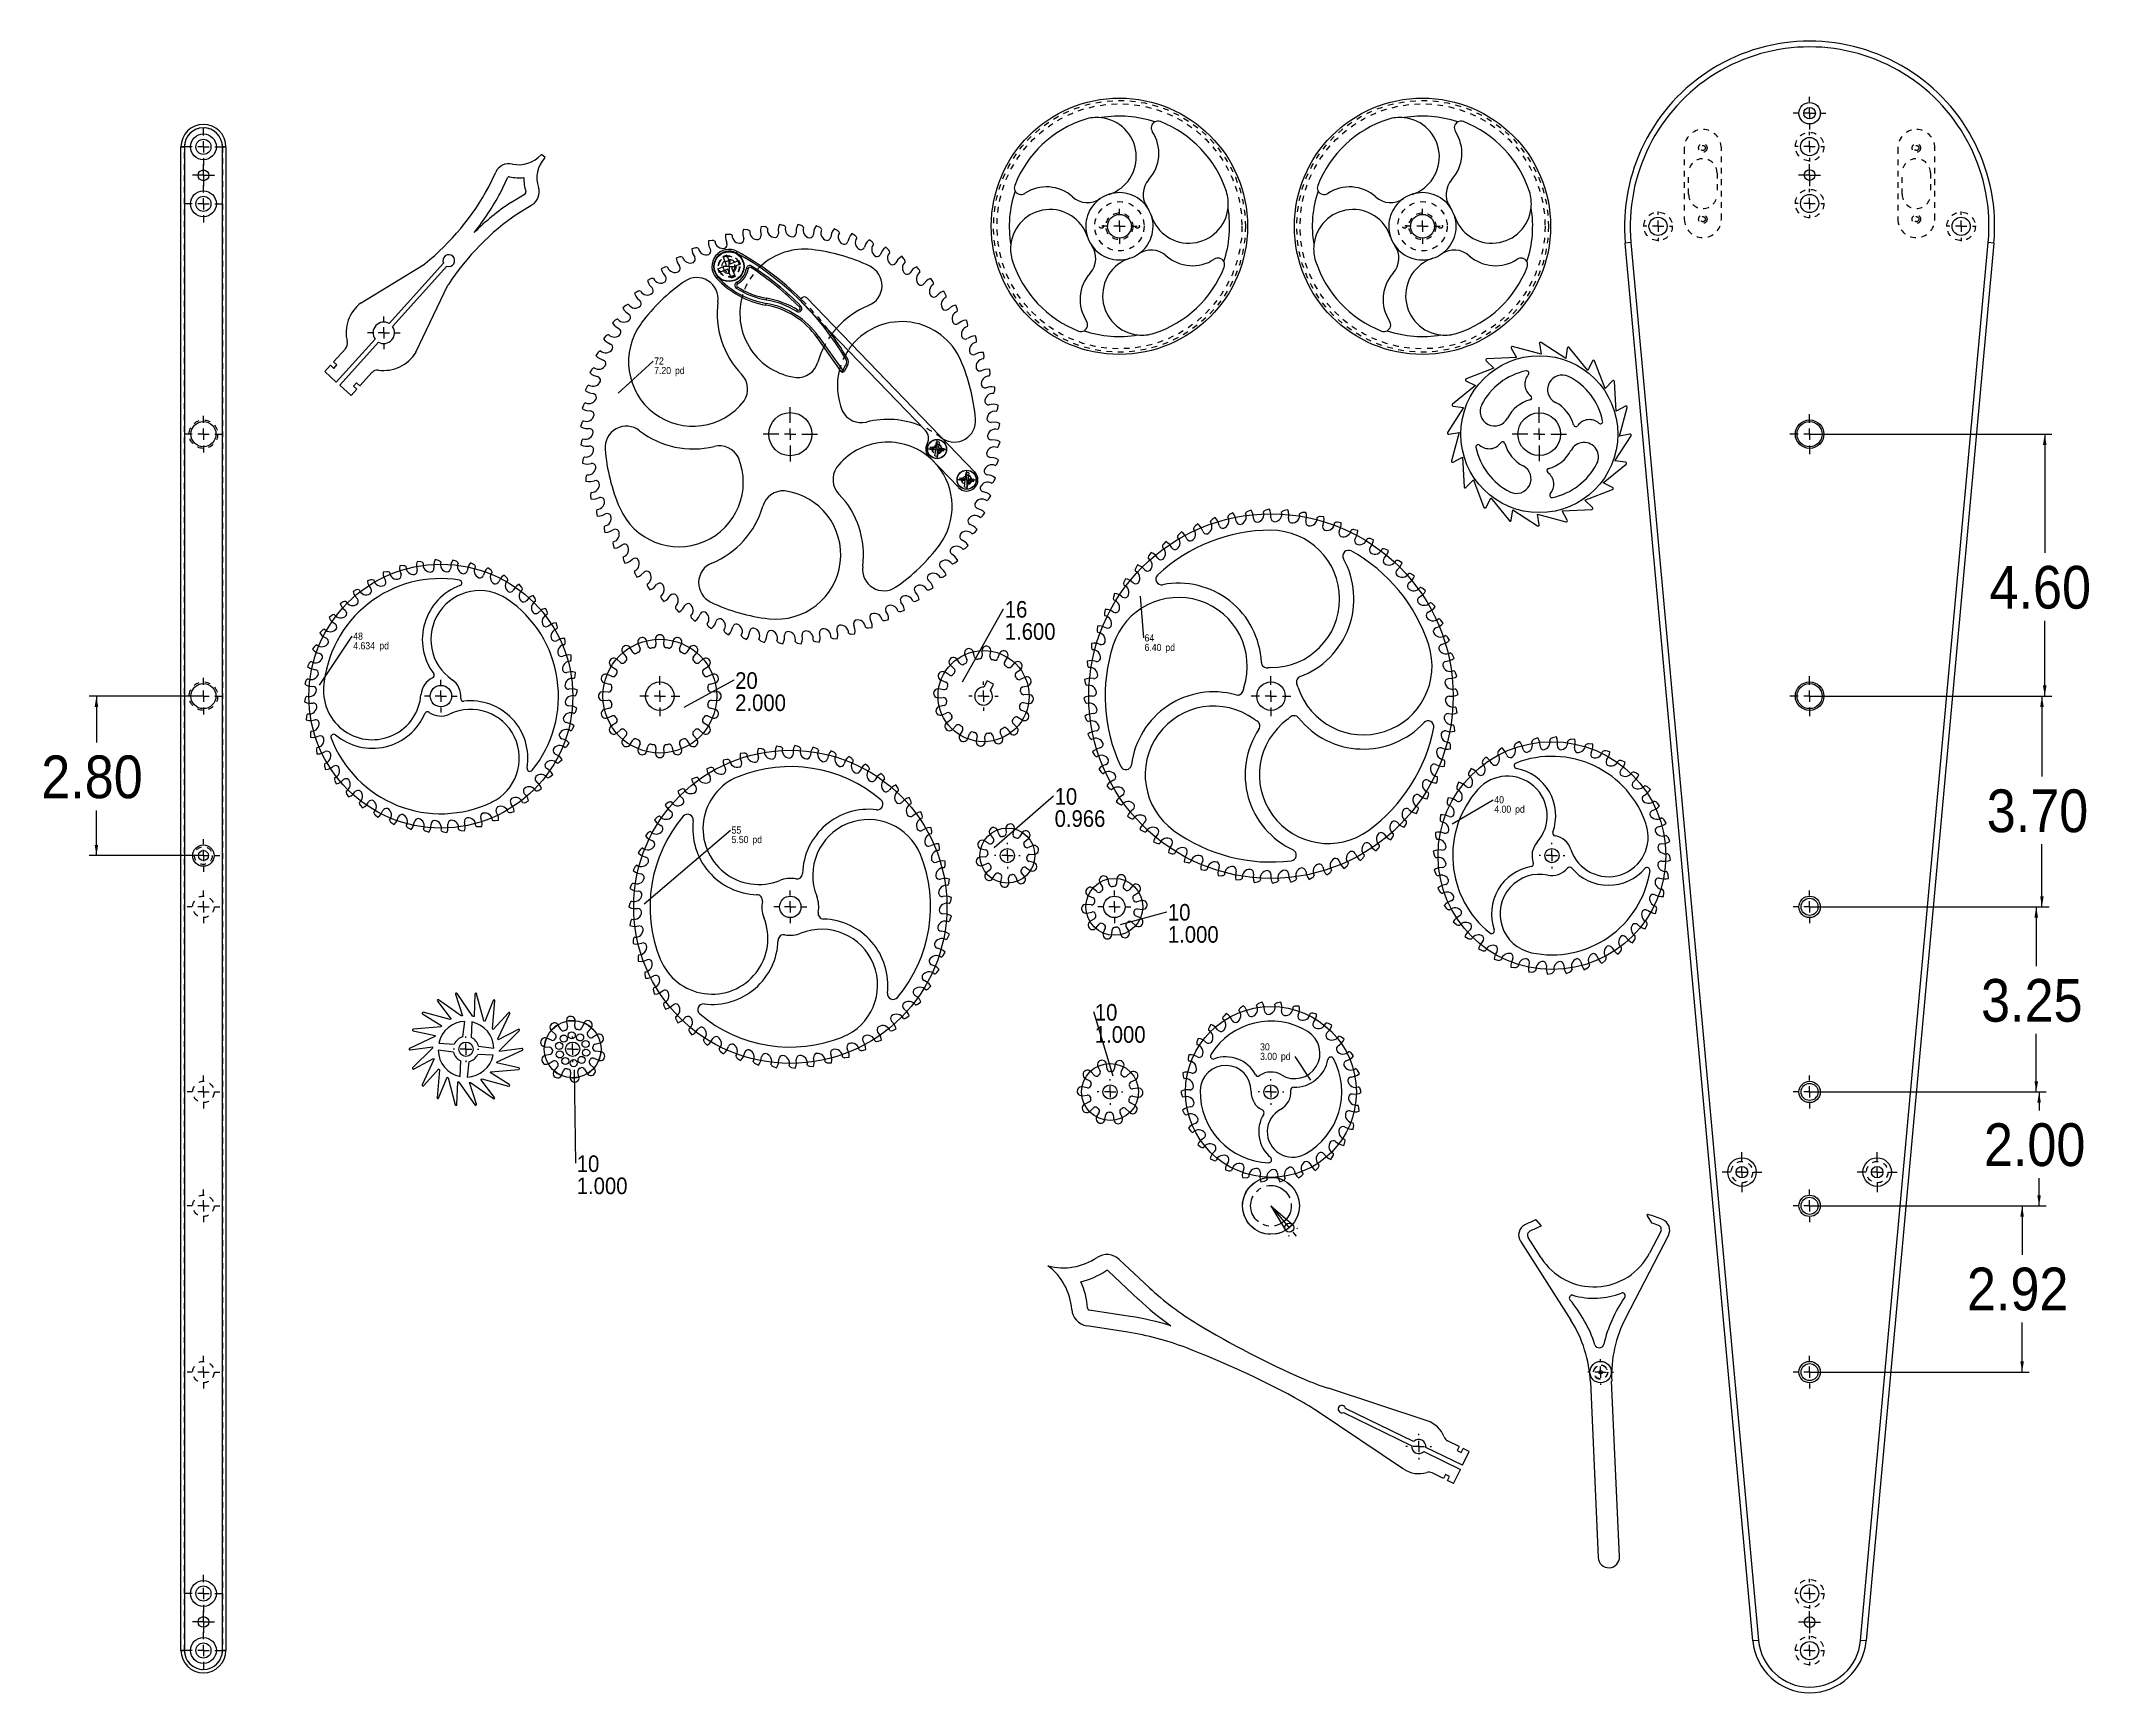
# Model space of a CAD drawing. Extents: x 5.6 to 41.9, y 2.5 to 31.5.
import ezdxf

# ---------------------------------------------------------------- set-up
doc = ezdxf.new("R2010")
doc.units = 0
doc.header["$MEASUREMENT"] = 0
doc.header["$PDSIZE"] = -1
doc.linetypes.add('CENTERX2', pattern=[0.8, 0.5, -0.1, 0.1, -0.1])
doc.linetypes.add('HIDDEN', pattern=[0.075, 0.05, -0.025])
doc.layers.get('0').update_dxf_attribs({"linetype": 'CONTINUOUS'})
doc.layers.get('DEFPOINTS').update_dxf_attribs({"linetype": 'CONTINUOUS'})
doc.styles.add('SLDTEXTSTYLE0', font='GOTHIC.TTF', dxfattribs={"width": 0.913})
doc.styles.get("Standard").update_dxf_attribs({"font": 'GOTHIC.TTF'})
doc.dimstyles.new('SLDDIMSTYLE0', dxfattribs={"dimtxt": 1, "dimasz": 0.1875, "dimexe": 0.125, "dimexo": 0.0625, "dimgap": 0.25, "dimtad": 0, "dimtih": 1, "dimtoh": 1, "dimzin": 4, "dimtxsty": 'SLDTEXTSTYLE0', "dimsah": 1, "dimcen": 0.09, "dimclrd": 7, "dimclre": 7, "dimclrt": 7, "dimazin": 3, "dimtfac": 1, "dimtdec": 4, "dimtofl": 0, "dimtmove": 0, "dimatfit": 3, "dimtolj": 1, "dimtzin": 12})
doc.dimstyles.new('SLDDIMSTYLE1', dxfattribs={"dimtxt": 1, "dimasz": 0.1875, "dimexe": 0.125, "dimexo": 0.0625, "dimgap": 0.25, "dimtad": 0, "dimtih": 1, "dimtoh": 1, "dimzin": 12, "dimtxsty": 'SLDTEXTSTYLE0', "dimsah": 1, "dimcen": 0.09, "dimclrd": 7, "dimclre": 7, "dimclrt": 7, "dimazin": 3, "dimtfac": 1, "dimtdec": 4, "dimtofl": 0, "dimtmove": 0, "dimatfit": 3, "dimtolj": 1, "dimtzin": 12})
doc.dimstyles.new('SLDDIMSTYLE2', dxfattribs={"dimtxt": 0.1875, "dimasz": 0.0625, "dimexe": 0, "dimexo": 0.0625, "dimgap": 0.046875, "dimtad": 0, "dimtih": 1, "dimtoh": 1, "dimdec": 0, "dimzin": 0, "dimtxsty": 'STANDARD', "dimblk1": 'DOT', "dimblk2": 'DOT', "dimsah": 1, "dimcen": 0.09, "dimazin": 3, "dimtfac": 1, "dimtdec": 0, "dimtofl": 0, "dimtmove": 0, "dimatfit": 3, "dimtolj": 1, "dimtzin": 0})

msp = doc.modelspace()

# ---------------------------------------------------------------- blocks, each defined once
blk = doc.blocks.new('*D0')
at = {"color": 7}
for p, q in [((36.752, 24.65), (40.956, 24.65)), ((40.831, 24.65), (40.831, 22.564)), ((40.831, 20.05), (40.831, 21.373)), ((36.752, 20.05), (40.956, 20.05))]:
    blk.add_line(p, q, dxfattribs=at)
for points in [[(40.831, 24.65), (40.8, 24.462), (40.863, 24.462)], [(40.831, 20.05), (40.863, 20.237), (40.8, 20.237)]]:
    blk.add_solid(points, dxfattribs=at)
at = {"layer": 'DEFPOINTS', "color": 7}
for p in [(36.702, 24.65), (36.702, 20.05)]:
    blk.add_point(p, dxfattribs=at)
at = {"color": 7, "insert": (39.862, 22.337), "char_height": 0.75, "attachment_point": 1, "style": 'SLDTEXTSTYLE0'}
blk.add_mtext('4.60', dxfattribs=at)
blk = doc.blocks.new('*D1')
at = {"color": 7}
for p, q in [((36.752, 20.05), (40.907, 20.05)), ((40.782, 20.05), (40.782, 18.639)), ((40.782, 16.35), (40.782, 17.448)), ((36.752, 16.35), (40.907, 16.35))]:
    blk.add_line(p, q, dxfattribs=at)
for points in [[(40.782, 20.05), (40.751, 19.862), (40.813, 19.862)], [(40.782, 16.35), (40.813, 16.537), (40.751, 16.537)]]:
    blk.add_solid(points, dxfattribs=at)
at = {"layer": 'DEFPOINTS', "color": 7}
for p in [(36.702, 20.05), (36.702, 16.35)]:
    blk.add_point(p, dxfattribs=at)
at = {"color": 7, "insert": (39.813, 18.412), "char_height": 0.75, "attachment_point": 1, "style": 'SLDTEXTSTYLE0'}
blk.add_mtext('3.70', dxfattribs=at)
blk = doc.blocks.new('*D2')
at = {"color": 7}
for p, q in [((36.752, 16.35), (40.807, 16.35)), ((40.682, 16.35), (40.682, 15.31)), ((40.682, 13.1), (40.682, 14.119)), ((36.752, 13.1), (40.807, 13.1))]:
    blk.add_line(p, q, dxfattribs=at)
for points in [[(40.682, 16.35), (40.651, 16.162), (40.714, 16.162)], [(40.682, 13.1), (40.714, 13.287), (40.651, 13.287)]]:
    blk.add_solid(points, dxfattribs=at)
at = {"layer": 'DEFPOINTS', "color": 7}
for p in [(36.702, 16.35), (36.702, 13.1)]:
    blk.add_point(p, dxfattribs=at)
at = {"color": 7, "insert": (39.713, 15.083), "char_height": 0.75, "attachment_point": 1, "style": 'SLDTEXTSTYLE0'}
blk.add_mtext('3.25', dxfattribs=at)
blk = doc.blocks.new('*D3')
at = {"color": 7}
for p, q in [((36.752, 13.1), (40.857, 13.1)), ((40.732, 13.1), (40.732, 12.776)), ((40.732, 11.1), (40.732, 11.585)), ((36.752, 11.1), (40.857, 11.1))]:
    blk.add_line(p, q, dxfattribs=at)
for points in [[(40.732, 13.1), (40.701, 12.912), (40.763, 12.912)], [(40.732, 11.1), (40.763, 11.287), (40.701, 11.287)]]:
    blk.add_solid(points, dxfattribs=at)
at = {"layer": 'DEFPOINTS', "color": 7}
for p in [(36.702, 13.1), (36.702, 11.1)]:
    blk.add_point(p, dxfattribs=at)
at = {"color": 7, "insert": (39.763, 12.549), "char_height": 0.75, "attachment_point": 1, "style": 'SLDTEXTSTYLE0'}
blk.add_mtext('2.00', dxfattribs=at)
blk = doc.blocks.new('*D4')
at = {"color": 7}
for p, q in [((36.752, 11.1), (40.559, 11.1)), ((40.434, 11.1), (40.434, 10.242)), ((40.434, 8.18), (40.434, 9.051)), ((36.752, 8.18), (40.559, 8.18))]:
    blk.add_line(p, q, dxfattribs=at)
for points in [[(40.434, 11.1), (40.403, 10.912), (40.465, 10.912)], [(40.434, 8.18), (40.465, 8.367), (40.403, 8.367)]]:
    blk.add_solid(points, dxfattribs=at)
at = {"layer": 'DEFPOINTS', "color": 7}
for p in [(36.702, 11.1), (36.702, 8.18)]:
    blk.add_point(p, dxfattribs=at)
at = {"color": 7, "insert": (39.465, 10.015), "char_height": 0.75, "attachment_point": 1, "style": 'SLDTEXTSTYLE0'}
blk.add_mtext('2.92', dxfattribs=at)
blk = doc.blocks.new('*D5')
at = {"color": 7}
for p, q in [((8.505, 20.05), (6.492, 20.05)), ((6.617, 20.05), (6.617, 19.235)), ((6.617, 17.25), (6.617, 18.043)), ((8.446, 17.25), (6.492, 17.25))]:
    blk.add_line(p, q, dxfattribs=at)
for points in [[(6.617, 20.05), (6.586, 19.862), (6.648, 19.862)], [(6.617, 17.25), (6.648, 17.437), (6.586, 17.437)]]:
    blk.add_solid(points, dxfattribs=at)
at = {"layer": 'DEFPOINTS', "color": 7}
for p in [(8.496, 20.05), (8.496, 17.25)]:
    blk.add_point(p, dxfattribs=at)
at = {"color": 7, "insert": (5.648, 19.008), "char_height": 0.75, "attachment_point": 1, "style": 'SLDTEXTSTYLE0'}
blk.add_mtext('2.80', dxfattribs=at)
blk = doc.blocks.new('NOTE2')
at = {"color": 7, "linetype": 'CONTINUOUS'}
blk.add_line((0, 0), (0, 0), dxfattribs=at)
at = {"color": 7, "char_height": 0.125, "attachment_point": 1, "style": 'SLDTEXTSTYLE0'}
for s, insert in [('{\\fCentury Gothic|b0|i0;48}', (0.02, 0.063)), ('{\\fCentury Gothic|b0|i0; }', (0.205, 0.063)), ('{\\fCentury Gothic|b0|i0;4.634}', (0.02, -0.104)), ('{\\fCentury Gothic|b0|i0; pd}', (0.435, -0.104))]:
    blk.add_mtext(s, dxfattribs=dict(at, insert=insert))
blk = doc.blocks.new('NOTE3')
at = {"color": 7, "linetype": 'CONTINUOUS'}
blk.add_line((0, 0), (0, 0), dxfattribs=at)
at = {"color": 7, "char_height": 0.125, "attachment_point": 1, "style": 'SLDTEXTSTYLE0'}
for s, insert in [('{\\fCentury Gothic|b0|i0;55}', (0.02, 0.063)), ('{\\fCentury Gothic|b0|i0;5.50}', (0.02, -0.104)), ('{\\fCentury Gothic|b0|i0; pd}', (0.343, -0.104))]:
    blk.add_mtext(s, dxfattribs=dict(at, insert=insert))
blk = doc.blocks.new('NOTE4')
at = {"color": 7, "linetype": 'CONTINUOUS'}
blk.add_line((0, 0), (0, 0), dxfattribs=at)
at = {"color": 7, "char_height": 0.125, "attachment_point": 1, "style": 'SLDTEXTSTYLE0'}
for s, insert in [('{\\fCentury Gothic|b0|i0;64}', (0.02, 0.063)), ('{\\fCentury Gothic|b0|i0;6.40}', (0.02, -0.104)), ('{\\fCentury Gothic|b0|i0; pd}', (0.343, -0.104))]:
    blk.add_mtext(s, dxfattribs=dict(at, insert=insert))
blk = doc.blocks.new('NOTE5')
at = {"color": 7, "linetype": 'CONTINUOUS'}
blk.add_line((0, 0), (0, 0), dxfattribs=at)
at = {"color": 7, "char_height": 0.125, "attachment_point": 1, "style": 'SLDTEXTSTYLE0'}
for s, insert in [('{\\fCentury Gothic|b0|i0;40}', (0.02, 0.063)), ('{\\fCentury Gothic|b0|i0;4.00}', (0.02, -0.104)), ('{\\fCentury Gothic|b0|i0; pd}', (0.343, -0.104))]:
    blk.add_mtext(s, dxfattribs=dict(at, insert=insert))
blk = doc.blocks.new('NOTE6')
at = {"color": 7, "linetype": 'CONTINUOUS'}
blk.add_line((0, 0), (0, 0), dxfattribs=at)
at = {"color": 7, "char_height": 0.125, "attachment_point": 1, "style": 'SLDTEXTSTYLE0'}
for s, insert in [('{\\fCentury Gothic|b0|i0;72}', (0.02, 0.063)), ('{\\fCentury Gothic|b0|i0;7.20}', (0.02, -0.104)), ('{\\fCentury Gothic|b0|i0; pd}', (0.343, -0.104))]:
    blk.add_mtext(s, dxfattribs=dict(at, insert=insert))
blk = doc.blocks.new('NOTE7')
at = {"color": 7, "linetype": 'CONTINUOUS'}
blk.add_line((0, 0), (0, 0), dxfattribs=at)
at = {"color": 7, "char_height": 0.125, "attachment_point": 1, "style": 'SLDTEXTSTYLE0'}
for s, insert in [('{\\fCentury Gothic|b0|i0;30}', (-0.616, 0.23)), ('{\\fCentury Gothic|b0|i0;3.00}', (-0.616, 0.063)), ('{\\fCentury Gothic|b0|i0; pd}', (-0.293, 0.063))]:
    blk.add_mtext(s, dxfattribs=dict(at, insert=insert))
blk = doc.blocks.new('NOTE8')
at = {"color": 7, "linetype": 'CONTINUOUS'}
blk.add_line((0, 0), (0, 0), dxfattribs=at)
at = {"color": 7, "char_height": 0.29167, "attachment_point": 1, "style": 'SLDTEXTSTYLE0'}
for s, insert in [('{\\fCentury Gothic|b0|i0;10}', (0.02, 0.135)), ('{\\fCentury Gothic|b0|i0;1.000}', (0.02, -0.254))]:
    blk.add_mtext(s, dxfattribs=dict(at, insert=insert))
blk = doc.blocks.new('NOTE9')
at = {"color": 7, "linetype": 'CONTINUOUS'}
blk.add_line((0, 0), (0, 0), dxfattribs=at)
at = {"color": 7, "char_height": 0.29167, "attachment_point": 1, "style": 'SLDTEXTSTYLE0'}
for s, insert in [('{\\fCentury Gothic|b0|i0;20}', (0.02, 0.135)), ('{\\fCentury Gothic|b0|i0;2.000}', (0.02, -0.254))]:
    blk.add_mtext(s, dxfattribs=dict(at, insert=insert))
blk = doc.blocks.new('NOTE12')
at = {"color": 7, "linetype": 'CONTINUOUS'}
blk.add_line((0, 0), (0, 0), dxfattribs=at)
at = {"color": 7, "char_height": 0.29167, "attachment_point": 1, "style": 'SLDTEXTSTYLE0'}
for s, insert in [('{\\fCentury Gothic|b0|i0;16}', (0.02, 0.135)), ('{\\fCentury Gothic|b0|i0;1.600}', (0.02, -0.254))]:
    blk.add_mtext(s, dxfattribs=dict(at, insert=insert))
blk = doc.blocks.new('NOTE14')
at = {"color": 7, "linetype": 'CONTINUOUS'}
blk.add_line((0, 0), (0, 0), dxfattribs=at)
at = {"color": 7, "char_height": 0.29167, "attachment_point": 1, "style": 'SLDTEXTSTYLE0'}
for s, insert in [('{\\fCentury Gothic|b0|i0;10}', (0.02, 0.135)), ('{\\fCentury Gothic|b0|i0;0.966}', (0.02, -0.254))]:
    blk.add_mtext(s, dxfattribs=dict(at, insert=insert))
blk = doc.blocks.new('NOTE15')
at = {"color": 7, "linetype": 'CONTINUOUS'}
blk.add_line((0, 0), (0, 0), dxfattribs=at)
at = {"color": 7, "char_height": 0.29167, "attachment_point": 1, "style": 'SLDTEXTSTYLE0'}
for s, insert in [('{\\fCentury Gothic|b0|i0;10}', (0.02, 0.135)), ('{\\fCentury Gothic|b0|i0;1.000}', (0.02, -0.253))]:
    blk.add_mtext(s, dxfattribs=dict(at, insert=insert))
blk = doc.blocks.new('NOTE16')
at = {"color": 7, "linetype": 'CONTINUOUS'}
blk.add_line((0, 0), (0, 0), dxfattribs=at)
at = {"color": 7, "char_height": 0.29167, "attachment_point": 1, "style": 'SLDTEXTSTYLE0'}
for s, insert in [('{\\fCentury Gothic|b0|i0;10}', (0.02, 0.135)), ('{\\fCentury Gothic|b0|i0;1.000}', (0.02, -0.254))]:
    blk.add_mtext(s, dxfattribs=dict(at, insert=insert))
blk = doc.blocks.new('SW_CENTERMARK0')
at = {"color": 7, "linetype": 'CONTINUOUS'}
for p, q in [((27.243, 20.25), (27.243, 20.4)), ((27.043, 20.05), (26.893, 20.05)), ((27.243, 20.05), (27.143, 20.05)), ((27.243, 20.05), (27.243, 20.15)), ((27.243, 20.05), (27.243, 19.95)), ((27.243, 20.05), (27.343, 20.05)), ((27.443, 20.05), (27.593, 20.05)), ((27.243, 19.85), (27.243, 19.7))]:
    blk.add_line(p, q, dxfattribs=at)
blk = doc.blocks.new('SW_CENTERMARK1')
at = {"color": 7, "linetype": 'CONTINUOUS'}
for p, q in [((18.602, 16.35), (18.515, 16.35)), ((18.802, 16.35), (18.702, 16.35)), ((18.802, 16.55), (18.802, 16.637)), ((18.802, 16.35), (18.802, 16.45)), ((18.802, 16.35), (18.802, 16.25)), ((18.802, 16.35), (18.902, 16.35)), ((19.002, 16.35), (19.09, 16.35)), ((18.802, 16.15), (18.802, 16.062))]:
    blk.add_line(p, q, dxfattribs=at)
blk = doc.blocks.new('SW_CENTERMARK2')
at = {"color": 7, "linetype": 'CONTINUOUS'}
for p, q in [((32.177, 17.45), (32.177, 17.475)), ((31.977, 17.25), (31.952, 17.25)), ((32.177, 17.25), (32.077, 17.25)), ((32.177, 17.25), (32.177, 17.35)), ((32.177, 17.25), (32.177, 17.15)), ((32.177, 17.25), (32.277, 17.25)), ((32.177, 17.05), (32.177, 17.025)), ((32.377, 17.25), (32.402, 17.25))]:
    blk.add_line(p, q, dxfattribs=at)
blk = doc.blocks.new('SW_CENTERMARK3')
at = {"color": 7, "linetype": 'CONTINUOUS'}
for p, q in [((27.043, 13.1), (27.018, 13.1)), ((27.243, 13.1), (27.143, 13.1)), ((27.243, 13.3), (27.243, 13.325)), ((27.243, 13.1), (27.243, 13.2)), ((27.243, 13.1), (27.243, 13)), ((27.243, 13.1), (27.343, 13.1)), ((27.443, 13.1), (27.468, 13.1)), ((27.243, 12.9), (27.243, 12.875))]:
    blk.add_line(p, q, dxfattribs=at)
blk = doc.blocks.new('SW_CENTERMARK4')
at = {"color": 7, "linetype": 'CONTINUOUS'}
for p, q in [((12.666, 20.25), (12.666, 20.337)), ((12.466, 20.05), (12.378, 20.05)), ((12.666, 20.05), (12.566, 20.05)), ((12.666, 20.05), (12.666, 20.15)), ((12.666, 20.05), (12.666, 19.95)), ((12.666, 20.05), (12.766, 20.05)), ((12.866, 20.05), (12.953, 20.05)), ((12.666, 19.85), (12.666, 19.762))]:
    blk.add_line(p, q, dxfattribs=at)
blk = doc.blocks.new('SW_CENTERMARK5')
at = {"color": 7, "linetype": 'CONTINUOUS'}
for p, q in [((29.904, 28.5), (29.904, 28.608)), ((29.704, 28.3), (29.595, 28.3)), ((29.904, 28.3), (29.804, 28.3)), ((29.904, 28.3), (29.904, 28.4)), ((29.904, 28.3), (29.904, 28.2)), ((29.904, 28.3), (30.004, 28.3)), ((30.104, 28.3), (30.213, 28.3)), ((29.904, 28.1), (29.904, 27.991))]:
    blk.add_line(p, q, dxfattribs=at)
blk = doc.blocks.new('SW_CENTERMARK6')
at = {"color": 7, "linetype": 'CONTINUOUS'}
for p, q in [((24.582, 28.5), (24.582, 28.608)), ((24.382, 28.3), (24.273, 28.3)), ((24.582, 28.3), (24.482, 28.3)), ((24.582, 28.3), (24.582, 28.4)), ((24.582, 28.3), (24.582, 28.2)), ((24.582, 28.3), (24.682, 28.3)), ((24.782, 28.3), (24.891, 28.3)), ((24.582, 28.1), (24.582, 27.991))]:
    blk.add_line(p, q, dxfattribs=at)
blk = doc.blocks.new('SW_CENTERMARK7')
at = {"color": 7, "linetype": 'CONTINUOUS'}
for p, q in [((31.955, 24.85), (31.955, 25.125)), ((31.755, 24.65), (31.48, 24.65)), ((31.955, 24.65), (31.855, 24.65)), ((31.955, 24.65), (31.955, 24.75)), ((31.955, 24.65), (31.955, 24.55)), ((31.955, 24.65), (32.055, 24.65)), ((32.155, 24.65), (32.43, 24.65)), ((31.955, 24.45), (31.955, 24.175))]:
    blk.add_line(p, q, dxfattribs=at)
blk = doc.blocks.new('SW_CENTERMARK8')
at = {"color": 7, "linetype": 'CONTINUOUS'}
for p, q in [((16.511, 20.25), (16.511, 20.4)), ((16.311, 20.05), (16.161, 20.05)), ((16.511, 20.05), (16.411, 20.05)), ((16.511, 20.05), (16.511, 20.15)), ((16.511, 20.05), (16.511, 19.95)), ((16.511, 20.05), (16.611, 20.05)), ((16.711, 20.05), (16.861, 20.05)), ((16.511, 19.85), (16.511, 19.7))]:
    blk.add_line(p, q, dxfattribs=at)
blk = doc.blocks.new('SW_CENTERMARK9')
at = {"color": 7, "linetype": 'CONTINUOUS'}
for p, q in [((22.196, 20.25), (22.196, 20.306)), ((21.996, 20.05), (21.94, 20.05)), ((22.196, 20.05), (22.096, 20.05)), ((22.196, 20.05), (22.196, 20.15)), ((22.196, 20.05), (22.196, 19.95)), ((22.196, 20.05), (22.296, 20.05)), ((22.396, 20.05), (22.452, 20.05)), ((22.196, 19.85), (22.196, 19.794))]:
    blk.add_line(p, q, dxfattribs=at)
blk = doc.blocks.new('SW_CENTERMARK10')
at = {"color": 7, "linetype": 'CONTINUOUS'}
for p, q in [((24.293, 16.35), (24.205, 16.35)), ((24.493, 16.35), (24.393, 16.35)), ((24.493, 16.55), (24.493, 16.637)), ((24.493, 16.35), (24.493, 16.45)), ((24.493, 16.35), (24.493, 16.25)), ((24.493, 16.35), (24.593, 16.35)), ((24.693, 16.35), (24.78, 16.35)), ((24.493, 16.15), (24.493, 16.062))]:
    blk.add_line(p, q, dxfattribs=at)
blk = doc.blocks.new('SW_CENTERMARK11')
at = {"color": 7, "linetype": 'CONTINUOUS'}
for p, q in [((22.614, 17.45), (22.614, 17.475)), ((22.414, 17.25), (22.389, 17.25)), ((22.614, 17.25), (22.514, 17.25)), ((22.614, 17.25), (22.614, 17.35)), ((22.614, 17.25), (22.614, 17.15)), ((22.614, 17.25), (22.714, 17.25)), ((22.614, 17.05), (22.614, 17.025)), ((22.814, 17.25), (22.839, 17.25))]:
    blk.add_line(p, q, dxfattribs=at)
blk = doc.blocks.new('SW_CENTERMARK12')
at = {"color": 7, "linetype": 'CONTINUOUS'}
for p, q in [((14.78, 13.85), (14.755, 13.85)), ((14.98, 13.85), (14.88, 13.85)), ((14.98, 14.05), (14.98, 14.075)), ((14.98, 13.85), (14.98, 13.95)), ((14.98, 13.85), (14.98, 13.75)), ((14.98, 13.85), (15.08, 13.85)), ((15.18, 13.85), (15.205, 13.85)), ((14.98, 13.65), (14.98, 13.625))]:
    blk.add_line(p, q, dxfattribs=at)
blk = doc.blocks.new('SW_CENTERMARK13')
at = {"color": 7, "linetype": 'CONTINUOUS'}
for p, q in [((12.907, 13.85), (12.882, 13.85)), ((13.107, 13.85), (13.007, 13.85)), ((13.107, 14.05), (13.107, 14.075)), ((13.107, 13.85), (13.107, 13.95)), ((13.107, 13.85), (13.107, 13.75)), ((13.107, 13.85), (13.207, 13.85)), ((13.307, 13.85), (13.332, 13.85)), ((13.107, 13.65), (13.107, 13.625))]:
    blk.add_line(p, q, dxfattribs=at)
blk = doc.blocks.new('SW_CENTERMARK14')
at = {"color": 7, "linetype": 'CONTINUOUS'}
for p, q in [((29.838, 7.073), (29.838, 7.098)), ((29.838, 6.873), (29.838, 6.973)), ((29.638, 6.873), (29.613, 6.873)), ((29.838, 6.873), (29.738, 6.873)), ((29.838, 6.873), (29.838, 6.773)), ((29.838, 6.873), (29.938, 6.873)), ((29.838, 6.673), (29.838, 6.648)), ((30.038, 6.873), (30.063, 6.873))]:
    blk.add_line(p, q, dxfattribs=at)
blk = doc.blocks.new('SW_CENTERMARK15')
at = {"color": 7, "linetype": 'CONTINUOUS'}
for p, q in [((24.218, 13.1), (24.193, 13.1)), ((24.418, 13.1), (24.318, 13.1)), ((24.418, 13.3), (24.418, 13.325)), ((24.418, 13.1), (24.418, 13.2)), ((24.418, 13.1), (24.418, 13)), ((24.418, 13.1), (24.518, 13.1)), ((24.618, 13.1), (24.643, 13.1)), ((24.418, 12.9), (24.418, 12.875))]:
    blk.add_line(p, q, dxfattribs=at)
blk = doc.blocks.new('SW_CENTERMARK16')
at = {"color": 7, "linetype": 'CONTINUOUS'}
for p, q in [((18.802, 24.85), (18.802, 25.127)), ((18.602, 24.65), (18.325, 24.65)), ((18.802, 24.65), (18.702, 24.65)), ((18.802, 24.65), (18.802, 24.75)), ((18.802, 24.65), (18.802, 24.55)), ((18.802, 24.65), (18.902, 24.65)), ((19.002, 24.65), (19.28, 24.65)), ((18.802, 24.45), (18.802, 24.172))]:
    blk.add_line(p, q, dxfattribs=at)
blk = doc.blocks.new('SW_CENTERMARK17')
at = {"color": 7, "linetype": 'CONTINUOUS'}
for p, q in [((17.526, 27.594), (17.526, 27.594)), ((17.726, 27.594), (17.626, 27.594)), ((17.726, 27.794), (17.726, 27.795)), ((17.726, 27.594), (17.726, 27.694)), ((17.726, 27.594), (17.726, 27.494)), ((17.726, 27.594), (17.826, 27.594)), ((17.926, 27.594), (17.927, 27.594)), ((17.726, 27.394), (17.726, 27.394))]:
    blk.add_line(p, q, dxfattribs=at)
blk = doc.blocks.new('SW_CENTERMARK18')
at = {"color": 7, "linetype": 'CONTINUOUS'}
for p, q in [((21.279, 24.388), (21.211, 24.388)), ((21.379, 24.388), (21.279, 24.388)), ((21.379, 24.488), (21.379, 24.556)), ((21.379, 24.388), (21.379, 24.488)), ((21.379, 24.388), (21.379, 24.288)), ((21.379, 24.388), (21.479, 24.388)), ((21.379, 24.288), (21.379, 24.22)), ((21.479, 24.388), (21.547, 24.388))]:
    blk.add_line(p, q, dxfattribs=at)
blk = doc.blocks.new('SW_CENTERMARK19')
at = {"color": 7, "linetype": 'CONTINUOUS'}
for p, q in [((21.9, 23.949), (21.9, 24.017)), ((21.9, 23.849), (21.9, 23.949)), ((21.8, 23.849), (21.732, 23.849)), ((21.9, 23.849), (21.8, 23.849)), ((21.9, 23.849), (21.9, 23.749)), ((21.9, 23.849), (22, 23.849)), ((21.9, 23.749), (21.9, 23.681)), ((22, 23.849), (22.068, 23.849))]:
    blk.add_line(p, q, dxfattribs=at)
blk = doc.blocks.new('SW_CENTERMARK20')
at = {"color": 7, "linetype": 'CONTINUOUS'}
for p, q in [((33.032, 8.38), (33.032, 8.405)), ((32.832, 8.18), (32.807, 8.18)), ((33.032, 8.18), (32.932, 8.18)), ((33.032, 8.18), (33.032, 8.28)), ((33.032, 8.18), (33.032, 8.08)), ((33.032, 8.18), (33.132, 8.18)), ((33.032, 7.98), (33.032, 7.955)), ((33.232, 8.18), (33.257, 8.18))]:
    blk.add_line(p, q, dxfattribs=at)
blk = doc.blocks.new('SW_CENTERMARK21')
at = {"color": 7, "linetype": 'CONTINUOUS'}
for p, q in [((11.463, 26.43), (11.375, 26.43)), ((11.663, 26.43), (11.563, 26.43)), ((11.663, 26.63), (11.663, 26.717)), ((11.663, 26.43), (11.663, 26.53)), ((11.663, 26.43), (11.663, 26.33)), ((11.663, 26.43), (11.763, 26.43)), ((11.863, 26.43), (11.95, 26.43)), ((11.663, 26.23), (11.663, 26.142))]:
    blk.add_line(p, q, dxfattribs=at)
blk = doc.blocks.new('SW_CENTERMARK22')
at = {"color": 7, "linetype": 'CONTINUOUS'}
for p, q in [((8.496, 28.895), (8.496, 29.022)), ((8.296, 28.695), (8.169, 28.695)), ((8.496, 28.695), (8.396, 28.695)), ((8.496, 28.695), (8.496, 28.795)), ((8.496, 28.695), (8.496, 28.595)), ((8.496, 28.695), (8.596, 28.695)), ((8.696, 28.695), (8.822, 28.695)), ((8.496, 28.495), (8.496, 28.369))]:
    blk.add_line(p, q, dxfattribs=at)
blk = doc.blocks.new('SW_CENTERMARK23')
at = {"color": 7, "linetype": 'CONTINUOUS'}
for p, q in [((8.296, 29.695), (8.169, 29.695)), ((8.496, 29.695), (8.396, 29.695)), ((8.496, 29.895), (8.496, 30.022)), ((8.496, 29.695), (8.496, 29.795)), ((8.496, 29.695), (8.496, 29.595)), ((8.496, 29.695), (8.596, 29.695)), ((8.696, 29.695), (8.822, 29.695)), ((8.496, 29.495), (8.496, 29.369))]:
    blk.add_line(p, q, dxfattribs=at)
blk = doc.blocks.new('SW_CENTERMARK24')
at = {"color": 7, "linetype": 'CONTINUOUS'}
for p, q in [((8.296, 24.65), (8.176, 24.65)), ((8.496, 24.65), (8.396, 24.65)), ((8.496, 24.85), (8.496, 24.97)), ((8.496, 24.65), (8.496, 24.75)), ((8.496, 24.65), (8.496, 24.55)), ((8.496, 24.65), (8.596, 24.65)), ((8.696, 24.65), (8.816, 24.65)), ((8.496, 24.45), (8.496, 24.33))]:
    blk.add_line(p, q, dxfattribs=at)
blk = doc.blocks.new('SW_CENTERMARK25')
at = {"color": 7, "linetype": 'CONTINUOUS'}
for p, q in [((8.496, 20.25), (8.496, 20.37)), ((8.296, 20.05), (8.176, 20.05)), ((8.496, 20.05), (8.396, 20.05)), ((8.496, 20.05), (8.496, 20.15)), ((8.496, 20.05), (8.496, 19.95)), ((8.496, 20.05), (8.596, 20.05)), ((8.696, 20.05), (8.816, 20.05)), ((8.496, 19.85), (8.496, 19.73))]:
    blk.add_line(p, q, dxfattribs=at)
blk = doc.blocks.new('SW_CENTERMARK26')
at = {"color": 7, "linetype": 'CONTINUOUS'}
for p, q in [((8.496, 17.45), (8.496, 17.537)), ((8.296, 17.25), (8.208, 17.25)), ((8.496, 17.25), (8.396, 17.25)), ((8.496, 17.25), (8.496, 17.35)), ((8.496, 17.25), (8.496, 17.15)), ((8.496, 17.25), (8.596, 17.25)), ((8.496, 17.05), (8.496, 16.962)), ((8.696, 17.25), (8.783, 17.25))]:
    blk.add_line(p, q, dxfattribs=at)
blk = doc.blocks.new('SW_CENTERMARK27')
at = {"color": 7, "linetype": 'CONTINUOUS'}
for p, q in [((8.296, 16.35), (8.208, 16.35)), ((8.496, 16.35), (8.396, 16.35)), ((8.496, 16.55), (8.496, 16.637)), ((8.496, 16.35), (8.496, 16.45)), ((8.496, 16.35), (8.496, 16.25)), ((8.496, 16.35), (8.596, 16.35)), ((8.696, 16.35), (8.783, 16.35)), ((8.496, 16.15), (8.496, 16.062))]:
    blk.add_line(p, q, dxfattribs=at)
blk = doc.blocks.new('SW_CENTERMARK28')
at = {"color": 7, "linetype": 'CONTINUOUS'}
for p, q in [((36.502, 28.7), (36.442, 28.7)), ((36.702, 28.7), (36.602, 28.7)), ((36.702, 28.9), (36.702, 28.96)), ((36.702, 28.7), (36.702, 28.8)), ((36.702, 28.7), (36.702, 28.6)), ((36.702, 28.7), (36.802, 28.7)), ((36.902, 28.7), (36.962, 28.7)), ((36.702, 28.5), (36.702, 28.44))]:
    blk.add_line(p, q, dxfattribs=at)
blk = doc.blocks.new('SW_CENTERMARK29')
at = {"color": 7, "linetype": 'CONTINUOUS'}
for p, q in [((36.502, 29.7), (36.442, 29.7)), ((36.702, 29.7), (36.602, 29.7)), ((36.702, 29.9), (36.702, 29.96)), ((36.702, 29.7), (36.702, 29.8)), ((36.702, 29.7), (36.702, 29.6)), ((36.702, 29.7), (36.802, 29.7)), ((36.902, 29.7), (36.962, 29.7)), ((36.702, 29.5), (36.702, 29.44))]:
    blk.add_line(p, q, dxfattribs=at)
blk = doc.blocks.new('SW_CENTERMARK30')
at = {"color": 7, "linetype": 'CONTINUOUS'}
for p, q in [((36.702, 30.486), (36.702, 30.573)), ((36.502, 30.286), (36.414, 30.286)), ((36.702, 30.286), (36.602, 30.286)), ((36.702, 30.286), (36.702, 30.386)), ((36.702, 30.286), (36.702, 30.186)), ((36.702, 30.286), (36.802, 30.286)), ((36.702, 30.086), (36.702, 29.998)), ((36.902, 30.286), (36.989, 30.286))]:
    blk.add_line(p, q, dxfattribs=at)
blk = doc.blocks.new('SW_CENTERMARK31')
at = {"color": 7, "linetype": 'CONTINUOUS'}
for p, q in [((36.702, 24.85), (36.702, 25)), ((36.502, 24.65), (36.352, 24.65)), ((36.702, 24.65), (36.602, 24.65)), ((36.702, 24.65), (36.702, 24.75)), ((36.702, 24.65), (36.702, 24.55)), ((36.702, 24.65), (36.802, 24.65)), ((36.902, 24.65), (37.052, 24.65)), ((36.702, 24.45), (36.702, 24.3))]:
    blk.add_line(p, q, dxfattribs=at)
blk = doc.blocks.new('SW_CENTERMARK32')
at = {"color": 7, "linetype": 'CONTINUOUS'}
for p, q in [((36.702, 20.25), (36.702, 20.4)), ((36.502, 20.05), (36.352, 20.05)), ((36.702, 20.05), (36.602, 20.05)), ((36.702, 20.05), (36.702, 20.15)), ((36.702, 20.05), (36.702, 19.95)), ((36.702, 20.05), (36.802, 20.05)), ((36.902, 20.05), (37.052, 20.05)), ((36.702, 19.85), (36.702, 19.7))]:
    blk.add_line(p, q, dxfattribs=at)
blk = doc.blocks.new('SW_CENTERMARK33')
at = {"color": 7, "linetype": 'CONTINUOUS'}
for p, q in [((36.502, 16.35), (36.414, 16.35)), ((36.702, 16.35), (36.602, 16.35)), ((36.702, 16.55), (36.702, 16.637)), ((36.702, 16.35), (36.702, 16.45)), ((36.702, 16.35), (36.702, 16.25)), ((36.702, 16.35), (36.802, 16.35)), ((36.902, 16.35), (36.989, 16.35)), ((36.702, 16.15), (36.702, 16.062))]:
    blk.add_line(p, q, dxfattribs=at)
blk = doc.blocks.new('SW_CENTERMARK34')
at = {"color": 7, "linetype": 'CONTINUOUS'}
for p, q in [((33.841, 28.3), (33.781, 28.3)), ((34.041, 28.3), (33.941, 28.3)), ((34.041, 28.5), (34.041, 28.56)), ((34.041, 28.3), (34.041, 28.4)), ((34.041, 28.3), (34.041, 28.2)), ((34.041, 28.3), (34.141, 28.3)), ((34.241, 28.3), (34.301, 28.3)), ((34.041, 28.1), (34.041, 28.04))]:
    blk.add_line(p, q, dxfattribs=at)
blk = doc.blocks.new('SW_CENTERMARK35')
at = {"color": 7, "linetype": 'CONTINUOUS'}
for p, q in [((8.296, 13.1), (8.208, 13.1)), ((8.496, 13.1), (8.396, 13.1)), ((8.496, 13.3), (8.496, 13.387)), ((8.496, 13.1), (8.496, 13.2)), ((8.496, 13.1), (8.496, 13)), ((8.496, 13.1), (8.596, 13.1)), ((8.696, 13.1), (8.783, 13.1)), ((8.496, 12.9), (8.496, 12.812))]:
    blk.add_line(p, q, dxfattribs=at)
blk = doc.blocks.new('SW_CENTERMARK36')
at = {"color": 7, "linetype": 'CONTINUOUS'}
for p, q in [((8.496, 11.3), (8.496, 11.387)), ((8.296, 11.1), (8.208, 11.1)), ((8.496, 11.1), (8.396, 11.1)), ((8.496, 11.1), (8.496, 11.2)), ((8.496, 11.1), (8.496, 11)), ((8.496, 11.1), (8.596, 11.1)), ((8.496, 10.9), (8.496, 10.812)), ((8.696, 11.1), (8.783, 11.1))]:
    blk.add_line(p, q, dxfattribs=at)
blk = doc.blocks.new('SW_CENTERMARK37')
at = {"color": 7, "linetype": 'CONTINUOUS'}
for p, q in [((8.496, 8.38), (8.496, 8.467)), ((8.296, 8.18), (8.208, 8.18)), ((8.496, 8.18), (8.396, 8.18)), ((8.496, 8.18), (8.496, 8.28)), ((8.496, 8.18), (8.496, 8.08)), ((8.496, 8.18), (8.596, 8.18)), ((8.496, 7.98), (8.496, 7.892)), ((8.696, 8.18), (8.783, 8.18))]:
    blk.add_line(p, q, dxfattribs=at)
blk = doc.blocks.new('SW_CENTERMARK38')
at = {"color": 7, "linetype": 'CONTINUOUS'}
for p, q in [((8.496, 4.493), (8.496, 4.62)), ((8.496, 4.293), (8.496, 4.393)), ((8.296, 4.293), (8.169, 4.293)), ((8.496, 4.293), (8.396, 4.293)), ((8.496, 4.293), (8.496, 4.193)), ((8.496, 4.293), (8.596, 4.293)), ((8.496, 4.093), (8.496, 3.967)), ((8.696, 4.293), (8.822, 4.293))]:
    blk.add_line(p, q, dxfattribs=at)
blk = doc.blocks.new('SW_CENTERMARK39')
at = {"color": 7, "linetype": 'CONTINUOUS'}
for p, q in [((8.496, 3.893), (8.496, 3.987)), ((8.396, 3.793), (8.302, 3.793)), ((8.496, 3.793), (8.396, 3.793)), ((8.496, 3.793), (8.496, 3.893)), ((8.496, 3.793), (8.496, 3.693)), ((8.496, 3.793), (8.596, 3.793)), ((8.496, 3.693), (8.496, 3.6)), ((8.596, 3.793), (8.69, 3.793))]:
    blk.add_line(p, q, dxfattribs=at)
blk = doc.blocks.new('SW_CENTERMARK40')
at = {"color": 7, "linetype": 'CONTINUOUS'}
for p, q in [((8.296, 3.293), (8.169, 3.293)), ((8.496, 3.293), (8.396, 3.293)), ((8.496, 3.493), (8.496, 3.62)), ((8.496, 3.293), (8.496, 3.393)), ((8.496, 3.293), (8.496, 3.193)), ((8.496, 3.293), (8.596, 3.293)), ((8.696, 3.293), (8.822, 3.293)), ((8.496, 3.093), (8.496, 2.967))]:
    blk.add_line(p, q, dxfattribs=at)
blk = doc.blocks.new('SW_CENTERMARK41')
at = {"color": 7, "linetype": 'CONTINUOUS'}
for p, q in [((8.496, 29.295), (8.496, 29.389)), ((8.396, 29.195), (8.302, 29.195)), ((8.496, 29.195), (8.396, 29.195)), ((8.496, 29.195), (8.496, 29.295)), ((8.496, 29.195), (8.496, 29.095)), ((8.496, 29.195), (8.596, 29.195)), ((8.496, 29.095), (8.496, 29.002)), ((8.596, 29.195), (8.69, 29.195))]:
    blk.add_line(p, q, dxfattribs=at)
blk = doc.blocks.new('SW_CENTERMARK42')
at = {"color": 7, "linetype": 'CONTINUOUS'}
for p, q in [((36.702, 29.3), (36.702, 29.393)), ((36.602, 29.2), (36.508, 29.2)), ((36.702, 29.2), (36.602, 29.2)), ((36.702, 29.2), (36.702, 29.3)), ((36.702, 29.2), (36.702, 29.1)), ((36.702, 29.2), (36.802, 29.2)), ((36.702, 29.1), (36.702, 29.006)), ((36.802, 29.2), (36.896, 29.2))]:
    blk.add_line(p, q, dxfattribs=at)
blk = doc.blocks.new('SW_CENTERMARK43')
at = {"color": 7, "linetype": 'CONTINUOUS'}
for p, q in [((39.163, 28.3), (39.103, 28.3)), ((39.363, 28.3), (39.263, 28.3)), ((39.363, 28.5), (39.363, 28.56)), ((39.363, 28.3), (39.363, 28.4)), ((39.363, 28.3), (39.363, 28.2)), ((39.363, 28.3), (39.463, 28.3)), ((39.563, 28.3), (39.623, 28.3)), ((39.363, 28.1), (39.363, 28.04))]:
    blk.add_line(p, q, dxfattribs=at)
blk = doc.blocks.new('SW_CENTERMARK44')
at = {"color": 7, "linetype": 'CONTINUOUS'}
for p, q in [((36.502, 13.1), (36.414, 13.1)), ((36.702, 13.1), (36.602, 13.1)), ((36.702, 13.3), (36.702, 13.387)), ((36.702, 13.1), (36.702, 13.2)), ((36.702, 13.1), (36.702, 13)), ((36.702, 13.1), (36.802, 13.1)), ((36.902, 13.1), (36.989, 13.1)), ((36.702, 12.9), (36.702, 12.812))]:
    blk.add_line(p, q, dxfattribs=at)
blk = doc.blocks.new('SW_CENTERMARK45')
at = {"color": 7, "linetype": 'CONTINUOUS'}
for p, q in [((36.702, 11.3), (36.702, 11.387)), ((36.502, 11.1), (36.414, 11.1)), ((36.702, 11.1), (36.602, 11.1)), ((36.702, 11.1), (36.702, 11.2)), ((36.702, 11.1), (36.702, 11)), ((36.702, 11.1), (36.802, 11.1)), ((36.702, 10.9), (36.702, 10.812)), ((36.902, 11.1), (36.989, 11.1))]:
    blk.add_line(p, q, dxfattribs=at)
blk = doc.blocks.new('SW_CENTERMARK46')
at = {"color": 7, "linetype": 'CONTINUOUS'}
for p, q in [((35.514, 11.892), (35.514, 12.042)), ((35.314, 11.692), (35.164, 11.692)), ((35.514, 11.692), (35.414, 11.692)), ((35.514, 11.692), (35.514, 11.792)), ((35.514, 11.692), (35.514, 11.592)), ((35.514, 11.692), (35.614, 11.692)), ((35.714, 11.692), (35.864, 11.692)), ((35.514, 11.492), (35.514, 11.342))]:
    blk.add_line(p, q, dxfattribs=at)
blk = doc.blocks.new('SW_CENTERMARK47')
at = {"color": 7, "linetype": 'CONTINUOUS'}
for p, q in [((37.889, 11.892), (37.889, 12.042)), ((37.689, 11.692), (37.539, 11.692)), ((37.889, 11.692), (37.789, 11.692)), ((37.889, 11.692), (37.889, 11.792)), ((37.889, 11.692), (37.889, 11.592)), ((37.889, 11.692), (37.989, 11.692)), ((38.089, 11.692), (38.239, 11.692)), ((37.889, 11.492), (37.889, 11.342))]:
    blk.add_line(p, q, dxfattribs=at)
blk = doc.blocks.new('SW_CENTERMARK48')
at = {"color": 7, "linetype": 'CONTINUOUS'}
for p, q in [((36.702, 8.38), (36.702, 8.467)), ((36.502, 8.18), (36.414, 8.18)), ((36.702, 8.18), (36.602, 8.18)), ((36.702, 8.18), (36.702, 8.28)), ((36.702, 8.18), (36.702, 8.08)), ((36.702, 8.18), (36.802, 8.18)), ((36.702, 7.98), (36.702, 7.892)), ((36.902, 8.18), (36.989, 8.18))]:
    blk.add_line(p, q, dxfattribs=at)
blk = doc.blocks.new('SW_CENTERMARK49')
at = {"color": 7, "linetype": 'CONTINUOUS'}
for p, q in [((36.702, 4.49), (36.702, 4.55)), ((36.702, 4.29), (36.702, 4.39)), ((36.502, 4.29), (36.442, 4.29)), ((36.702, 4.29), (36.602, 4.29)), ((36.702, 4.29), (36.702, 4.19)), ((36.702, 4.29), (36.802, 4.29)), ((36.702, 4.09), (36.702, 4.03)), ((36.902, 4.29), (36.962, 4.29))]:
    blk.add_line(p, q, dxfattribs=at)
blk = doc.blocks.new('SW_CENTERMARK50')
at = {"color": 7, "linetype": 'CONTINUOUS'}
for p, q in [((36.702, 3.89), (36.702, 3.983)), ((36.602, 3.79), (36.508, 3.79)), ((36.702, 3.79), (36.602, 3.79)), ((36.702, 3.79), (36.702, 3.89)), ((36.702, 3.79), (36.702, 3.69)), ((36.702, 3.79), (36.802, 3.79)), ((36.702, 3.69), (36.702, 3.596)), ((36.802, 3.79), (36.896, 3.79))]:
    blk.add_line(p, q, dxfattribs=at)
blk = doc.blocks.new('SW_CENTERMARK51')
at = {"color": 7, "linetype": 'CONTINUOUS'}
for p, q in [((36.502, 3.29), (36.442, 3.29)), ((36.702, 3.29), (36.602, 3.29)), ((36.702, 3.49), (36.702, 3.55)), ((36.702, 3.29), (36.702, 3.39)), ((36.702, 3.29), (36.702, 3.19)), ((36.702, 3.29), (36.802, 3.29)), ((36.902, 3.29), (36.962, 3.29)), ((36.702, 3.09), (36.702, 3.03))]:
    blk.add_line(p, q, dxfattribs=at)

# ---------------------------------------------------------------- dimensions: what is measured, and where the dimension line sits
at = {"color": 7}
for base, p1, p2, dimstyle, picture, middle in [((40.831, 20.05), (36.702, 24.65), (36.702, 20.05), 'SLDDIMSTYLE0', '*D0', (40.831, 21.968)), ((6.617, 17.25), (8.496, 20.05), (8.496, 17.25), 'SLDDIMSTYLE0', '*D5', (6.617, 18.639)), ((40.782, 20.05), (36.702, 16.35), (36.702, 20.05), 'SLDDIMSTYLE0', '*D1', (40.782, 18.043)), ((40.682, 16.35), (36.702, 13.1), (36.702, 16.35), 'SLDDIMSTYLE1', '*D2', (40.682, 14.714)), ((40.732, 13.1), (36.702, 11.1), (36.702, 13.1), 'SLDDIMSTYLE0', '*D3', (40.732, 12.181)), ((40.434, 11.1), (36.702, 8.18), (36.702, 11.1), 'SLDDIMSTYLE1', '*D4', (40.434, 9.647))]:
    dim = msp.add_linear_dim(base=base, p1=p1, p2=p2, angle=90, dimstyle=dimstyle, dxfattribs=at)
    dim.commit()
    dim.dimension.update_dxf_attribs({"geometry": picture, "text_midpoint": middle, "dimtype": 160})

# ---------------------------------------------------------------- linework, layer by layer
at = {"color": 7, "linetype": 'CONTINUOUS'}
for p, q in [((8.102, 29.695), (8.162, 29.695)), ((8.102, 3.293), (8.102, 29.695)), ((8.162, 29.695), (8.162, 3.293)), ((8.83, 3.293), (8.83, 29.695)), ((8.83, 29.695), (8.89, 29.695)), ((8.89, 29.695), (8.89, 3.293)), ((14.425, 29.555), (14.432, 29.563)), ((14.495, 29.507), (14.432, 29.563)), ((14.487, 29.498), (14.495, 29.507)), ((13.506, 28.991), (13.629, 29.25)), ((13.711, 28.887), (13.836, 29.151)), ((13.896, 28.72), (14.146, 28.872)), ((14.02, 28.526), (14.265, 28.675)), ((18.041, 28.238), (17.977, 28.241)), ((18.357, 28.291), (18.293, 28.299)), ((18.591, 28.243), (18.595, 28.176)), ((18.676, 28.316), (18.613, 28.33)), ((18.905, 28.248), (18.903, 28.181)), ((18.996, 28.313), (18.934, 28.332)), ((19.315, 28.282), (19.255, 28.307)), ((19.629, 28.224), (19.572, 28.253)), ((17.139, 27.919), (17.075, 27.905)), ((17.43, 28.052), (17.366, 28.043)), ((17.374, 27.954), (17.401, 27.892)), ((17.732, 28.158), (17.667, 28.155)), ((17.668, 28.066), (17.689, 28.002)), ((17.97, 28.152), (17.985, 28.086)), ((18.278, 28.211), (18.288, 28.145)), ((19.218, 28.226), (19.21, 28.159)), ((19.528, 28.176), (19.514, 28.11)), ((19.833, 28.099), (19.813, 28.034)), ((19.938, 28.138), (19.883, 28.172)), ((20.129, 27.996), (20.104, 27.933)), ((20.237, 28.026), (20.186, 28.065)), ((20.526, 27.888), (20.478, 27.931)), ((33.565, 28.013), (33.465, 28.004)), ((35.706, 3.459), (33.465, 28.004)), ((33.565, 28.013), (35.806, 3.468)), ((37.598, 3.468), (39.839, 28.013)), ((39.938, 28.004), (37.698, 3.459)), ((39.938, 28.004), (39.839, 28.013)), ((11.266, 26.959), (12.377, 27.637)), ((12.711, 27.652), (11.756, 26.593)), ((11.815, 26.539), (12.77, 27.598)), ((16.596, 27.581), (16.536, 27.556)), ((16.86, 27.762), (16.798, 27.742)), ((16.822, 27.656), (16.859, 27.6)), ((17.092, 27.817), (17.124, 27.758)), ((17.527, 27.554), (17.681, 27.614)), ((17.527, 27.554), (17.552, 27.489)), ((17.706, 27.549), (17.552, 27.489)), ((17.686, 27.793), (17.621, 27.768)), ((17.681, 27.614), (17.621, 27.768)), ((17.686, 27.793), (17.746, 27.639)), ((17.766, 27.395), (17.706, 27.549)), ((17.746, 27.639), (17.9, 27.699)), ((17.925, 27.634), (17.771, 27.574)), ((17.771, 27.574), (17.831, 27.42)), ((17.856, 27.831), (17.87, 27.857)), ((17.925, 27.634), (17.9, 27.699)), ((18.061, 27.555), (18.032, 27.559)), ((18.124, 27.602), (18.107, 27.577)), ((20.416, 27.868), (20.386, 27.807)), ((20.69, 27.715), (20.655, 27.657)), ((20.802, 27.725), (20.758, 27.773)), ((20.95, 27.539), (20.91, 27.485)), ((21.062, 27.539), (21.023, 27.59)), ((12.229, 26.09), (12.79, 27.264)), ((16.121, 27.153), (16.066, 27.118)), ((16.349, 27.377), (16.292, 27.347)), ((16.33, 27.267), (16.376, 27.218)), ((16.568, 27.472), (16.61, 27.419)), ((17.527, 27.412), (17.505, 27.391)), ((17.766, 27.395), (17.831, 27.42)), ((17.871, 27.239), (17.855, 27.213)), ((17.874, 27.291), (17.861, 27.318)), ((21.194, 27.34), (21.149, 27.29)), ((21.306, 27.331), (21.271, 27.386)), ((21.53, 27.103), (21.5, 27.16)), ((15.913, 26.91), (15.862, 26.87)), ((15.913, 26.798), (15.967, 26.757)), ((16.111, 27.041), (16.162, 26.996)), ((18.37, 26.918), (18.376, 26.947)), ((18.386, 27.006), (18.391, 27.036)), ((18.914, 26.806), (18.93, 26.831)), ((18.989, 26.899), (18.967, 26.878)), ((19.005, 26.961), (21.175, 24.713)), ((22.042, 23.985), (19.09, 27.043)), ((21.419, 27.122), (21.37, 27.075)), ((21.625, 26.884), (21.572, 26.842)), ((21.733, 26.856), (21.708, 26.915)), ((15.727, 26.649), (15.679, 26.605)), ((15.737, 26.538), (15.794, 26.502)), ((21.809, 26.63), (21.752, 26.593)), ((21.914, 26.592), (21.895, 26.654)), ((10.781, 25.919), (10.994, 26.154)), ((11.51, 26.321), (10.829, 25.566)), ((10.889, 25.512), (11.57, 26.267)), ((15.426, 26.085), (15.387, 26.033)), ((15.564, 26.374), (15.521, 26.326)), ((15.584, 26.263), (15.644, 26.233)), ((19.274, 26.347), (19.299, 26.365)), ((19.698, 25.751), (19.274, 26.347)), ((19.299, 26.365), (19.722, 25.768)), ((21.97, 26.36), (21.911, 26.328)), ((22.107, 26.078), (22.045, 26.051)), ((22.072, 26.313), (22.057, 26.376)), ((22.204, 26.022), (22.196, 26.086)), ((31.464, 26.163), (31.552, 25.998)), ((31.988, 26.057), (31.486, 26.191)), ((31.956, 26.241), (31.988, 26.057)), ((32.421, 25.978), (31.986, 26.261)), ((32.447, 26.163), (32.421, 25.978)), ((32.809, 25.769), (32.482, 26.172)), ((10.627, 25.748), (10.728, 25.859)), ((10.627, 25.748), (10.829, 25.566)), ((10.728, 25.859), (10.787, 25.806)), ((10.841, 25.865), (10.781, 25.919)), ((10.787, 25.806), (10.841, 25.865)), ((11.245, 25.501), (11.457, 25.736)), ((15.314, 25.785), (15.279, 25.73)), ((15.456, 25.977), (15.518, 25.952)), ((19.698, 25.751), (19.722, 25.768)), ((19.722, 25.768), (19.78, 25.87)), ((19.748, 25.753), (19.722, 25.768)), ((19.806, 25.855), (19.748, 25.753)), ((19.779, 25.965), (19.805, 25.981)), ((19.78, 25.87), (19.806, 25.855)), ((22.219, 25.784), (22.155, 25.763)), ((22.311, 25.72), (22.308, 25.785)), ((31.155, 25.807), (30.67, 25.621)), ((31.02, 25.937), (31.155, 25.807)), ((31.552, 25.998), (31.033, 25.971)), ((32.891, 25.937), (32.809, 25.769)), ((33.113, 25.45), (32.927, 25.935)), ((10.889, 25.512), (11.091, 25.33)), ((11.091, 25.33), (11.191, 25.441)), ((11.185, 25.554), (11.132, 25.495)), ((11.132, 25.495), (11.191, 25.441)), ((11.245, 25.501), (11.185, 25.554)), ((15.228, 25.477), (15.199, 25.419)), ((15.276, 25.376), (15.342, 25.362)), ((15.353, 25.68), (15.417, 25.661)), ((22.305, 25.482), (22.239, 25.466)), ((22.391, 25.41), (22.393, 25.475)), ((30.836, 25.503), (30.433, 25.176)), ((30.668, 25.585), (30.836, 25.503)), ((33.243, 25.585), (33.113, 25.45)), ((33.304, 25.053), (33.276, 25.572)), ((15.17, 25.162), (15.145, 25.102)), ((15.226, 25.065), (15.293, 25.058)), ((22.364, 25.174), (22.297, 25.164)), ((22.444, 25.095), (22.452, 25.159)), ((30.627, 25.116), (30.344, 24.68)), ((30.442, 25.142), (30.627, 25.116)), ((33.469, 25.141), (33.304, 25.053)), ((33.362, 24.617), (33.497, 25.119)), ((15.139, 24.844), (15.12, 24.782)), ((15.204, 24.752), (15.271, 24.75)), ((22.396, 24.861), (22.329, 24.857)), ((22.469, 24.776), (22.482, 24.839)), ((30.364, 24.65), (30.548, 24.682)), ((30.548, 24.682), (30.414, 24.181)), ((33.283, 24.184), (33.566, 24.619)), ((33.546, 24.649), (33.362, 24.617)), ((15.136, 24.524), (15.122, 24.46)), ((15.208, 24.438), (15.276, 24.442)), ((21.258, 24.425), (21.253, 24.38)), ((21.355, 24.369), (21.253, 24.38)), ((21.258, 24.425), (21.36, 24.413)), ((21.343, 24.267), (21.355, 24.369)), ((21.343, 24.267), (21.387, 24.262)), ((21.36, 24.413), (21.372, 24.515)), ((21.416, 24.51), (21.372, 24.515)), ((21.399, 24.363), (21.387, 24.262)), ((21.501, 24.352), (21.399, 24.363)), ((21.416, 24.51), (21.404, 24.408)), ((21.404, 24.408), (21.506, 24.396)), ((21.501, 24.352), (21.506, 24.396)), ((22.401, 24.547), (22.333, 24.549)), ((22.466, 24.456), (22.485, 24.517)), ((15.161, 24.205), (15.153, 24.14)), ((15.241, 24.126), (15.307, 24.136)), ((21.238, 24.252), (21.759, 23.712)), ((21.881, 23.874), (21.892, 23.976)), ((21.937, 23.97), (21.892, 23.976)), ((21.937, 23.97), (21.925, 23.869)), ((22.328, 23.924), (22.262, 23.937)), ((22.378, 24.234), (22.311, 24.242)), ((22.435, 24.137), (22.459, 24.197)), ((30.442, 24.158), (30.607, 24.246)), ((30.607, 24.246), (30.634, 23.727)), ((33.074, 23.796), (33.478, 24.123)), ((33.468, 24.158), (33.283, 24.184)), ((15.213, 23.889), (15.211, 23.824)), ((15.293, 23.579), (15.297, 23.514)), ((15.3, 23.817), (15.365, 23.833)), ((15.386, 23.515), (15.45, 23.536)), ((21.779, 23.886), (21.774, 23.841)), ((21.875, 23.829), (21.774, 23.841)), ((21.779, 23.886), (21.881, 23.874)), ((21.864, 23.727), (21.875, 23.829)), ((21.864, 23.727), (21.908, 23.722)), ((21.92, 23.824), (21.908, 23.722)), ((22.022, 23.812), (21.92, 23.824)), ((21.925, 23.869), (22.027, 23.857)), ((22.022, 23.812), (22.027, 23.857)), ((22.252, 23.619), (22.187, 23.639)), ((22.291, 23.514), (22.325, 23.569)), ((22.376, 23.823), (22.406, 23.88)), ((30.668, 23.715), (30.798, 23.849)), ((30.798, 23.849), (30.984, 23.364)), ((32.756, 23.492), (33.241, 23.678)), ((33.242, 23.714), (33.074, 23.796)), ((15.4, 23.277), (15.409, 23.213)), ((15.498, 23.222), (15.559, 23.249)), ((22.149, 23.323), (22.086, 23.347)), ((22.178, 23.214), (22.217, 23.266)), ((26.263, 23.185), (26.209, 23.15)), ((26.575, 23.266), (26.517, 23.237)), ((26.632, 23.122), (26.619, 23.188)), ((26.893, 23.316), (26.833, 23.292)), ((26.936, 23.167), (26.929, 23.234)), ((27.215, 23.334), (27.153, 23.317)), ((27.243, 23.182), (27.243, 23.25)), ((27.537, 23.321), (27.474, 23.31)), ((27.55, 23.167), (27.557, 23.234)), ((27.857, 23.277), (27.792, 23.272)), ((27.854, 23.122), (27.867, 23.188)), ((28.17, 23.201), (28.105, 23.202)), ((31.02, 23.363), (31.102, 23.531)), ((31.102, 23.531), (31.429, 23.127)), ((31.463, 23.137), (31.489, 23.322)), ((31.489, 23.322), (31.925, 23.039)), ((31.923, 23.243), (32.424, 23.108)), ((31.955, 23.059), (31.923, 23.243)), ((32.359, 23.301), (32.878, 23.329)), ((32.447, 23.137), (32.359, 23.301)), ((32.89, 23.362), (32.756, 23.492)), ((15.533, 22.986), (15.547, 22.923)), ((15.635, 22.939), (15.694, 22.971)), ((22.02, 23.036), (21.96, 23.066)), ((22.04, 22.926), (22.084, 22.974)), ((25.67, 22.933), (25.624, 22.889)), ((25.766, 22.812), (25.734, 22.872)), ((25.96, 23.074), (25.91, 23.034)), ((26.044, 22.944), (26.018, 23.006)), ((26.334, 23.047), (26.314, 23.112)), ((28.152, 23.047), (28.172, 23.112)), ((28.474, 23.095), (28.41, 23.103)), ((28.442, 22.944), (28.467, 23.006)), ((28.767, 22.96), (28.704, 22.973)), ((28.72, 22.812), (28.751, 22.872)), ((29.045, 22.796), (28.983, 22.816)), ((12.623, 22.433), (12.563, 22.447)), ((15.69, 22.707), (15.71, 22.646)), ((15.796, 22.67), (15.852, 22.707)), ((15.98, 22.415), (16.033, 22.457)), ((21.691, 22.502), (21.637, 22.542)), ((21.867, 22.762), (21.81, 22.797)), ((21.878, 22.65), (21.925, 22.694)), ((25.138, 22.571), (25.101, 22.518)), ((25.256, 22.471), (25.213, 22.523)), ((25.395, 22.765), (25.353, 22.716)), ((25.503, 22.654), (25.465, 22.71)), ((28.983, 22.654), (29.021, 22.71)), ((29.23, 22.471), (29.273, 22.523)), ((29.305, 22.606), (29.246, 22.632)), ((11.438, 22.092), (11.378, 22.074)), ((11.715, 22.235), (11.654, 22.225)), ((11.664, 22.139), (11.692, 22.08)), ((11.945, 22.252), (11.966, 22.19)), ((12.008, 22.341), (11.946, 22.338)), ((12.239, 22.327), (12.251, 22.263)), ((12.313, 22.407), (12.251, 22.413)), ((12.54, 22.364), (12.543, 22.298)), ((12.843, 22.36), (12.838, 22.295)), ((12.935, 22.418), (12.877, 22.44)), ((13.143, 22.317), (13.129, 22.253)), ((13.242, 22.362), (13.187, 22.391)), ((13.435, 22.236), (13.413, 22.174)), ((13.539, 22.267), (13.488, 22.303)), ((13.714, 22.116), (13.684, 22.058)), ((13.821, 22.135), (13.775, 22.177)), ((15.871, 22.444), (15.896, 22.384)), ((16.075, 22.196), (16.105, 22.139)), ((16.185, 22.178), (16.234, 22.224)), ((21.493, 22.258), (21.443, 22.303)), ((21.484, 22.146), (21.538, 22.181)), ((21.692, 22.39), (21.743, 22.429)), ((24.686, 22.112), (24.66, 22.053)), ((24.901, 22.353), (24.869, 22.297)), ((25.028, 22.265), (24.98, 22.312)), ((29.458, 22.265), (29.506, 22.312)), ((29.546, 22.392), (29.49, 22.423)), ((29.764, 22.155), (29.712, 22.192)), ((11.181, 21.915), (11.125, 21.889)), ((11.157, 21.809), (11.2, 21.759)), ((11.4, 21.991), (11.435, 21.936)), ((13.974, 21.962), (13.937, 21.908)), ((14.083, 21.966), (14.043, 22.014)), ((14.213, 21.775), (14.169, 21.726)), ((14.321, 21.765), (14.288, 21.817)), ((16.299, 21.968), (16.334, 21.914)), ((16.411, 21.959), (16.455, 22.009)), ((16.542, 21.76), (16.582, 21.709)), ((16.654, 21.761), (16.694, 21.815)), ((21.037, 21.827), (20.995, 21.88)), ((21.008, 21.719), (21.068, 21.744)), ((21.274, 22.033), (21.228, 22.082)), ((21.255, 21.922), (21.313, 21.952)), ((24.496, 21.852), (24.476, 21.79)), ((24.638, 21.79), (24.582, 21.828)), ((24.821, 22.037), (24.769, 22.08)), ((29.664, 22.037), (29.717, 22.08)), ((29.847, 21.79), (29.904, 21.828)), ((29.959, 21.898), (29.91, 21.94)), ((10.749, 21.467), (10.702, 21.428)), ((10.951, 21.705), (10.898, 21.672)), ((10.941, 21.597), (10.989, 21.553)), ((14.425, 21.558), (14.375, 21.515)), ((14.53, 21.534), (14.505, 21.59)), ((16.803, 21.574), (16.847, 21.527)), ((16.914, 21.585), (16.95, 21.642)), ((17.078, 21.412), (17.126, 21.368)), ((17.189, 21.432), (17.219, 21.492)), ((17.475, 21.303), (17.5, 21.366)), ((20.23, 21.345), (20.203, 21.407)), ((20.466, 21.38), (20.529, 21.394)), ((20.513, 21.482), (20.481, 21.541)), ((20.782, 21.643), (20.745, 21.699)), ((20.745, 21.538), (20.806, 21.557)), ((24.333, 21.574), (24.319, 21.511)), ((24.48, 21.526), (24.421, 21.558)), ((30.005, 21.526), (30.065, 21.558)), ((30.127, 21.622), (30.082, 21.669)), ((30.267, 21.332), (30.227, 21.383)), ((10.581, 21.205), (10.539, 21.159)), ((10.599, 21.098), (10.657, 21.068)), ((10.753, 21.358), (10.807, 21.321)), ((14.607, 21.316), (14.552, 21.28)), ((14.708, 21.278), (14.69, 21.337)), ((14.755, 21.051), (14.696, 21.023)), ((14.851, 21.001), (14.841, 21.062)), ((16.299, 20.932), (16.278, 21.019)), ((16.433, 21.044), (16.44, 20.955)), ((16.582, 20.955), (16.589, 21.044)), ((16.744, 21.019), (16.723, 20.932)), ((17.367, 21.274), (17.419, 21.235)), ((17.667, 21.161), (17.721, 21.127)), ((17.772, 21.2), (17.791, 21.265)), ((17.975, 21.076), (18.033, 21.046)), ((18.076, 21.124), (18.09, 21.19)), ((18.29, 21.017), (18.35, 20.993)), ((18.386, 21.074), (18.394, 21.141)), ((18.7, 21.051), (18.702, 21.119)), ((19.014, 21.056), (19.01, 21.123)), ((19.247, 21.008), (19.311, 21)), ((19.326, 21.088), (19.316, 21.155)), ((19.563, 21.061), (19.628, 21.058)), ((19.635, 21.147), (19.619, 21.213)), ((19.873, 21.141), (19.937, 21.144)), ((19.937, 21.233), (19.915, 21.297)), ((20.175, 21.248), (20.239, 21.256)), ((24.198, 21.281), (24.19, 21.217)), ((24.349, 21.248), (24.286, 21.274)), ((30.137, 21.248), (30.199, 21.274)), ((30.378, 21.03), (30.343, 21.084)), ((10.448, 20.923), (10.412, 20.872)), ((10.48, 20.819), (10.542, 20.797)), ((14.868, 20.77), (14.806, 20.75)), ((14.956, 20.707), (14.954, 20.769)), ((15.821, 20.639), (15.753, 20.697)), ((15.863, 20.808), (15.921, 20.74)), ((16.037, 20.824), (15.99, 20.9)), ((16.129, 20.971), (16.164, 20.888)), ((16.858, 20.888), (16.893, 20.971)), ((17.032, 20.9), (16.985, 20.824)), ((17.101, 20.74), (17.159, 20.808)), ((17.269, 20.697), (17.201, 20.639)), ((18.608, 20.986), (18.67, 20.967)), ((18.928, 20.983), (18.991, 20.97)), ((21.782, 20.624), (21.731, 20.696)), ((21.865, 20.774), (21.902, 20.693)), ((22.034, 20.738), (22.013, 20.825)), ((22.168, 20.845), (22.171, 20.756)), ((22.309, 20.748), (22.324, 20.835)), ((22.474, 20.796), (22.443, 20.712)), ((22.568, 20.651), (22.615, 20.727)), ((24.016, 20.663), (24.021, 20.599)), ((24.092, 20.977), (24.09, 20.912)), ((24.171, 20.661), (24.104, 20.674)), ((24.245, 20.959), (24.181, 20.979)), ((30.24, 20.959), (30.305, 20.979)), ((30.315, 20.661), (30.381, 20.674)), ((30.459, 20.718), (30.43, 20.775)), ((10.297, 20.319), (10.276, 20.261)), ((10.353, 20.626), (10.324, 20.571)), ((10.398, 20.527), (10.462, 20.514)), ((14.943, 20.476), (14.879, 20.464)), ((15.023, 20.403), (15.029, 20.464)), ((15.542, 20.282), (15.628, 20.262)), ((15.672, 20.397), (15.59, 20.431)), ((15.661, 20.571), (15.737, 20.524)), ((17.285, 20.524), (17.361, 20.571)), ((17.432, 20.431), (17.35, 20.397)), ((17.394, 20.262), (17.48, 20.282)), ((21.45, 20.328), (21.533, 20.297)), ((21.594, 20.422), (21.519, 20.468)), ((21.613, 20.592), (21.678, 20.532)), ((22.257, 20.316), (22.203, 20.206)), ((22.369, 20.261), (22.257, 20.316)), ((22.738, 20.632), (22.678, 20.567)), ((22.77, 20.463), (22.842, 20.515)), ((22.92, 20.38), (22.839, 20.343)), ((23.971, 20.344), (23.983, 20.281)), ((24.126, 20.357), (24.058, 20.363)), ((30.36, 20.357), (30.427, 20.363)), ((30.509, 20.399), (30.486, 20.459)), ((10.283, 20.007), (10.269, 19.947)), ((10.352, 19.924), (10.417, 19.927)), ((10.355, 20.227), (10.42, 20.222)), ((14.979, 20.176), (14.914, 20.172)), ((15.049, 20.092), (15.063, 20.152)), ((15.606, 20.121), (15.517, 20.128)), ((15.517, 19.971), (15.606, 19.978)), ((17.505, 20.128), (17.416, 20.121)), ((17.416, 19.978), (17.505, 19.971)), ((21.4, 20.021), (21.489, 20.025)), ((21.498, 20.163), (21.41, 20.177)), ((22.315, 20.151), (22.369, 20.261)), ((22.884, 20.212), (22.971, 20.232)), ((22.894, 19.936), (22.982, 19.922)), ((22.991, 20.078), (22.903, 20.075)), ((23.958, 20.022), (23.976, 19.96)), ((24.11, 20.05), (24.043, 20.05)), ((30.375, 20.05), (30.443, 20.05)), ((30.528, 20.077), (30.51, 20.139)), ((10.308, 19.697), (10.303, 19.635)), ((10.388, 19.623), (10.452, 19.635)), ((14.933, 19.572), (14.869, 19.586)), ((14.976, 19.872), (14.911, 19.877)), ((15.034, 19.781), (15.055, 19.838)), ((15.628, 19.838), (15.542, 19.817)), ((15.59, 19.668), (15.672, 19.702)), ((15.737, 19.575), (15.661, 19.529)), ((17.361, 19.529), (17.285, 19.575)), ((17.35, 19.702), (17.432, 19.668)), ((17.48, 19.817), (17.394, 19.838)), ((21.507, 19.887), (21.421, 19.867)), ((21.472, 19.719), (21.552, 19.756)), ((21.622, 19.636), (21.55, 19.584)), ((22.778, 19.507), (22.713, 19.568)), ((22.797, 19.678), (22.873, 19.631)), ((22.942, 19.771), (22.858, 19.802)), ((23.977, 19.7), (24, 19.64)), ((24.126, 19.743), (24.058, 19.736)), ((30.36, 19.743), (30.427, 19.736)), ((30.514, 19.755), (30.503, 19.819)), ((10.375, 19.392), (10.377, 19.33)), ((10.463, 19.329), (10.525, 19.35)), ((14.851, 19.28), (14.79, 19.302)), ((14.883, 19.177), (14.919, 19.227)), ((14.978, 19.474), (15.007, 19.528)), ((15.753, 19.402), (15.821, 19.46)), ((15.921, 19.36), (15.863, 19.292)), ((15.99, 19.2), (16.037, 19.276)), ((16.164, 19.211), (16.129, 19.129)), ((16.893, 19.129), (16.858, 19.211)), ((16.985, 19.276), (17.032, 19.2)), ((17.159, 19.292), (17.101, 19.36)), ((17.201, 19.46), (17.269, 19.402)), ((21.653, 19.467), (21.714, 19.532)), ((21.824, 19.448), (21.777, 19.373)), ((21.917, 19.304), (21.949, 19.387)), ((22.082, 19.352), (22.068, 19.264)), ((22.224, 19.254), (22.221, 19.343)), ((22.358, 19.361), (22.378, 19.275)), ((22.526, 19.325), (22.489, 19.406)), ((22.609, 19.476), (22.661, 19.404)), ((24.027, 19.382), (24.056, 19.324)), ((24.171, 19.439), (24.104, 19.425)), ((30.315, 19.439), (30.381, 19.425)), ((30.47, 19.436), (30.465, 19.5)), ((31.607, 19.255), (31.55, 19.221)), ((31.928, 19.32), (31.866, 19.295)), ((31.969, 19.17), (31.962, 19.238)), ((32.255, 19.333), (32.189, 19.318)), ((32.272, 19.179), (32.275, 19.247)), ((32.58, 19.295), (32.513, 19.291)), ((32.573, 19.141), (32.587, 19.207)), ((32.895, 19.207), (32.828, 19.213)), ((10.48, 19.099), (10.49, 19.038)), ((10.576, 19.048), (10.635, 19.076)), ((14.732, 19.002), (14.674, 19.031)), ((14.75, 18.895), (14.793, 18.94)), ((16.278, 19.08), (16.299, 19.167)), ((16.44, 19.145), (16.433, 19.056)), ((16.589, 19.056), (16.582, 19.145)), ((16.723, 19.167), (16.744, 19.08)), ((17.686, 18.938), (17.623, 18.927)), ((17.633, 18.839), (17.662, 18.778)), ((17.988, 19.048), (17.924, 19.045)), ((17.924, 18.956), (17.946, 18.892)), ((18.227, 19.039), (18.241, 18.973)), ((18.301, 19.123), (18.237, 19.128)), ((18.538, 19.087), (18.544, 19.02)), ((18.621, 19.162), (18.557, 19.174)), ((18.851, 19.099), (18.85, 19.032)), ((18.943, 19.165), (18.881, 19.183)), ((19.164, 19.076), (19.155, 19.009)), ((19.262, 19.13), (19.203, 19.156)), ((19.473, 19.017), (19.456, 18.951)), ((19.576, 19.06), (19.521, 19.092)), ((19.772, 18.923), (19.749, 18.86)), ((19.88, 18.954), (19.829, 18.992)), ((20.17, 18.814), (20.123, 18.858)), ((24.108, 19.07), (24.142, 19.015)), ((24.245, 19.14), (24.181, 19.121)), ((24.349, 18.851), (24.286, 18.825)), ((30.137, 18.851), (30.199, 18.825)), ((30.24, 19.14), (30.305, 19.121)), ((30.288, 18.818), (30.296, 18.882)), ((30.394, 19.123), (30.396, 19.187)), ((31.015, 18.981), (30.971, 18.931)), ((31.12, 18.867), (31.082, 18.924)), ((31.301, 19.142), (31.249, 19.099)), ((31.386, 19.012), (31.358, 19.074)), ((31.671, 19.114), (31.653, 19.18)), ((32.864, 19.055), (32.888, 19.119)), ((33.192, 19.07), (33.127, 19.087)), ((33.138, 18.926), (33.172, 18.985)), ((33.465, 18.889), (33.403, 18.916)), ((10.623, 18.822), (10.641, 18.762)), ((10.725, 18.784), (10.78, 18.82)), ((10.801, 18.565), (10.826, 18.509)), ((10.907, 18.541), (10.956, 18.584)), ((14.391, 18.503), (14.342, 18.546)), ((14.578, 18.741), (14.524, 18.778)), ((14.582, 18.633), (14.63, 18.672)), ((17.129, 18.618), (17.069, 18.593)), ((17.1, 18.509), (17.142, 18.456)), ((17.398, 18.794), (17.336, 18.776)), ((17.357, 18.689), (17.393, 18.632)), ((20.059, 18.795), (20.028, 18.735)), ((20.33, 18.636), (20.292, 18.58)), ((20.442, 18.642), (20.4, 18.691)), ((20.693, 18.44), (20.657, 18.494)), ((24.219, 18.767), (24.259, 18.716)), ((24.359, 18.477), (24.404, 18.43)), ((24.48, 18.573), (24.421, 18.541)), ((30.005, 18.573), (30.065, 18.541)), ((30.153, 18.526), (30.167, 18.589)), ((30.537, 18.538), (30.51, 18.476)), ((30.672, 18.461), (30.619, 18.504)), ((30.759, 18.778), (30.723, 18.722)), ((30.88, 18.682), (30.834, 18.732)), ((33.388, 18.755), (33.431, 18.808)), ((33.609, 18.547), (33.659, 18.592)), ((33.705, 18.667), (33.649, 18.703)), ((11.01, 18.335), (11.043, 18.282)), ((11.118, 18.325), (11.162, 18.373)), ((11.248, 18.133), (11.288, 18.086)), ((11.357, 18.137), (11.394, 18.191)), ((13.931, 18.109), (13.896, 18.164)), ((14.174, 18.291), (14.131, 18.34)), ((14.15, 18.185), (14.206, 18.21)), ((14.381, 18.395), (14.433, 18.427)), ((16.659, 18.18), (16.606, 18.142)), ((16.881, 18.412), (16.825, 18.381)), ((16.865, 18.301), (16.912, 18.253)), ((20.581, 18.447), (20.537, 18.396)), ((20.808, 18.231), (20.759, 18.184)), ((20.919, 18.211), (20.889, 18.268)), ((24.527, 18.202), (24.576, 18.16)), ((24.638, 18.309), (24.582, 18.272)), ((29.847, 18.309), (29.904, 18.272)), ((29.989, 18.248), (30.009, 18.309)), ((30.356, 18.265), (30.339, 18.2)), ((30.501, 18.211), (30.442, 18.245)), ((33.794, 18.307), (33.851, 18.344)), ((33.908, 18.411), (33.858, 18.455)), ((34.068, 18.126), (34.026, 18.177)), ((11.511, 17.965), (11.556, 17.923)), ((11.618, 17.983), (11.647, 18.041)), ((11.793, 17.832), (11.843, 17.796)), ((11.896, 17.864), (11.918, 17.926)), ((12.188, 17.782), (12.202, 17.846)), ((12.488, 17.739), (12.493, 17.805)), ((12.791, 17.736), (12.788, 17.801)), ((13.092, 17.772), (13.08, 17.836)), ((13.323, 17.759), (13.385, 17.761)), ((13.386, 17.847), (13.366, 17.91)), ((13.617, 17.864), (13.678, 17.874)), ((13.667, 17.96), (13.639, 18.019)), ((13.894, 18.007), (13.953, 18.025)), ((16.464, 17.923), (16.416, 17.88)), ((16.473, 17.812), (16.53, 17.776)), ((16.655, 18.068), (16.708, 18.025)), ((21.01, 17.99), (20.955, 17.949)), ((21.117, 17.958), (21.094, 18.018)), ((21.285, 17.683), (21.27, 17.746)), ((24.721, 17.944), (24.774, 17.908)), ((24.821, 18.062), (24.769, 18.02)), ((25.028, 17.835), (24.98, 17.787)), ((29.458, 17.835), (29.506, 17.787)), ((29.585, 17.747), (29.617, 17.803)), ((29.664, 18.062), (29.717, 18.02)), ((29.8, 17.987), (29.825, 18.046)), ((30.219, 17.968), (30.213, 17.901)), ((30.371, 17.937), (30.307, 17.961)), ((33.939, 18.041), (34.001, 18.068)), ((34.041, 17.755), (34.107, 17.773)), ((34.182, 17.819), (34.148, 17.877)), ((12.09, 17.737), (12.144, 17.708)), ((12.396, 17.682), (12.454, 17.66)), ((12.708, 17.667), (12.768, 17.653)), ((13.019, 17.693), (13.08, 17.687)), ((16.3, 17.647), (16.257, 17.598)), ((16.322, 17.537), (16.383, 17.507)), ((21.182, 17.728), (21.124, 17.694)), ((21.324, 17.447), (21.262, 17.42)), ((21.421, 17.391), (21.413, 17.455)), ((22.285, 17.462), (22.213, 17.508)), ((22.312, 17.619), (22.366, 17.553)), ((22.472, 17.615), (22.442, 17.694)), ((22.587, 17.726), (22.592, 17.641)), ((22.714, 17.628), (22.736, 17.71)), ((22.872, 17.65), (22.826, 17.579)), ((22.918, 17.497), (22.984, 17.551)), ((23.058, 17.422), (22.979, 17.391)), ((24.94, 17.707), (24.996, 17.676)), ((25.18, 17.493), (25.24, 17.467)), ((25.256, 17.628), (25.213, 17.576)), ((25.503, 17.445), (25.465, 17.389)), ((28.983, 17.445), (29.021, 17.389)), ((29.091, 17.334), (29.133, 17.383)), ((29.23, 17.628), (29.273, 17.576)), ((29.348, 17.528), (29.385, 17.581)), ((30.131, 17.653), (30.135, 17.586)), ((30.286, 17.646), (30.219, 17.66)), ((34.097, 17.457), (34.165, 17.465)), ((34.247, 17.498), (34.222, 17.561)), ((16.071, 17.046), (16.041, 16.99)), ((16.168, 17.353), (16.132, 17.3)), ((16.202, 17.246), (16.266, 17.224)), ((21.432, 17.153), (21.368, 17.133)), ((21.523, 17.086), (21.522, 17.15)), ((22.222, 17.228), (22.138, 17.224)), ((22.153, 17.371), (22.235, 17.35)), ((22.169, 17.077), (22.248, 17.108)), ((22.943, 17.037), (23.014, 16.991)), ((23.075, 17.128), (22.993, 17.15)), ((23.005, 17.271), (23.09, 17.276)), ((25.441, 17.303), (25.502, 17.283)), ((25.719, 17.14), (25.782, 17.126)), ((25.766, 17.287), (25.734, 17.228)), ((26.044, 17.156), (26.018, 17.093)), ((26.334, 17.052), (26.314, 16.987)), ((28.152, 17.052), (28.172, 16.987)), ((28.442, 17.156), (28.467, 17.093)), ((28.525, 17.026), (28.576, 17.065)), ((28.72, 17.287), (28.751, 17.228)), ((28.816, 17.166), (28.862, 17.211)), ((30.093, 17.328), (30.108, 17.263)), ((30.247, 17.345), (30.179, 17.349)), ((30.256, 17.042), (30.188, 17.035)), ((34.106, 17.154), (34.174, 17.151)), ((34.26, 17.171), (34.245, 17.237)), ((16.01, 16.73), (15.986, 16.671)), ((16.117, 16.944), (16.183, 16.929)), ((21.507, 16.848), (21.44, 16.835)), ((21.589, 16.771), (21.595, 16.835)), ((22.31, 17.002), (22.244, 16.949)), ((22.355, 16.849), (22.401, 16.92)), ((22.513, 16.871), (22.491, 16.789)), ((22.64, 16.774), (22.636, 16.858)), ((22.755, 16.884), (22.786, 16.805)), ((22.915, 16.88), (22.861, 16.946)), ((24.187, 16.617), (24.121, 16.675)), ((24.239, 16.773), (24.284, 16.698)), ((24.402, 16.745), (24.383, 16.831)), ((24.536, 16.842), (24.529, 16.754)), ((24.652, 16.723), (24.687, 16.804)), ((24.817, 16.722), (24.759, 16.656)), ((26.011, 17.004), (26.076, 16.997)), ((26.316, 16.898), (26.38, 16.897)), ((26.632, 16.977), (26.619, 16.911)), ((26.629, 16.823), (26.694, 16.828)), ((26.936, 16.932), (26.929, 16.865)), ((26.948, 16.778), (27.012, 16.789)), ((27.243, 16.917), (27.243, 16.85)), ((27.271, 16.765), (27.333, 16.782)), ((27.55, 16.932), (27.557, 16.865)), ((27.592, 16.784), (27.652, 16.807)), ((27.854, 16.977), (27.867, 16.911)), ((27.911, 16.833), (27.968, 16.863)), ((28.223, 16.914), (28.277, 16.949)), ((30.107, 17.001), (30.131, 16.939)), ((30.171, 16.68), (30.205, 16.623)), ((30.312, 16.744), (30.246, 16.726)), ((34.067, 16.854), (34.134, 16.84)), ((34.222, 16.846), (34.218, 16.913)), ((15.984, 16.41), (15.967, 16.347)), ((16.052, 16.32), (16.12, 16.321)), ((16.067, 16.634), (16.134, 16.627)), ((21.546, 16.536), (21.478, 16.532)), ((21.619, 16.451), (21.632, 16.514)), ((24.088, 16.386), (24.001, 16.394)), ((24.038, 16.543), (24.119, 16.509)), ((24.841, 16.558), (24.917, 16.603)), ((24.974, 16.46), (24.888, 16.44)), ((24.897, 16.313), (24.984, 16.305)), ((30.285, 16.374), (30.327, 16.322)), ((30.414, 16.459), (30.352, 16.431)), ((33.982, 16.563), (34.046, 16.538)), ((33.997, 16.234), (34.014, 16.299)), ((34.134, 16.531), (34.14, 16.598)), ((15.996, 16.088), (15.986, 16.024)), ((16.074, 16.007), (16.141, 16.015)), ((21.549, 16.222), (21.482, 16.225)), ((21.612, 16.129), (21.633, 16.19)), ((24.011, 16.239), (24.097, 16.259)), ((24.144, 16.142), (24.069, 16.096)), ((24.168, 15.977), (24.226, 16.044)), ((24.333, 15.977), (24.299, 15.896)), ((24.449, 15.858), (24.457, 15.945)), ((24.583, 15.954), (24.602, 15.868)), ((24.746, 15.926), (24.701, 16.002)), ((24.798, 16.083), (24.864, 16.025)), ((24.947, 16.156), (24.866, 16.191)), ((30.445, 16.089), (30.495, 16.044)), ((30.559, 16.193), (30.502, 16.156)), ((30.745, 15.953), (30.694, 15.907)), ((33.682, 16.038), (33.735, 15.996)), ((33.816, 15.962), (33.843, 16.023)), ((33.853, 16.289), (33.912, 16.255)), ((16.044, 15.77), (16.042, 15.705)), ((16.131, 15.698), (16.196, 15.714)), ((21.449, 15.603), (21.384, 15.622)), ((21.517, 15.91), (21.45, 15.921)), ((21.569, 15.81), (21.596, 15.868)), ((30.648, 15.832), (30.705, 15.796)), ((30.889, 15.61), (30.95, 15.584)), ((30.965, 15.745), (30.922, 15.692)), ((31.215, 15.574), (31.182, 15.515)), ((33.234, 15.632), (33.271, 15.576)), ((33.338, 15.518), (33.382, 15.568)), ((33.473, 15.818), (33.519, 15.767)), ((33.594, 15.721), (33.63, 15.778)), ((16.128, 15.459), (16.133, 15.395)), ((16.222, 15.398), (16.286, 15.421)), ((21.347, 15.306), (21.284, 15.332)), ((21.375, 15.198), (21.414, 15.248)), ((21.489, 15.498), (21.523, 15.553)), ((31.161, 15.429), (31.226, 15.412)), ((31.458, 15.293), (31.525, 15.286)), ((31.489, 15.444), (31.465, 15.38)), ((31.78, 15.359), (31.766, 15.292)), ((31.773, 15.204), (31.84, 15.208)), ((32.081, 15.32), (32.078, 15.252)), ((32.384, 15.329), (32.391, 15.261)), ((32.682, 15.385), (32.7, 15.319)), ((32.746, 15.244), (32.804, 15.278)), ((32.968, 15.487), (32.995, 15.425)), ((33.053, 15.358), (33.104, 15.401)), ((16.247, 15.16), (16.259, 15.097)), ((16.348, 15.11), (16.408, 15.14)), ((16.399, 14.877), (16.419, 14.815)), ((16.505, 14.838), (16.561, 14.875)), ((21.211, 15.023), (21.152, 15.056)), ((21.226, 14.912), (21.272, 14.958)), ((32.098, 15.166), (32.164, 15.181)), ((32.425, 15.18), (32.488, 15.204)), ((12.83, 14.371), (12.357, 14.499)), ((12.604, 14.694), (12.848, 14.38)), ((13.025, 14.434), (12.624, 14.716)), ((12.923, 14.815), (13.046, 14.437)), ((13.23, 14.427), (12.95, 14.829)), ((13.265, 14.82), (13.25, 14.422)), ((13.42, 14.35), (13.294, 14.823)), ((13.587, 14.707), (13.437, 14.339)), ((13.572, 14.212), (13.616, 14.7)), ((13.851, 14.491), (13.584, 14.196)), ((16.583, 14.612), (16.609, 14.553)), ((16.692, 14.586), (16.744, 14.63)), ((20.848, 14.512), (20.798, 14.557)), ((21.044, 14.757), (20.989, 14.796)), ((21.047, 14.645), (21.097, 14.685)), ((26.762, 14.61), (26.709, 14.575)), ((26.835, 14.472), (26.815, 14.537)), ((27.086, 14.677), (27.027, 14.653)), ((27.129, 14.527), (27.124, 14.595)), ((27.417, 14.675), (27.355, 14.664)), ((27.428, 14.519), (27.437, 14.587)), ((27.741, 14.604), (27.678, 14.607)), ((27.719, 14.45), (27.742, 14.514)), ((28.043, 14.468), (27.982, 14.483)), ((12.179, 14.174), (12.568, 14.09)), ((12.669, 14.245), (12.18, 14.203)), ((12.345, 14.472), (12.683, 14.26)), ((13.054, 14.068), (13.088, 14.339)), ((13.212, 14.328), (13.197, 14.056)), ((13.668, 14.031), (13.876, 14.475)), ((14.026, 14.198), (13.674, 14.012)), ((13.696, 13.828), (14.043, 14.174)), ((14.608, 14.174), (14.674, 14.116)), ((14.772, 14.198), (14.727, 14.274)), ((14.87, 14.331), (14.89, 14.245)), ((15.017, 14.254), (15.025, 14.341)), ((15.174, 14.304), (15.139, 14.223)), ((15.247, 14.155), (15.305, 14.222)), ((16.795, 14.371), (16.828, 14.315)), ((16.907, 14.357), (16.954, 14.406)), ((17.034, 14.155), (17.073, 14.103)), ((17.146, 14.154), (17.187, 14.208)), ((20.379, 14.096), (20.34, 14.152)), ((20.625, 14.291), (20.58, 14.341)), ((20.602, 14.181), (20.66, 14.209)), ((20.838, 14.4), (20.892, 14.434)), ((26.189, 14.283), (26.155, 14.23)), ((26.312, 14.187), (26.268, 14.239)), ((26.458, 14.477), (26.414, 14.431)), ((26.559, 14.357), (26.526, 14.417)), ((27.99, 14.321), (28.025, 14.379)), ((28.227, 14.139), (28.274, 14.189)), ((28.31, 14.272), (28.253, 14.3)), ((12.56, 14.071), (12.115, 13.865)), ((12.124, 13.837), (12.518, 13.891)), ((12.517, 13.871), (12.17, 13.525)), ((12.888, 13.797), (12.617, 13.831)), ((12.628, 13.955), (12.901, 13.94)), ((13.585, 13.745), (13.313, 13.759)), ((13.325, 13.902), (13.596, 13.868)), ((13.653, 13.628), (14.098, 13.834)), ((14.09, 13.863), (13.695, 13.808)), ((14.489, 13.893), (14.576, 13.886)), ((14.585, 13.759), (14.499, 13.74)), ((14.607, 14.009), (14.526, 14.044)), ((15.404, 14.103), (15.329, 14.058)), ((15.376, 13.94), (15.462, 13.96)), ((15.472, 13.806), (15.385, 13.814)), ((17.296, 13.967), (17.34, 13.921)), ((17.407, 13.98), (17.442, 14.038)), ((17.577, 13.811), (17.627, 13.77)), ((17.687, 13.836), (17.714, 13.898)), ((17.981, 13.725), (18.001, 13.79)), ((19.53, 13.698), (19.512, 13.763)), ((19.827, 13.798), (19.802, 13.861)), ((20.064, 13.83), (20.127, 13.844)), ((20.112, 13.931), (20.079, 13.991)), ((20.343, 13.99), (20.404, 14.011)), ((25.966, 14.038), (25.944, 13.979)), ((26.106, 13.97), (26.052, 14.012)), ((28.422, 13.912), (28.478, 13.951)), ((28.53, 14.024), (28.481, 14.063)), ((28.694, 13.736), (28.654, 13.785)), ((12.187, 13.501), (12.539, 13.688)), ((12.545, 13.668), (12.337, 13.224)), ((12.362, 13.208), (12.629, 13.503)), ((12.641, 13.487), (12.598, 12.999)), ((13.002, 13.371), (13.016, 13.644)), ((13.159, 13.631), (13.125, 13.36)), ((13.868, 13.228), (13.531, 13.439)), ((13.545, 13.454), (14.033, 13.496)), ((14.035, 13.526), (13.645, 13.609)), ((14.557, 13.596), (14.632, 13.641)), ((14.713, 13.544), (14.656, 13.478)), ((14.787, 13.395), (14.821, 13.476)), ((14.944, 13.445), (14.936, 13.358)), ((15.091, 13.368), (15.071, 13.454)), ((15.189, 13.501), (15.234, 13.426)), ((15.353, 13.525), (15.286, 13.583)), ((15.354, 13.69), (15.434, 13.656)), ((17.875, 13.688), (17.928, 13.653)), ((18.184, 13.6), (18.241, 13.571)), ((18.285, 13.649), (18.298, 13.715)), ((18.501, 13.547), (18.562, 13.525)), ((18.596, 13.607), (18.601, 13.675)), ((18.823, 13.531), (18.885, 13.516)), ((18.91, 13.602), (18.908, 13.669)), ((19.144, 13.552), (19.208, 13.544)), ((19.223, 13.632), (19.212, 13.699)), ((19.461, 13.609), (19.525, 13.609)), ((19.769, 13.702), (19.833, 13.709)), ((24.138, 13.394), (24.077, 13.458)), ((24.204, 13.545), (24.242, 13.466)), ((24.364, 13.502), (24.353, 13.589)), ((24.507, 13.585), (24.491, 13.499)), ((24.611, 13.456), (24.653, 13.534)), ((24.775, 13.44), (24.711, 13.38)), ((25.695, 13.438), (25.699, 13.375)), ((25.851, 13.432), (25.784, 13.448)), ((25.799, 13.752), (25.79, 13.69)), ((25.95, 13.715), (25.888, 13.744)), ((28.565, 13.649), (28.628, 13.675)), ((28.795, 13.421), (28.765, 13.477)), ((12.626, 12.992), (12.776, 13.361)), ((12.793, 13.35), (12.919, 12.876)), ((12.949, 12.879), (12.963, 13.277)), ((12.983, 13.273), (13.264, 12.871)), ((13.29, 12.884), (13.168, 13.263)), ((13.188, 13.265), (13.589, 12.983)), ((13.609, 13.005), (13.365, 13.319)), ((13.383, 13.328), (13.856, 13.201)), ((23.928, 13.034), (24.015, 13.046)), ((24.018, 13.173), (23.932, 13.189)), ((23.983, 13.335), (24.061, 13.293)), ((24.784, 13.275), (24.863, 13.312)), ((24.907, 13.165), (24.82, 13.153)), ((25.658, 13.108), (25.675, 13.048)), ((25.812, 13.136), (25.743, 13.137)), ((28.65, 13.362), (28.717, 13.375)), ((28.674, 13.064), (28.742, 13.062)), ((28.828, 13.091), (28.811, 13.152)), ((24.051, 12.925), (23.972, 12.887)), ((24.06, 12.759), (24.124, 12.82)), ((24.224, 12.743), (24.182, 12.666)), ((24.328, 12.614), (24.344, 12.701)), ((24.471, 12.697), (24.482, 12.61)), ((24.631, 12.654), (24.593, 12.734)), ((24.697, 12.805), (24.758, 12.742)), ((24.852, 12.865), (24.775, 12.907)), ((24.817, 13.026), (24.903, 13.01)), ((25.691, 12.779), (25.72, 12.723)), ((25.836, 12.837), (25.768, 12.825)), ((28.635, 12.767), (28.702, 12.751)), ((28.791, 12.762), (28.787, 12.825)), ((25.792, 12.463), (25.832, 12.414)), ((25.921, 12.55), (25.858, 12.524)), ((28.536, 12.485), (28.597, 12.455)), ((28.687, 12.447), (28.696, 12.51)), ((25.956, 12.175), (26.005, 12.136)), ((26.064, 12.288), (26.008, 12.249)), ((26.259, 12.06), (26.212, 12.011)), ((28.174, 12.012), (28.218, 11.96)), ((28.297, 11.916), (28.331, 11.97)), ((28.379, 12.229), (28.434, 12.188)), ((28.52, 12.161), (28.542, 12.22)), ((26.176, 11.928), (26.233, 11.9)), ((26.443, 11.732), (26.504, 11.716)), ((26.496, 11.878), (26.46, 11.82)), ((26.766, 11.75), (26.744, 11.685)), ((26.745, 11.595), (26.808, 11.593)), ((27.058, 11.68), (27.049, 11.612)), ((27.357, 11.673), (27.362, 11.604)), ((27.651, 11.728), (27.67, 11.662)), ((27.724, 11.59), (27.777, 11.625)), ((27.927, 11.842), (27.96, 11.782)), ((28.028, 11.723), (28.072, 11.768)), ((27.068, 11.524), (27.131, 11.535)), ((27.4, 11.523), (27.459, 11.546)), ((33.848, 10.926), (33.925, 10.803)), ((31.989, 10.185), (31.76, 10.545)), ((31.984, 10.763), (31.905, 10.849)), ((33.472, 9.135), (34.223, 10.58)), ((34.09, 10.649), (33.893, 10.269)), ((25.109, 9.663), (24.579, 10.16)), ((31.624, 10.479), (32.509, 9.093)), ((24.917, 9.458), (24.388, 9.955)), ((24.771, 9.158), (24.053, 9.269)), ((24.728, 8.881), (24.01, 8.993)), ((32.852, 8.007), (32.989, 4.925)), ((33.363, 4.941), (33.226, 8.023)), ((29.987, 7.325), (28.251, 7.896)), ((29.573, 6.477), (28.054, 7.493)), ((28.518, 7.472), (29.714, 6.888)), ((29.749, 6.961), (28.553, 7.544)), ((30.547, 6.874), (30.345, 6.972)), ((29.927, 6.784), (30.569, 6.471)), ((30.604, 6.544), (29.962, 6.857)), ((30.547, 6.874), (30.512, 6.802)), ((30.512, 6.802), (30.584, 6.767)), ((30.584, 6.767), (30.619, 6.839)), ((30.604, 6.544), (30.723, 6.788)), ((30.723, 6.788), (30.619, 6.839)), ((30.274, 6.313), (30.072, 6.411)), ((30.309, 6.385), (30.274, 6.313)), ((30.381, 6.35), (30.309, 6.385)), ((30.346, 6.278), (30.381, 6.35)), ((30.45, 6.227), (30.346, 6.278)), ((30.45, 6.227), (30.569, 6.471)), ((8.102, 3.293), (8.162, 3.293)), ((8.83, 3.293), (8.89, 3.293)), ((35.806, 3.468), (35.706, 3.459)), ((37.698, 3.459), (37.598, 3.468))]:
    msp.add_line(p, q, dxfattribs=at)
at = {"color": 7, "linetype": 'HIDDEN'}
for p, q in [((8.162, 29.695), (8.102, 29.695)), ((8.162, 3.293), (8.162, 29.695)), ((8.89, 29.695), (8.83, 29.695)), ((8.83, 29.695), (8.83, 3.293)), ((34.502, 29.675), (34.502, 28.425)), ((35.152, 28.425), (35.152, 29.675)), ((38.252, 29.675), (38.252, 28.425)), ((38.902, 28.425), (38.902, 29.675)), ((34.577, 28.862), (34.577, 29.237)), ((35.077, 29.237), (35.077, 28.862)), ((38.327, 28.862), (38.327, 29.237)), ((38.827, 29.237), (38.827, 28.862)), ((8.162, 3.293), (8.102, 3.293)), ((8.89, 3.293), (8.83, 3.293))]:
    msp.add_line(p, q, dxfattribs=at)
at = {"color": 7, "linetype": 'CENTERX2'}
for q in [(27.687, 10.569), (27.708, 10.694), (27.559, 10.57)]:
    msp.add_line((27.243, 11.1), q, dxfattribs=at)
at = {"color": 7, "linetype": 'CONTINUOUS', "flags": 128}
for points in [[(17.977, 28.241), (17.969, 28.191), (17.97, 28.152)], [(18.293, 28.299), (18.281, 28.251), (18.278, 28.211)], [(18.613, 28.33), (18.596, 28.282), (18.591, 28.243)], [(18.934, 28.332), (18.914, 28.286), (18.905, 28.248)], [(19.255, 28.307), (19.23, 28.263), (19.218, 28.226)], [(19.572, 28.253), (19.544, 28.212), (19.528, 28.176)], [(17.075, 27.905), (17.081, 27.855), (17.092, 27.817)], [(17.366, 28.043), (17.366, 27.993), (17.374, 27.954)], [(17.667, 28.155), (17.663, 28.105), (17.668, 28.066)], [(19.883, 28.172), (19.851, 28.134), (19.833, 28.099)], [(20.186, 28.065), (20.151, 28.029), (20.129, 27.996)], [(20.478, 27.931), (20.44, 27.899), (20.416, 27.868)], [(16.536, 27.556), (16.55, 27.507), (16.568, 27.472)], [(16.798, 27.742), (16.808, 27.693), (16.822, 27.656)], [(20.758, 27.773), (20.717, 27.743), (20.69, 27.715)], [(21.023, 27.59), (20.98, 27.565), (20.95, 27.539)], [(16.292, 27.347), (16.31, 27.3), (16.33, 27.267)], [(21.271, 27.386), (21.225, 27.364), (21.194, 27.34)], [(21.5, 27.16), (21.453, 27.142), (21.419, 27.122)], [(15.862, 26.87), (15.887, 26.827), (15.913, 26.798)], [(16.066, 27.118), (16.088, 27.073), (16.111, 27.041)], [(21.708, 26.915), (21.66, 26.902), (21.625, 26.884)], [(15.679, 26.605), (15.709, 26.565), (15.737, 26.538)], [(21.895, 26.654), (21.845, 26.644), (21.809, 26.63)], [(15.521, 26.326), (15.553, 26.288), (15.584, 26.263)], [(22.057, 26.376), (22.008, 26.371), (21.97, 26.36)], [(22.196, 26.086), (22.145, 26.085), (22.107, 26.078)], [(15.279, 25.73), (15.318, 25.699), (15.353, 25.68)], [(15.387, 26.033), (15.423, 25.998), (15.456, 25.977)], [(22.308, 25.785), (22.258, 25.789), (22.219, 25.784)], [(15.199, 25.419), (15.24, 25.391), (15.276, 25.376)], [(22.393, 25.475), (22.344, 25.483), (22.305, 25.482)], [(15.145, 25.102), (15.189, 25.078), (15.226, 25.065)], [(22.452, 25.159), (22.403, 25.171), (22.364, 25.174)], [(15.12, 24.782), (15.165, 24.761), (15.204, 24.752)], [(22.482, 24.839), (22.435, 24.855), (22.396, 24.861)], [(15.122, 24.46), (15.17, 24.444), (15.208, 24.438)], [(22.485, 24.517), (22.439, 24.538), (22.401, 24.547)], [(15.153, 24.14), (15.201, 24.128), (15.241, 24.126)], [(22.406, 23.88), (22.364, 23.908), (22.328, 23.924)], [(22.459, 24.197), (22.415, 24.222), (22.378, 24.234)], [(15.211, 23.824), (15.261, 23.816), (15.3, 23.817)], [(22.325, 23.569), (22.286, 23.601), (22.252, 23.619)], [(15.297, 23.514), (15.347, 23.511), (15.386, 23.515)], [(15.409, 23.213), (15.459, 23.214), (15.498, 23.222)], [(22.217, 23.266), (22.181, 23.301), (22.149, 23.323)], [(26.314, 23.112), (26.289, 23.155), (26.263, 23.185)], [(26.619, 23.188), (26.598, 23.234), (26.575, 23.266)], [(26.929, 23.234), (26.913, 23.282), (26.893, 23.316)], [(27.243, 23.25), (27.231, 23.298), (27.215, 23.334)], [(27.557, 23.234), (27.55, 23.284), (27.537, 23.321)], [(27.867, 23.188), (27.865, 23.238), (27.857, 23.277)], [(28.172, 23.112), (28.175, 23.162), (28.17, 23.201)], [(15.547, 22.923), (15.597, 22.928), (15.635, 22.939)], [(22.084, 22.974), (22.051, 23.012), (22.02, 23.036)], [(25.734, 22.872), (25.701, 22.909), (25.67, 22.933)], [(26.018, 23.006), (25.989, 23.047), (25.96, 23.074)], [(28.467, 23.006), (28.475, 23.056), (28.474, 23.095)], [(28.751, 22.872), (28.764, 22.92), (28.767, 22.96)], [(12.563, 22.447), (12.546, 22.401), (12.54, 22.364)], [(15.71, 22.646), (15.759, 22.655), (15.796, 22.67)], [(21.743, 22.429), (21.717, 22.472), (21.691, 22.502)], [(21.925, 22.694), (21.896, 22.735), (21.867, 22.762)], [(25.213, 22.523), (25.173, 22.554), (25.138, 22.571)], [(25.465, 22.71), (25.428, 22.744), (25.395, 22.765)], [(29.021, 22.71), (29.038, 22.757), (29.045, 22.796)], [(29.273, 22.523), (29.295, 22.568), (29.305, 22.606)], [(11.654, 22.225), (11.655, 22.176), (11.664, 22.139)], [(11.946, 22.338), (11.941, 22.29), (11.945, 22.252)], [(12.251, 22.413), (12.24, 22.365), (12.239, 22.327)], [(12.877, 22.44), (12.854, 22.397), (12.843, 22.36)], [(13.187, 22.391), (13.158, 22.352), (13.143, 22.317)], [(13.488, 22.303), (13.455, 22.268), (13.435, 22.236)], [(13.775, 22.177), (13.737, 22.146), (13.714, 22.116)], [(15.896, 22.384), (15.945, 22.398), (15.98, 22.415)], [(16.105, 22.139), (16.152, 22.157), (16.185, 22.178)], [(21.538, 22.181), (21.516, 22.227), (21.493, 22.258)], [(24.769, 22.08), (24.724, 22.102), (24.686, 22.112)], [(24.98, 22.312), (24.937, 22.339), (24.901, 22.353)], [(29.506, 22.312), (29.532, 22.355), (29.546, 22.392)], [(29.717, 22.08), (29.747, 22.12), (29.764, 22.155)], [(11.125, 21.889), (11.139, 21.842), (11.157, 21.809)], [(11.378, 22.074), (11.386, 22.026), (11.4, 21.991)], [(14.043, 22.014), (14.002, 21.988), (13.974, 21.962)], [(14.288, 21.817), (14.243, 21.797), (14.213, 21.775)], [(16.334, 21.914), (16.379, 21.936), (16.411, 21.959)], [(16.582, 21.709), (16.625, 21.735), (16.654, 21.761)], [(21.068, 21.744), (21.054, 21.792), (21.037, 21.827)], [(21.313, 21.952), (21.295, 21.999), (21.274, 22.033)], [(24.582, 21.828), (24.535, 21.845), (24.496, 21.852)], [(29.904, 21.828), (29.938, 21.864), (29.959, 21.898)], [(10.702, 21.428), (10.727, 21.386), (10.753, 21.358)], [(10.898, 21.672), (10.918, 21.628), (10.941, 21.597)], [(14.505, 21.59), (14.458, 21.576), (14.425, 21.558)], [(16.847, 21.527), (16.887, 21.556), (16.914, 21.585)], [(17.126, 21.368), (17.164, 21.401), (17.189, 21.432)], [(20.529, 21.394), (20.524, 21.444), (20.513, 21.482)], [(20.806, 21.557), (20.797, 21.607), (20.782, 21.643)], [(24.421, 21.558), (24.372, 21.571), (24.333, 21.574)], [(30.065, 21.558), (30.102, 21.591), (30.127, 21.622)], [(10.539, 21.159), (10.569, 21.121), (10.599, 21.098)], [(14.69, 21.337), (14.642, 21.329), (14.607, 21.316)], [(14.841, 21.062), (14.792, 21.06), (14.755, 21.051)], [(17.419, 21.235), (17.453, 21.27), (17.475, 21.303)], [(17.721, 21.127), (17.753, 21.166), (17.772, 21.2)], [(18.033, 21.046), (18.061, 21.088), (18.076, 21.124)], [(18.35, 20.993), (18.374, 21.037), (18.386, 21.074)], [(18.67, 20.967), (18.691, 21.013), (18.7, 21.051)], [(18.991, 20.97), (19.008, 21.017), (19.014, 21.056)], [(19.311, 21), (19.324, 21.049), (19.326, 21.088)], [(19.628, 21.058), (19.636, 21.108), (19.635, 21.147)], [(19.937, 21.144), (19.941, 21.194), (19.937, 21.233)], [(20.239, 21.256), (20.238, 21.306), (20.23, 21.345)], [(24.286, 21.274), (24.237, 21.282), (24.198, 21.281)], [(30.199, 21.274), (30.24, 21.304), (30.267, 21.332)], [(30.305, 20.979), (30.348, 21.004), (30.378, 21.03)], [(10.412, 20.872), (10.447, 20.839), (10.48, 20.819)], [(14.954, 20.769), (14.906, 20.774), (14.868, 20.77)], [(24.104, 20.674), (24.054, 20.672), (24.016, 20.663)], [(24.181, 20.979), (24.131, 20.982), (24.092, 20.977)], [(30.381, 20.674), (30.427, 20.695), (30.459, 20.718)], [(10.324, 20.571), (10.363, 20.542), (10.398, 20.527)], [(15.029, 20.464), (14.981, 20.476), (14.943, 20.476)], [(24.058, 20.363), (24.009, 20.356), (23.971, 20.344)], [(30.427, 20.363), (30.475, 20.38), (30.509, 20.399)], [(10.269, 19.947), (10.314, 19.93), (10.352, 19.924)], [(10.276, 20.261), (10.319, 20.238), (10.355, 20.227)], [(15.063, 20.152), (15.017, 20.17), (14.979, 20.176)], [(24.043, 20.05), (23.994, 20.038), (23.958, 20.022)], [(30.443, 20.05), (30.492, 20.061), (30.528, 20.077)], [(10.303, 19.635), (10.35, 19.624), (10.388, 19.623)], [(15.007, 19.528), (14.968, 19.557), (14.933, 19.572)], [(15.055, 19.838), (15.013, 19.862), (14.976, 19.872)], [(24.058, 19.736), (24.011, 19.72), (23.977, 19.7)], [(30.427, 19.736), (30.477, 19.743), (30.514, 19.755)], [(10.377, 19.33), (10.425, 19.325), (10.463, 19.329)], [(14.919, 19.227), (14.884, 19.261), (14.851, 19.28)], [(24.104, 19.425), (24.059, 19.404), (24.027, 19.382)], [(30.381, 19.425), (30.431, 19.427), (30.47, 19.436)], [(31.653, 19.18), (31.631, 19.224), (31.607, 19.255)], [(31.962, 19.238), (31.946, 19.285), (31.928, 19.32)], [(32.275, 19.247), (32.267, 19.296), (32.255, 19.333)], [(32.587, 19.207), (32.586, 19.257), (32.58, 19.295)], [(32.888, 19.119), (32.895, 19.168), (32.895, 19.207)], [(10.49, 19.038), (10.539, 19.039), (10.576, 19.048)], [(14.793, 18.94), (14.762, 18.978), (14.732, 19.002)], [(17.623, 18.927), (17.624, 18.877), (17.633, 18.839)], [(17.924, 19.045), (17.92, 18.995), (17.924, 18.956)], [(18.237, 19.128), (18.227, 19.078), (18.227, 19.039)], [(18.557, 19.174), (18.542, 19.126), (18.538, 19.087)], [(18.881, 19.183), (18.86, 19.138), (18.851, 19.099)], [(19.203, 19.156), (19.178, 19.113), (19.164, 19.076)], [(19.521, 19.092), (19.49, 19.052), (19.473, 19.017)], [(19.829, 18.992), (19.794, 18.956), (19.772, 18.923)], [(20.123, 18.858), (20.084, 18.826), (20.059, 18.795)], [(24.181, 19.121), (24.138, 19.095), (24.108, 19.07)], [(30.305, 19.121), (30.355, 19.118), (30.394, 19.123)], [(31.082, 18.924), (31.047, 18.959), (31.015, 18.981)], [(31.358, 19.074), (31.328, 19.114), (31.301, 19.142)], [(33.172, 18.985), (33.187, 19.032), (33.192, 19.07)], [(33.431, 18.808), (33.453, 18.852), (33.465, 18.889)], [(10.641, 18.762), (10.689, 18.77), (10.725, 18.784)], [(10.826, 18.509), (10.873, 18.523), (10.907, 18.541)], [(14.433, 18.427), (14.413, 18.472), (14.391, 18.503)], [(14.63, 18.672), (14.604, 18.713), (14.578, 18.741)], [(17.069, 18.593), (17.082, 18.545), (17.1, 18.509)], [(17.336, 18.776), (17.344, 18.726), (17.357, 18.689)], [(20.4, 18.691), (20.358, 18.664), (20.33, 18.636)], [(20.657, 18.494), (20.612, 18.471), (20.581, 18.447)], [(24.286, 18.825), (24.246, 18.796), (24.219, 18.767)], [(24.421, 18.541), (24.383, 18.508), (24.359, 18.477)], [(30.065, 18.541), (30.113, 18.529), (30.153, 18.526)], [(30.199, 18.825), (30.249, 18.817), (30.288, 18.818)], [(30.619, 18.504), (30.574, 18.526), (30.537, 18.538)], [(30.834, 18.732), (30.794, 18.761), (30.759, 18.778)], [(33.659, 18.592), (33.688, 18.633), (33.705, 18.667)], [(11.043, 18.282), (11.088, 18.302), (11.118, 18.325)], [(11.288, 18.086), (11.329, 18.111), (11.357, 18.137)], [(13.953, 18.025), (13.945, 18.073), (13.931, 18.109)], [(14.206, 18.21), (14.192, 18.257), (14.174, 18.291)], [(16.606, 18.142), (16.63, 18.098), (16.655, 18.068)], [(16.825, 18.381), (16.843, 18.334), (16.865, 18.301)], [(20.889, 18.268), (20.842, 18.251), (20.808, 18.231)], [(24.582, 18.272), (24.548, 18.235), (24.527, 18.202)], [(29.904, 18.272), (29.951, 18.255), (29.989, 18.248)], [(30.442, 18.245), (30.394, 18.26), (30.356, 18.265)], [(33.851, 18.344), (33.886, 18.379), (33.908, 18.411)], [(34.001, 18.068), (34.041, 18.098), (34.068, 18.126)], [(11.556, 17.923), (11.594, 17.953), (11.618, 17.983)], [(11.843, 17.796), (11.877, 17.831), (11.896, 17.864)], [(12.144, 17.708), (12.173, 17.747), (12.188, 17.782)], [(13.08, 17.687), (13.091, 17.734), (13.092, 17.772)], [(13.385, 17.761), (13.39, 17.809), (13.386, 17.847)], [(13.678, 17.874), (13.676, 17.923), (13.667, 17.96)], [(16.416, 17.88), (16.445, 17.839), (16.473, 17.812)], [(21.094, 18.018), (21.045, 18.006), (21.01, 17.99)], [(21.27, 17.746), (21.22, 17.74), (21.182, 17.728)], [(24.769, 18.02), (24.739, 17.98), (24.721, 17.944)], [(24.98, 17.787), (24.954, 17.744), (24.94, 17.707)], [(29.506, 17.787), (29.548, 17.761), (29.585, 17.747)], [(29.717, 18.02), (29.762, 17.998), (29.8, 17.987)], [(30.307, 17.961), (30.258, 17.968), (30.219, 17.968)], [(34.107, 17.773), (34.151, 17.796), (34.182, 17.819)], [(12.454, 17.66), (12.478, 17.703), (12.488, 17.739)], [(12.768, 17.653), (12.786, 17.698), (12.791, 17.736)], [(16.257, 17.598), (16.29, 17.561), (16.322, 17.537)], [(21.413, 17.455), (21.362, 17.455), (21.324, 17.447)], [(25.213, 17.576), (25.191, 17.531), (25.18, 17.493)], [(25.465, 17.389), (25.448, 17.342), (25.441, 17.303)], [(29.021, 17.389), (29.057, 17.355), (29.091, 17.334)], [(29.273, 17.576), (29.313, 17.546), (29.348, 17.528)], [(30.219, 17.66), (30.17, 17.659), (30.131, 17.653)], [(34.165, 17.465), (34.212, 17.48), (34.247, 17.498)], [(16.132, 17.3), (16.169, 17.266), (16.202, 17.246)], [(21.522, 17.15), (21.472, 17.156), (21.432, 17.153)], [(25.734, 17.228), (25.722, 17.179), (25.719, 17.14)], [(26.018, 17.093), (26.011, 17.044), (26.011, 17.004)], [(28.467, 17.093), (28.497, 17.053), (28.525, 17.026)], [(28.751, 17.228), (28.785, 17.19), (28.816, 17.166)], [(30.179, 17.349), (30.13, 17.34), (30.093, 17.328)], [(30.188, 17.035), (30.141, 17.019), (30.107, 17.001)], [(34.174, 17.151), (34.223, 17.159), (34.26, 17.171)], [(15.986, 16.671), (16.029, 16.646), (16.067, 16.634)], [(16.041, 16.99), (16.081, 16.96), (16.117, 16.944)], [(21.595, 16.835), (21.546, 16.846), (21.507, 16.848)], [(26.314, 16.987), (26.311, 16.938), (26.316, 16.898)], [(26.619, 16.911), (26.621, 16.861), (26.629, 16.823)], [(26.929, 16.865), (26.936, 16.816), (26.948, 16.778)], [(27.243, 16.85), (27.255, 16.801), (27.271, 16.765)], [(27.557, 16.865), (27.573, 16.818), (27.592, 16.784)], [(27.867, 16.911), (27.888, 16.866), (27.911, 16.833)], [(28.172, 16.987), (28.197, 16.944), (28.223, 16.914)], [(30.246, 16.726), (30.202, 16.704), (30.171, 16.68)], [(34.134, 16.84), (34.184, 16.84), (34.222, 16.846)], [(15.967, 16.347), (16.014, 16.328), (16.052, 16.32)], [(21.632, 16.514), (21.585, 16.53), (21.546, 16.536)], [(30.352, 16.431), (30.312, 16.402), (30.285, 16.374)], [(34.046, 16.538), (34.095, 16.531), (34.134, 16.531)], [(15.986, 16.024), (16.034, 16.01), (16.074, 16.007)], [(21.633, 16.19), (21.587, 16.212), (21.549, 16.222)], [(30.502, 16.156), (30.468, 16.12), (30.445, 16.089)], [(33.735, 15.996), (33.779, 15.973), (33.816, 15.962)], [(33.912, 16.255), (33.959, 16.24), (33.997, 16.234)], [(16.042, 15.705), (16.091, 15.697), (16.131, 15.698)], [(21.523, 15.553), (21.484, 15.585), (21.449, 15.603)], [(21.596, 15.868), (21.554, 15.896), (21.517, 15.91)], [(30.694, 15.907), (30.665, 15.867), (30.648, 15.832)], [(30.922, 15.692), (30.9, 15.647), (30.889, 15.61)], [(33.271, 15.576), (33.306, 15.541), (33.338, 15.518)], [(33.519, 15.767), (33.559, 15.738), (33.594, 15.721)], [(16.133, 15.395), (16.183, 15.392), (16.222, 15.398)], [(21.414, 15.248), (21.379, 15.284), (21.347, 15.306)], [(31.182, 15.515), (31.167, 15.468), (31.161, 15.429)], [(31.465, 15.38), (31.458, 15.331), (31.458, 15.293)], [(31.766, 15.292), (31.767, 15.243), (31.773, 15.204)], [(32.078, 15.252), (32.086, 15.203), (32.098, 15.166)], [(32.391, 15.261), (32.407, 15.214), (32.425, 15.18)], [(32.7, 15.319), (32.723, 15.275), (32.746, 15.244)], [(32.995, 15.425), (33.025, 15.385), (33.053, 15.358)], [(16.259, 15.097), (16.309, 15.1), (16.348, 15.11)], [(21.272, 14.958), (21.241, 14.997), (21.211, 15.023)], [(16.419, 14.815), (16.468, 14.824), (16.505, 14.838)], [(16.609, 14.553), (16.657, 14.568), (16.692, 14.586)], [(20.892, 14.434), (20.871, 14.48), (20.848, 14.512)], [(21.097, 14.685), (21.071, 14.728), (21.044, 14.757)], [(26.815, 14.537), (26.789, 14.581), (26.762, 14.61)], [(27.124, 14.595), (27.107, 14.643), (27.086, 14.677)], [(27.437, 14.587), (27.43, 14.637), (27.417, 14.675)], [(27.742, 14.514), (27.746, 14.565), (27.741, 14.604)], [(16.828, 14.315), (16.874, 14.335), (16.907, 14.357)], [(17.073, 14.103), (17.117, 14.128), (17.146, 14.154)], [(20.66, 14.209), (20.645, 14.256), (20.625, 14.291)], [(26.268, 14.239), (26.226, 14.268), (26.189, 14.283)], [(26.526, 14.417), (26.491, 14.454), (26.458, 14.477)], [(28.025, 14.379), (28.04, 14.428), (28.043, 14.468)], [(28.274, 14.189), (28.298, 14.233), (28.31, 14.272)], [(17.34, 13.921), (17.381, 13.951), (17.407, 13.98)], [(17.627, 13.77), (17.664, 13.804), (17.687, 13.836)], [(19.833, 13.709), (19.834, 13.759), (19.827, 13.798)], [(20.127, 13.844), (20.123, 13.894), (20.112, 13.931)], [(20.404, 14.011), (20.394, 14.06), (20.379, 14.096)], [(26.052, 14.012), (26.005, 14.031), (25.966, 14.038)], [(28.478, 13.951), (28.511, 13.989), (28.53, 14.024)], [(17.928, 13.653), (17.961, 13.691), (17.981, 13.725)], [(18.241, 13.571), (18.27, 13.612), (18.285, 13.649)], [(18.562, 13.525), (18.585, 13.57), (18.596, 13.607)], [(18.885, 13.516), (18.903, 13.563), (18.91, 13.602)], [(19.208, 13.544), (19.22, 13.593), (19.223, 13.632)], [(19.525, 13.609), (19.532, 13.658), (19.53, 13.698)], [(25.784, 13.448), (25.733, 13.447), (25.695, 13.438)], [(25.888, 13.744), (25.839, 13.753), (25.799, 13.752)], [(28.628, 13.675), (28.668, 13.706), (28.694, 13.736)], [(28.717, 13.375), (28.763, 13.397), (28.795, 13.421)], [(25.743, 13.137), (25.694, 13.125), (25.658, 13.108)], [(28.742, 13.062), (28.792, 13.074), (28.828, 13.091)], [(25.768, 12.825), (25.723, 12.803), (25.691, 12.779)], [(28.702, 12.751), (28.752, 12.753), (28.791, 12.762)], [(25.858, 12.524), (25.818, 12.493), (25.792, 12.463)], [(28.597, 12.455), (28.647, 12.446), (28.687, 12.447)], [(26.008, 12.249), (25.975, 12.21), (25.956, 12.175)], [(26.212, 12.011), (26.187, 11.966), (26.176, 11.928)], [(28.218, 11.96), (28.26, 11.932), (28.297, 11.916)], [(28.434, 12.188), (28.481, 12.169), (28.52, 12.161)], [(26.46, 11.82), (26.446, 11.771), (26.443, 11.732)], [(26.744, 11.685), (26.74, 11.635), (26.745, 11.595)], [(27.049, 11.612), (27.055, 11.562), (27.068, 11.524)], [(27.362, 11.604), (27.379, 11.557), (27.4, 11.523)], [(27.67, 11.662), (27.697, 11.619), (27.724, 11.59)], [(27.96, 11.782), (27.995, 11.746), (28.028, 11.723)]]:
    msp.add_lwpolyline(points, dxfattribs=at)
at = {"color": 7, "linetype": 'CONTINUOUS'}
for centre, radius in [((24.582, 28.3), 2.25), ((29.904, 28.3), 2.25), ((36.702, 30.286), 0.188), ((36.702, 30.286), 0.101), ((8.496, 29.695), 0.227), ((8.496, 29.695), 0.133), ((36.702, 29.7), 0.16), ((8.496, 29.195), 0.0938), ((36.702, 29.2), 0.0938), ((8.496, 28.695), 0.227), ((8.496, 28.695), 0.133), ((36.702, 28.7), 0.16), ((24.582, 28.3), 0.209), ((29.904, 28.3), 0.209), ((34.041, 28.3), 0.16), ((39.363, 28.3), 0.16), ((17.726, 27.594), 0.265), ((17.726, 27.594), 0.258), ((31.955, 24.65), 1.378), ((18.802, 24.65), 0.378), ((31.955, 24.65), 0.375), ((31.955, 24.65), 0.375), ((8.496, 24.65), 0.22), ((36.702, 24.65), 0.25), ((36.702, 24.65), 0.22), ((21.379, 24.388), 0.169), ((21.379, 24.388), 0.166), ((21.9, 23.849), 0.169), ((21.9, 23.849), 0.166), ((27.243, 20.05), 3.2), ((12.666, 20.05), 2.317), ((16.511, 20.05), 1), ((22.196, 20.05), 0.8), ((16.511, 20.05), 0.25), ((27.243, 20.05), 0.25), ((36.702, 20.05), 0.25), ((8.496, 20.05), 0.22), ((12.666, 20.05), 0.188), ((36.702, 20.05), 0.22), ((32.177, 17.25), 2), ((18.802, 16.35), 2.75), ((8.496, 17.25), 0.188), ((22.614, 17.25), 0.483), ((8.496, 17.25), 0.0885), ((22.614, 17.25), 0.125), ((32.177, 17.25), 0.125), ((24.493, 16.35), 0.5), ((18.802, 16.35), 0.188), ((24.493, 16.35), 0.188), ((36.702, 16.35), 0.188), ((36.702, 16.35), 0.15), ((27.243, 13.1), 1.5), ((14.98, 13.85), 0.5), ((14.964, 14.093), 0.0625), ((15.11, 14.057), 0.0625), ((13.107, 13.85), 0.125), ((14.743, 13.909), 0.0625), ((14.754, 13.759), 0.0625), ((14.824, 14.037), 0.0625), ((14.98, 13.85), 0.125), ((15.207, 13.941), 0.0625), ((15.217, 13.79), 0.0625), ((14.851, 13.643), 0.0625), ((14.997, 13.606), 0.0625), ((15.137, 13.662), 0.0625), ((24.418, 13.1), 0.5), ((24.418, 13.1), 0.125), ((27.243, 13.1), 0.125), ((36.702, 13.1), 0.188), ((36.702, 13.1), 0.15), ((27.243, 11.1), 0.5), ((35.514, 11.692), 0.25), ((35.514, 11.692), 0.101), ((37.889, 11.692), 0.25), ((37.889, 11.692), 0.101), ((36.702, 11.1), 0.188), ((36.702, 11.1), 0.15), ((27.564, 10.716), 0.0785), ((33.032, 8.18), 0.188), ((36.702, 8.18), 0.188), ((36.702, 8.18), 0.15), ((33.032, 8.18), 0.0314), ((33.032, 8.18), 0.0285), ((8.496, 4.293), 0.227), ((8.496, 4.293), 0.133), ((36.702, 4.29), 0.16), ((8.496, 3.793), 0.0938), ((36.702, 3.79), 0.0938), ((8.496, 3.293), 0.227), ((8.496, 3.293), 0.133), ((36.702, 3.29), 0.16)]:
    msp.add_circle(centre, radius, dxfattribs=at)
at = {"color": 7, "linetype": 'HIDDEN'}
for centre, radius in [((24.582, 28.3), 2.211), ((24.582, 28.3), 2.211), ((24.582, 28.3), 2.152), ((29.904, 28.3), 2.211), ((29.904, 28.3), 2.211), ((29.904, 28.3), 2.152), ((34.827, 29.675), 0.0745), ((34.827, 29.675), 0.0445), ((36.702, 29.7), 0.25), ((38.577, 29.675), 0.0745), ((38.577, 29.675), 0.0445), ((24.582, 28.3), 0.433), ((29.904, 28.3), 0.433), ((36.702, 28.7), 0.25), ((24.267, 28.3), 0.035), ((24.582, 28.3), 0.236), ((24.897, 28.3), 0.035), ((29.589, 28.3), 0.035), ((29.904, 28.3), 0.236), ((30.219, 28.3), 0.035), ((34.041, 28.3), 0.25), ((34.827, 28.425), 0.0745), ((34.827, 28.425), 0.0445), ((38.577, 28.425), 0.0745), ((38.577, 28.425), 0.0445), ((39.363, 28.3), 0.25), ((17.726, 27.594), 0.188), ((17.726, 27.594), 0.18), ((17.726, 27.594), 0.125), ((17.726, 27.594), 0.125), ((17.726, 27.594), 0.101), ((8.496, 24.65), 0.25), ((21.379, 24.388), 0.0885), ((21.379, 24.388), 0.082), ((21.379, 24.388), 0.068), ((21.9, 23.849), 0.0885), ((21.9, 23.849), 0.082), ((21.9, 23.849), 0.068), ((8.496, 20.05), 0.25), ((8.496, 17.25), 0.156), ((8.496, 16.35), 0.188), ((8.496, 13.1), 0.188), ((35.514, 11.692), 0.188), ((37.889, 11.692), 0.188), ((8.496, 11.1), 0.188), ((8.496, 8.18), 0.188), ((33.032, 8.18), 0.125), ((33.032, 8.18), 0.118), ((33.032, 8.18), 0.0312), ((36.702, 4.29), 0.25), ((36.702, 3.29), 0.25)]:
    msp.add_circle(centre, radius, dxfattribs=at)
at = {"color": 7, "linetype": 'CENTERX2'}
for radius in [0.5, 0.357]:
    msp.add_circle((27.243, 11.1), radius, dxfattribs=at)
at = {"color": 7, "linetype": 'CONTINUOUS'}
for centre, radius, start, end in [((36.702, 28.3), 3.25, 354.7841, 185.2159), ((36.702, 28.3), 3.15, 354.7841, 185.2159), ((8.496, 29.695), 0.394, 0, 180), ((24.582, 28.3), 1.974, 108, 158.6452), ((24.186, 29.519), 0.692, 83.9621, 108), ((24.582, 28.3), 1.935, 71.3069, 99.6247), ((24.186, 29.519), 0.692, 288, 83.9621), ((25.258, 30.029), 0.118, 118.1796, 213.4391), ((25.258, 30.029), 0.118, 68.6452, 118.1796), ((24.582, 28.3), 1.974, 18, 68.6452), ((29.904, 28.3), 1.974, 108, 158.6452), ((29.508, 29.519), 0.692, 83.9621, 108), ((29.904, 28.3), 1.935, 71.3069, 99.6247), ((29.508, 29.519), 0.692, 288, 83.9621), ((30.58, 30.029), 0.118, 118.1796, 213.4391), ((30.58, 30.029), 0.118, 68.6452, 118.1796), ((29.904, 28.3), 1.974, 18, 68.6452), ((8.496, 29.695), 0.334, 0, 180), ((24.582, 29.582), 0.692, 318.2394, 33.4391), ((29.904, 29.582), 0.692, 318.2394, 33.4391), ((13.866, 29.137), 0.263, 77.6077, 154.5984), ((14.035, 29.906), 0.525, 257.6077, 317.9511), ((14.877, 29.147), 0.525, 137.9511, 198.2946), ((9.571, 31.121), 4.474, 309.0563, 331.5677), ((13.866, 29.137), 0.0325, 77.6077, 154.5984), ((14.035, 29.906), 0.755, 257.6077, 276.6276), ((14.877, 29.147), 0.755, 179.2746, 198.2946), ((14.129, 28.9), 0.263, 301.3039, 18.2946), ((22.853, 28.976), 0.118, 158.6452, 208.1796), ((23.299, 28.3), 0.692, 48.2394, 123.4391), ((25.392, 28.859), 0.394, 138.2394, 214.6374), ((28.175, 28.976), 0.118, 158.6452, 208.1796), ((28.621, 28.3), 0.692, 48.2394, 123.4391), ((30.714, 28.859), 0.394, 138.2394, 214.6374), ((9.571, 31.121), 4.704, 321.5042, 331.6427), ((16.544, 24.832), 4.704, 124.2595, 134.398), ((14.129, 28.9), 0.0325, 301.3039, 18.2946), ((24.582, 28.3), 1.935, 161.3069, 189.6247), ((22.853, 28.976), 0.118, 208.1796, 303.4391), ((24.022, 29.109), 0.394, 228.2394, 304.6374), ((24.582, 28.3), 0.591, 124.6374, 198), ((24.582, 28.3), 0.591, 108, 124.6374), ((24.582, 28.3), 0.591, 34.6374, 108), ((24.582, 28.3), 0.591, 18, 34.6374), ((25.802, 28.696), 0.692, 198, 353.9621), ((24.582, 28.3), 1.935, 341.3069, 9.6247), ((25.802, 28.696), 0.692, 353.9621, 18), ((29.904, 28.3), 1.935, 161.3069, 189.6247), ((28.175, 28.976), 0.118, 208.1796, 303.4391), ((29.344, 29.109), 0.394, 228.2394, 304.6374), ((29.904, 28.3), 0.591, 124.6374, 198), ((29.904, 28.3), 0.591, 108, 124.6374), ((29.904, 28.3), 0.591, 34.6374, 108), ((29.904, 28.3), 0.591, 18, 34.6374), ((31.124, 28.696), 0.692, 198, 353.9621), ((29.904, 28.3), 1.935, 341.3069, 9.6247), ((31.124, 28.696), 0.692, 353.9621, 18), ((16.544, 24.832), 4.474, 124.3346, 146.8459), ((18.039, 28.168), 0.0707, 45.4238, 87.8423), ((18.348, 28.221), 0.0707, 40.4238, 82.8423), ((18.537, 28.24), 0.137, 168.7158, 270.005), ((18.661, 28.247), 0.0707, 35.4238, 77.8423), ((18.851, 28.249), 0.137, 163.7158, 265.005), ((18.975, 28.246), 0.0707, 30.4238, 72.8423), ((19.164, 28.231), 0.137, 158.7158, 260.005), ((19.288, 28.217), 0.0707, 25.4238, 67.8423), ((19.475, 28.186), 0.137, 153.7158, 255.005), ((23.362, 27.903), 0.692, 18, 173.9621), ((24.582, 28.3), 0.591, 304.6374, 18), ((28.684, 27.903), 0.692, 18, 173.9621), ((29.904, 28.3), 0.591, 304.6374, 18), ((17.154, 27.85), 0.0707, 60.4238, 102.8423), ((17.325, 27.933), 0.137, 188.7158, 290.005), ((17.336, 27.864), 0.0707, 300.4579, 23.3685), ((17.726, 27.594), 0.3, 61.27, 222.4765), ((17.439, 27.982), 0.0707, 55.4238, 97.8423), ((17.617, 28.049), 0.137, 183.7158, 285.005), ((17.622, 27.98), 0.0707, 295.4579, 18.3685), ((17.735, 28.088), 0.0707, 50.4238, 92.8423), ((17.918, 28.139), 0.137, 178.7158, 280.005), ((17.917, 28.07), 0.0707, 290.4579, 13.3685), ((18.225, 28.203), 0.137, 173.7158, 275.005), ((18.218, 28.134), 0.0707, 285.4579, 8.3685), ((19.048, 26.767), 1.131, 83.3685, 132.3632), ((18.524, 28.172), 0.0707, 280.4579, 3.3685), ((18.832, 28.183), 0.0707, 275.4579, 358.3685), ((19.14, 28.167), 0.0707, 270.4579, 353.3685), ((18.802, 24.65), 3.263, 64.6714, 83.3685), ((19.445, 28.124), 0.0707, 265.4579, 348.3685), ((19.597, 28.161), 0.0707, 20.4238, 62.8423), ((19.781, 28.114), 0.137, 148.7158, 250.005), ((19.746, 28.055), 0.0707, 260.4579, 343.3685), ((19.9, 28.078), 0.0707, 15.4238, 57.8423), ((20.079, 28.016), 0.137, 143.7158, 245.005), ((20.039, 27.959), 0.0707, 255.4579, 338.3685), ((20.368, 27.892), 0.137, 138.7158, 240.005), ((20.195, 27.969), 0.0707, 10.4238, 52.8423), ((20.479, 27.835), 0.0707, 5.4238, 47.8423), ((23.362, 27.903), 0.692, 173.9621, 198), ((24.582, 28.3), 0.591, 198, 214.6374), ((23.772, 27.74), 0.394, 318.2394, 34.6374), ((24.582, 28.3), 0.591, 214.6374, 288), ((25.141, 27.49), 0.394, 48.2394, 124.6374), ((28.684, 27.903), 0.692, 173.9621, 198), ((29.904, 28.3), 0.591, 198, 214.6374), ((29.094, 27.74), 0.394, 318.2394, 34.6374), ((29.904, 28.3), 0.591, 214.6374, 288), ((30.463, 27.49), 0.394, 48.2394, 124.6374), ((12.311, 27.744), 0.125, 301.425, 309.0563), ((12.805, 27.697), 0.104, 250.4851, 205.4171), ((16.623, 27.516), 0.0707, 70.4238, 112.8423), ((16.777, 27.626), 0.137, 198.7158, 300.005), ((16.8, 27.561), 0.0707, 310.4579, 33.3685), ((16.882, 27.695), 0.0707, 65.4238, 107.8423), ((17.044, 27.791), 0.137, 193.7158, 295.005), ((17.062, 27.724), 0.0707, 305.4579, 28.3685), ((17.726, 27.594), 0.27, 61.27, 222.4765), ((15.43, 23.405), 5.047, 30.4858, 61.27), ((17.726, 27.594), 0.307, 296.0051, 353.3628), ((15.43, 23.405), 5.077, 45.4418, 61.27), ((17.726, 27.594), 0.338, 296.0051, 353.3628), ((18.091, 27.552), 0.06, 57.3073, 173.3628), ((18.091, 27.552), 0.03, 57.3073, 173.3628), ((15.43, 23.405), 4.957, 44.4749, 57.3073), ((15.43, 23.405), 4.987, 44.4749, 57.3073), ((20.038, 27.26), 0.375, 292.228, 64.6714), ((20.323, 27.839), 0.0707, 250.4579, 333.3685), ((20.644, 27.743), 0.137, 133.7158, 235.005), ((20.595, 27.694), 0.0707, 245.4579, 328.3685), ((20.907, 27.57), 0.137, 128.7158, 230.005), ((20.75, 27.677), 0.0707, 0.4238, 42.8423), ((21.007, 27.496), 0.0707, 355.4238, 37.8423), ((24.582, 28.3), 1.974, 198, 248.6452), ((24.978, 27.08), 0.692, 108, 263.9621), ((24.582, 28.3), 0.591, 288, 304.6374), ((24.582, 28.3), 1.974, 288, 338.6452), ((25.864, 28.3), 0.692, 228.2394, 303.4391), ((26.311, 27.624), 0.118, 28.1796, 123.4391), ((26.311, 27.624), 0.118, 338.6452, 28.1796), ((29.904, 28.3), 1.974, 198, 248.6452), ((30.3, 27.08), 0.692, 108, 263.9621), ((29.904, 28.3), 0.591, 288, 304.6374), ((29.904, 28.3), 1.974, 288, 338.6452), ((31.186, 28.3), 0.692, 228.2394, 303.4391), ((31.633, 27.624), 0.118, 28.1796, 123.4391), ((31.633, 27.624), 0.118, 338.6452, 28.1796), ((12.903, 27.21), 0.125, 146.8459, 154.4772), ((16.159, 27.094), 0.0707, 80.4238, 122.8423), ((16.291, 27.229), 0.137, 208.7158, 310.005), ((18.802, 24.65), 3.263, 124.6714, 143.3685), ((16.382, 27.315), 0.0707, 75.4238, 117.8423), ((16.325, 27.169), 0.0707, 320.4579, 43.3685), ((16.526, 27.438), 0.137, 203.7158, 305.005), ((16.554, 27.375), 0.0707, 315.4579, 38.3685), ((17.16, 27.024), 0.375, 352.228, 124.6714), ((18.632, 28.424), 1.529, 222.4765, 260.1282), ((18.632, 28.424), 1.499, 222.4765, 260.1282), ((17.887, 27.264), 0.06, 116.0051, 237.2858), ((18.632, 28.424), 1.439, 237.2858, 260.1282), ((17.887, 27.264), 0.03, 116.0051, 237.2858), ((18.632, 28.424), 1.409, 237.2858, 260.1282), ((20.853, 27.527), 0.0707, 240.4579, 323.3685), ((21.153, 27.376), 0.137, 123.7158, 225.005), ((21.096, 27.337), 0.0707, 235.4579, 318.3685), ((21.382, 27.161), 0.137, 118.7158, 220.005), ((21.246, 27.293), 0.0707, 350.4238, 32.8423), ((24.582, 27.017), 0.692, 138.2394, 213.4391), ((29.904, 27.017), 0.692, 138.2394, 213.4391), ((11.663, 26.43), 0.661, 126.8955, 194.1689), ((15.956, 26.854), 0.0707, 85.4238, 127.8423), ((16.076, 27.001), 0.137, 213.7158, 315.005), ((16.115, 26.944), 0.0707, 325.4579, 48.3685), ((19.048, 26.767), 1.531, 172.228, 224.0428), ((19.048, 26.767), 1.131, 165.2984, 262.61), ((18.13, 25.535), 1.403, 35.3685, 80.1282), ((18.13, 25.535), 1.433, 35.3685, 80.1282), ((18.13, 25.535), 1.493, 58.3119, 80.1282), ((18.13, 25.535), 1.523, 58.3119, 80.1282), ((18.946, 26.857), 0.06, 238.3119, 44.4749), ((18.946, 26.857), 0.03, 238.3119, 44.4749), ((19.048, 27.002), 0.0591, 43.9917, 223.9917), ((20.759, 25.495), 1.531, 112.228, 138.6811), ((21.322, 27.127), 0.0707, 230.4579, 313.3685), ((21.591, 26.926), 0.137, 113.7158, 215.005), ((21.528, 26.898), 0.0707, 225.4579, 308.3685), ((21.467, 27.07), 0.0707, 345.4238, 27.8423), ((21.779, 26.675), 0.137, 108.7158, 210.005), ((21.668, 26.828), 0.0707, 340.4238, 22.8423), ((11.663, 26.43), 0.188, 60.2645, 215.6377), ((11.663, 26.43), 0.188, 240.2645, 35.6377), ((15.775, 26.598), 0.0707, 90.4238, 132.8423), ((15.881, 26.754), 0.137, 218.7158, 320.005), ((15.757, 26.442), 0.0707, 335.4579, 58.3685), ((17.092, 25.921), 1.131, 143.3685, 322.61), ((15.925, 26.701), 0.0707, 330.4579, 53.3685), ((15.43, 23.405), 5.077, 30.4858, 37.2532), ((20.759, 25.495), 1.131, 23.3685, 140.3451), ((21.714, 26.652), 0.0707, 220.4579, 303.3685), ((21.944, 26.407), 0.137, 103.7158, 205.005), ((21.847, 26.57), 0.0707, 335.4238, 17.8423), ((23.906, 26.571), 0.118, 248.6452, 298.1796), ((23.906, 26.571), 0.118, 298.1796, 33.4391), ((24.582, 28.3), 1.935, 251.3069, 279.6247), ((29.228, 26.571), 0.118, 248.6452, 298.1796), ((29.228, 26.571), 0.118, 298.1796, 33.4391), ((29.904, 28.3), 1.935, 251.3069, 279.6247), ((10.901, 26.238), 0.125, 317.9511, 14.1689), ((11.663, 26.43), 0.661, 261.7333, 329.0067), ((15.482, 26.042), 0.0707, 100.4238, 142.8423), ((15.56, 26.215), 0.137, 228.7158, 330.005), ((15.616, 26.326), 0.0707, 95.4238, 137.8423), ((15.709, 26.492), 0.137, 223.7158, 325.005), ((15.613, 26.17), 0.0707, 340.4579, 63.3685), ((20.759, 25.495), 1.531, 153.2947, 164.0428), ((20.759, 25.495), 1.531, 143.1339, 143.5768), ((20.759, 25.495), 1.131, 146.411, 151.0784), ((21.877, 26.39), 0.0707, 215.4579, 298.3685), ((22.085, 26.127), 0.137, 98.7158, 200.005), ((22.017, 26.116), 0.0707, 210.4579, 293.3685), ((22.003, 26.298), 0.0707, 330.4238, 12.8423), ((24.978, 27.08), 0.692, 263.9621, 288), ((30.3, 27.08), 0.692, 263.9621, 288), ((31.481, 26.172), 0.0197, 75, 208), ((31.975, 26.244), 0.0197, 57, 190), ((32.467, 26.16), 0.0197, 39, 172), ((11.55, 25.652), 0.125, 81.7333, 137.9511), ((15.374, 25.748), 0.0707, 105.4238, 147.8423), ((15.436, 25.927), 0.137, 233.7158, 335.005), ((15.492, 25.886), 0.0707, 345.4579, 68.3685), ((18.926, 26.019), 0.375, 266.4817, 344.0428), ((20.759, 25.495), 1.131, 164.7091, 202.61), ((19.722, 25.768), 0.03, 215.3685, 330.3685), ((19.698, 25.917), 0.095, 330.3685, 30.4858), ((19.698, 25.917), 0.125, 330.3685, 30.4858), ((18.802, 24.65), 3.263, 4.6714, 23.3685), ((22.201, 25.835), 0.137, 93.7158, 195.005), ((22.133, 25.83), 0.0707, 205.4579, 288.3685), ((22.134, 26.012), 0.0707, 325.4238, 7.8423), ((22.24, 25.717), 0.0707, 320.4238, 2.8423), ((31.955, 24.65), 1.136, 101.7159, 153), ((31.034, 25.951), 0.0197, 93, 226), ((31.733, 25.723), 0.0394, 319.0504, 101.7159), ((32.908, 25.928), 0.0197, 21, 154), ((15.291, 25.445), 0.0707, 110.4238, 152.8423), ((15.338, 25.628), 0.137, 238.7158, 340.005), ((15.328, 25.293), 0.0707, 355.4579, 78.3685), ((15.397, 25.593), 0.0707, 350.4579, 73.3685), ((17.678, 25.441), 0.375, 326.4817, 44.0428), ((22.292, 25.534), 0.137, 88.7158, 190.005), ((22.223, 25.535), 0.0707, 200.4579, 283.3685), ((22.356, 25.227), 0.137, 83.7158, 185.005), ((22.32, 25.413), 0.0707, 315.4238, 357.8423), ((30.677, 25.603), 0.0197, 111, 244), ((31.955, 25.53), 0.255, 139.0504, 234.1327), ((32.355, 25.434), 0.255, 63, 243), ((31.955, 24.65), 1.136, 11.7159, 63), ((33.257, 25.571), 0.0197, 3, 136), ((15.235, 25.136), 0.0707, 115.4238, 157.8423), ((15.22, 25.012), 0.137, 248.7158, 350.005), ((15.266, 25.323), 0.137, 243.7158, 345.005), ((15.285, 24.987), 0.0707, 0.4579, 83.3685), ((20.05, 25.227), 0.375, 206.4817, 284.0428), ((22.287, 25.234), 0.0707, 195.4579, 278.3685), ((22.392, 24.915), 0.137, 78.7158, 180), ((22.373, 25.104), 0.0707, 310.4238, 352.8423), ((30.445, 25.161), 0.0197, 129, 262), ((31.171, 25.049), 0.255, 153, 333), ((31.955, 24.65), 0.625, 105.0681, 153), ((31.783, 25.291), 0.0394, 285.0681, 54.1327), ((31.955, 24.65), 0.625, 15.0681, 63), ((33.478, 25.124), 0.0197, 345, 118), ((15.206, 24.823), 0.0707, 120.4238, 162.8423), ((15.203, 24.698), 0.137, 253.7158, 355.005), ((15.269, 24.68), 0.0707, 5.4579, 88.3685), ((15.924, 24.415), 0.375, 52.228, 184.6714), ((17.092, 25.921), 1.531, 232.228, 284.0428), ((20.513, 23.378), 1.531, 67.5024, 104.0428), ((21.034, 24.577), 0.197, 331.4493, 43.9917), ((21.68, 24.885), 0.375, 237.6817, 4.6714), ((22.325, 24.928), 0.0707, 190.4579, 273.3685), ((22.402, 24.601), 0.137, 73.7158, 175.005), ((22.399, 24.791), 0.0707, 305.4238, 347.8423), ((30.361, 24.669), 0.0197, 147, 280), ((32.597, 24.822), 0.0394, 195.0681, 324.1327), ((32.836, 24.65), 0.255, 49.0504, 144.1327), ((33.029, 24.872), 0.0394, 229.0504, 11.7159), ((33.55, 24.63), 0.0197, 327, 100), ((15.205, 24.509), 0.0707, 125.4238, 167.8423), ((15.212, 24.384), 0.137, 258.7158, 0), ((15.28, 24.372), 0.0707, 10.4579, 93.3685), ((18.802, 24.65), 3.263, 184.6714, 203.3685), ((17.554, 24.072), 0.375, 26.4817, 104.0428), ((20.513, 23.378), 1.131, 47.9577, 142.61), ((21.379, 24.388), 0.197, 151.4493, 223.9917), ((22.384, 24.288), 0.137, 68.7158, 170.005), ((22.319, 24.312), 0.0707, 180.4579, 263.3685), ((22.335, 24.62), 0.0707, 185.4579, 268.3685), ((22.398, 24.477), 0.0707, 300.4238, 342.8423), ((30.882, 24.427), 0.0394, 49.0504, 191.7159), ((31.955, 24.65), 1.136, 191.7159, 243), ((31.075, 24.65), 0.255, 229.0504, 324.1327), ((31.314, 24.477), 0.0394, 15.0681, 144.1327), ((31.955, 24.65), 0.625, 195.0681, 243), ((31.955, 24.65), 0.625, 285.0681, 333), ((32.74, 24.25), 0.255, 333, 153), ((15.231, 24.196), 0.0707, 130.4238, 172.8423), ((15.284, 23.886), 0.0707, 135.4238, 177.8423), ((15.249, 24.072), 0.137, 263.7158, 5.005), ((15.318, 24.066), 0.0707, 15.4579, 98.3685), ((16.846, 23.804), 1.131, 203.3685, 22.61), ((19.926, 23.858), 0.375, 146.4817, 224.0428), ((20.513, 23.378), 1.131, 323.3685, 40.0257), ((21.9, 23.849), 0.197, 223.9917, 43.9917), ((22.339, 23.977), 0.137, 63.7158, 165.005), ((22.276, 24.007), 0.0707, 175.4579, 258.3685), ((22.369, 24.164), 0.0707, 295.4238, 337.8423), ((30.433, 24.176), 0.0197, 165, 298), ((31.556, 23.865), 0.255, 243, 63), ((32.128, 24.008), 0.0394, 105.0681, 234.1327), ((31.955, 23.769), 0.255, 319.0504, 54.1327), ((31.955, 24.65), 1.136, 281.7159, 333), ((33.466, 24.138), 0.0197, 309, 82), ((15.364, 23.583), 0.0707, 140.4238, 182.8423), ((15.313, 23.765), 0.137, 268.7158, 10.005), ((15.382, 23.764), 0.0707, 20.4579, 103.3685), ((15.472, 23.469), 0.0707, 25.4579, 108.3685), ((18.679, 23.28), 0.375, 86.4817, 164.0428), ((18.556, 22.533), 1.131, 263.3685, 82.61), ((18.556, 22.533), 1.531, 352.228, 44.0428), ((22.207, 23.706), 0.0707, 170.4579, 253.3685), ((22.267, 23.671), 0.137, 58.7158, 160.005), ((22.313, 23.855), 0.0707, 290.4238, 332.8423), ((30.654, 23.728), 0.0197, 183, 316), ((32.178, 23.576), 0.0394, 139.0504, 281.7159), ((33.234, 23.697), 0.0197, 291, 64), ((15.47, 23.287), 0.0707, 145.4238, 187.8423), ((15.403, 23.464), 0.137, 273.7158, 15.005), ((15.519, 23.172), 0.137, 278.7158, 20.005), ((15.587, 23.184), 0.0707, 30.4579, 113.3685), ((16.846, 23.804), 1.531, 292.228, 344.0428), ((22.044, 23.084), 0.137, 48.7158, 150.005), ((22.112, 23.413), 0.0707, 165.4579, 248.3685), ((22.168, 23.373), 0.137, 53.7158, 155.005), ((22.122, 23.257), 0.0707, 280.4238, 322.8423), ((22.231, 23.552), 0.0707, 285.4238, 327.8423), ((26.366, 23.127), 0.137, 290.0518, 31.3987), ((26.549, 23.174), 0.0707, 116.9281, 159.1348), ((26.672, 23.198), 0.137, 284.4268, 25.7737), ((26.859, 23.227), 0.0707, 111.3031, 153.5098), ((26.983, 23.239), 0.137, 278.8018, 20.1487), ((27.172, 23.249), 0.0707, 105.6781, 147.8848), ((27.314, 23.182), 0.0707, 180, 262.8596), ((27.297, 23.249), 0.137, 273.1768, 14.5237), ((27.486, 23.24), 0.0707, 100.0531, 142.2598), ((27.611, 23.228), 0.137, 267.5518, 8.8987), ((27.798, 23.201), 0.0707, 94.4281, 136.6348), ((27.92, 23.177), 0.137, 261.9268, 3.2737), ((28.104, 23.132), 0.0707, 88.8031, 131.0098), ((31.002, 23.371), 0.0197, 201, 334), ((32.877, 23.348), 0.0197, 273, 46), ((15.602, 23.002), 0.0707, 150.4238, 192.8423), ((15.661, 22.892), 0.137, 283.7158, 25.005), ((15.728, 22.909), 0.0707, 35.4579, 118.3685), ((21.847, 22.857), 0.0707, 155.4579, 238.3685), ((21.895, 22.808), 0.137, 43.7158, 145.005), ((21.992, 23.129), 0.0707, 160.4579, 243.3685), ((21.988, 22.973), 0.0707, 275.4238, 317.8423), ((27.243, 20.05), 2.913, 90, 133.0647), ((25.51, 22.74), 0.137, 306.9268, 48.2737), ((25.672, 22.838), 0.0707, 133.8031, 176.0098), ((25.829, 22.846), 0.0707, 208.125, 290.9846), ((25.783, 22.897), 0.137, 301.3018, 42.6487), ((25.953, 22.978), 0.0707, 128.1781, 170.3848), ((26.109, 22.971), 0.0707, 202.5, 285.3596), ((26.069, 23.026), 0.137, 295.6768, 37.0237), ((26.247, 23.091), 0.0707, 122.5531, 164.7598), ((26.401, 23.068), 0.0707, 196.875, 279.7346), ((26.701, 23.136), 0.0707, 191.25, 274.1096), ((27.006, 23.174), 0.0707, 185.625, 268.4846), ((27.243, 21.756), 1.206, 270, 90), ((27.62, 23.16), 0.0707, 174.375, 257.2346), ((27.923, 23.108), 0.0707, 168.75, 251.6096), ((28.22, 23.027), 0.0707, 163.125, 245.9846), ((28.224, 23.096), 0.137, 256.3018, 357.6487), ((28.402, 23.032), 0.0707, 83.1781, 125.3848), ((28.507, 22.917), 0.0707, 157.5, 240.3596), ((28.517, 22.985), 0.137, 250.6768, 352.0237), ((28.689, 22.904), 0.0707, 77.5531, 119.7598), ((28.782, 22.779), 0.0707, 151.875, 234.7346), ((28.799, 22.846), 0.137, 245.0518, 346.3987), ((28.962, 22.749), 0.0707, 71.9281, 114.1348), ((31.444, 23.139), 0.0197, 219, 352), ((31.936, 23.055), 0.0197, 237, 10), ((32.429, 23.127), 0.0197, 255, 28), ((15.757, 22.729), 0.0707, 155.4238, 197.8423), ((15.891, 22.648), 0.0707, 40.4579, 123.3685), ((15.936, 22.471), 0.0707, 160.4238, 202.8423), ((15.826, 22.625), 0.137, 288.7158, 30.005), ((16.076, 22.402), 0.0707, 45.4579, 128.3685), ((16.013, 22.373), 0.137, 293.7158, 35.005), ((18.802, 24.65), 3.263, 304.6714, 323.3685), ((21.679, 22.599), 0.0707, 150.4579, 233.3685), ((21.723, 22.545), 0.137, 38.7158, 140.005), ((21.83, 22.702), 0.0707, 270.4238, 312.8423), ((25.159, 22.478), 0.0707, 145.0531, 187.2598), ((25.019, 22.35), 0.137, 318.1768, 59.5237), ((25.31, 22.516), 0.0707, 219.375, 302.2346), ((25.407, 22.67), 0.0707, 139.4281, 181.6348), ((25.255, 22.557), 0.137, 312.5518, 53.8987), ((25.561, 22.693), 0.0707, 213.75, 296.6096), ((27.243, 21.756), 1.456, 290.5361, 29.0286), ((28.604, 22.511), 0.1, 61.0647, 209.0286), ((27.243, 20.05), 2.913, 18, 61.0647), ((29.042, 22.615), 0.0707, 146.25, 229.1096), ((29.066, 22.68), 0.137, 239.4268, 340.7737), ((29.218, 22.568), 0.0707, 66.3031, 108.5098), ((29.285, 22.426), 0.0707, 140.625, 223.4846), ((12.666, 20.05), 2.065, 80.9012, 175.6129), ((11.457, 22.027), 0.0682, 65.4082, 106.9738), ((11.616, 22.116), 0.133, 191.4867, 293.0035), ((11.726, 22.168), 0.0682, 57.9082, 99.4738), ((11.895, 22.235), 0.133, 183.9867, 285.5035), ((11.901, 22.169), 0.0682, 295.4126, 18.1129), ((12.01, 22.272), 0.0682, 50.4082, 91.9738), ((12.186, 22.317), 0.133, 176.4867, 278.0035), ((12.184, 22.25), 0.0682, 287.9126, 10.6129), ((12.306, 22.339), 0.0682, 42.9082, 84.4738), ((12.486, 22.36), 0.133, 168.9867, 270.5035), ((12.475, 22.294), 0.0682, 280.4126, 3.1129), ((12.608, 22.366), 0.0682, 35.4082, 76.9738), ((12.789, 22.364), 0.133, 161.4867, 263.0035), ((12.77, 22.3), 0.0682, 272.9126, 355.6129), ((12.911, 22.354), 0.0682, 27.9082, 69.4738), ((13.09, 22.328), 0.133, 153.9867, 255.5035), ((12.984, 22.039), 0.05, 290.0959, 80.9012), ((13.063, 22.267), 0.0682, 265.4126, 348.1129), ((13.209, 22.302), 0.0682, 20.4082, 61.9738), ((13.384, 22.253), 0.133, 146.4867, 248.0035), ((13.349, 22.196), 0.0682, 257.9126, 340.6129), ((13.666, 22.14), 0.133, 138.9867, 240.5035), ((13.499, 22.212), 0.0682, 12.9082, 54.4738), ((13.93, 21.992), 0.133, 131.4867, 233.0035), ((13.774, 22.085), 0.0682, 5.4082, 46.9738), ((16.137, 22.229), 0.0707, 165.4238, 207.8423), ((16.283, 22.173), 0.0707, 50.4579, 133.3685), ((16.223, 22.139), 0.137, 298.7158, 40.005), ((17.567, 22.04), 0.375, 112.228, 244.6714), ((20.445, 22.275), 0.375, 172.228, 304.6714), ((21.279, 22.13), 0.0707, 140.4579, 223.3685), ((21.313, 22.07), 0.137, 28.7158, 130.005), ((21.49, 22.356), 0.0707, 145.4579, 228.3685), ((21.528, 22.299), 0.137, 33.7158, 135.005), ((21.446, 22.206), 0.0707, 260.4238, 302.8423), ((21.648, 22.445), 0.0707, 265.4238, 307.8423), ((24.931, 22.262), 0.0707, 150.6781, 192.8848), ((24.804, 22.121), 0.137, 323.8018, 65.1487), ((25.078, 22.315), 0.0707, 225, 307.8596), ((25.322, 22.104), 0.1, 133.0647, 281.0286), ((29.315, 22.489), 0.137, 233.8018, 335.1487), ((29.508, 22.215), 0.0707, 135, 217.8596), ((29.455, 22.362), 0.0707, 60.6781, 102.8848), ((29.544, 22.274), 0.137, 228.1768, 329.5237), ((29.671, 22.134), 0.0707, 55.0531, 97.2598), ((11.21, 21.852), 0.0682, 72.9082, 114.4738), ((11.148, 21.715), 0.0682, 317.9126, 40.6129), ((11.355, 21.961), 0.133, 198.9867, 300.5035), ((11.378, 21.898), 0.0682, 310.4126, 33.1129), ((11.631, 22.051), 0.0682, 302.9126, 25.6129), ((13.347, 21.046), 1.007, 110.0959, 216.7222), ((13.347, 21.046), 0.857, 55.6129, 235.6129), ((13.623, 22.089), 0.0682, 250.4126, 333.1129), ((12.666, 20.05), 2.065, 320.9012, 55.6129), ((13.881, 21.946), 0.0682, 242.9126, 325.6129), ((14.172, 21.81), 0.133, 123.9867, 225.5035), ((14.118, 21.772), 0.0682, 235.4126, 318.1129), ((14.03, 21.923), 0.0682, 357.9082, 39.4738), ((14.263, 21.728), 0.0682, 350.4082, 31.9738), ((16.358, 22.006), 0.0707, 170.4238, 212.8423), ((16.508, 21.962), 0.0707, 55.4579, 138.3685), ((16.451, 21.923), 0.137, 303.7158, 45.005), ((16.598, 21.803), 0.0707, 175.4238, 217.8423), ((16.751, 21.773), 0.0707, 60.4579, 143.3685), ((16.698, 21.729), 0.137, 308.7158, 50.005), ((20.804, 21.738), 0.0707, 130.4579, 213.3685), ((20.827, 21.673), 0.137, 18.7158, 120.005), ((21.05, 21.924), 0.0707, 135.4579, 218.3685), ((21.079, 21.861), 0.137, 23.7158, 125.005), ((21.222, 21.985), 0.0707, 255.4238, 297.8423), ((24.544, 21.768), 0.0707, 161.9281, 204.1348), ((25.62, 20.577), 1.206, 342, 162), ((24.447, 21.606), 0.137, 335.0518, 76.3987), ((24.678, 21.849), 0.0707, 236.25, 319.1096), ((24.725, 22.025), 0.0707, 156.3031, 198.5098), ((24.613, 21.872), 0.137, 329.4268, 70.7737), ((24.866, 22.092), 0.0707, 230.625, 313.4846), ((25.62, 20.577), 1.456, 2.5361, 101.0286), ((29.709, 21.982), 0.0707, 129.375, 212.2346), ((29.751, 22.037), 0.137, 222.5518, 323.8987), ((29.887, 21.731), 0.0707, 123.75, 206.6096), ((29.864, 21.886), 0.0707, 49.4281, 91.6348), ((10.793, 21.414), 0.0682, 87.9082, 129.4738), ((10.905, 21.557), 0.133, 213.9867, 315.5035), ((10.987, 21.647), 0.0682, 80.4082, 121.9738), ((10.944, 21.502), 0.0682, 325.4126, 48.1129), ((11.117, 21.773), 0.133, 206.4867, 308.0035), ((14.389, 21.598), 0.133, 116.4867, 218.0035), ((14.331, 21.567), 0.0682, 227.9126, 310.6129), ((14.577, 21.36), 0.133, 108.9867, 210.5035), ((14.468, 21.506), 0.0682, 342.9082, 24.4738), ((16.854, 21.622), 0.0707, 180.4238, 222.8423), ((17.01, 21.605), 0.0707, 65.4579, 148.3685), ((16.96, 21.557), 0.137, 313.7158, 55.005), ((17.126, 21.464), 0.0707, 185.4238, 227.8423), ((17.282, 21.46), 0.0707, 70.4579, 153.3685), ((17.237, 21.408), 0.137, 318.7158, 60.005), ((18.802, 24.65), 3.263, 244.6714, 263.3685), ((17.566, 21.34), 0.0707, 75.4579, 158.3685), ((17.525, 21.284), 0.137, 323.7158, 65.005), ((19.983, 21.319), 0.0707, 115.4579, 198.3685), ((19.988, 21.25), 0.137, 3.7158, 105.005), ((20.268, 21.435), 0.0707, 120.4579, 203.3685), ((20.279, 21.367), 0.137, 8.7158, 110.005), ((20.45, 21.449), 0.0707, 240.4238, 282.8423), ((20.543, 21.575), 0.0707, 125.4579, 208.3685), ((20.56, 21.508), 0.137, 13.7158, 115.005), ((20.723, 21.605), 0.0707, 245.4238, 287.8423), ((20.981, 21.784), 0.0707, 250.4238, 292.8423), ((24.388, 21.495), 0.0707, 167.5531, 209.7598), ((24.308, 21.324), 0.137, 340.6768, 82.0237), ((24.514, 21.589), 0.0707, 241.875, 324.7346), ((29.933, 21.782), 0.137, 216.9268, 318.2737), ((30.039, 21.464), 0.0707, 118.125, 200.9846), ((30.09, 21.51), 0.137, 211.3018, 312.6487), ((30.031, 21.62), 0.0707, 43.8031, 86.0098), ((30.172, 21.339), 0.0707, 38.1781, 80.3848), ((10.631, 21.158), 0.0682, 95.4082, 136.9738), ((10.724, 21.314), 0.133, 221.4867, 323.0035), ((10.626, 21.007), 0.0682, 340.4126, 63.1129), ((10.769, 21.265), 0.0682, 332.9126, 55.6129), ((14.514, 21.337), 0.0682, 220.4126, 303.1129), ((14.731, 21.099), 0.133, 101.4867, 203.0035), ((14.667, 21.085), 0.0682, 212.9126, 295.6129), ((14.643, 21.258), 0.0682, 335.4082, 16.9738), ((14.784, 20.989), 0.0682, 327.9082, 9.4738), ((16.202, 21.001), 0.0785, 13.4954, 202.5046), ((16.511, 21.05), 0.0785, 355.4954, 184.5046), ((16.82, 21.001), 0.0785, 337.4954, 166.5046), ((17.41, 21.33), 0.0707, 190.4238, 232.8423), ((17.704, 21.221), 0.0707, 195.4238, 237.8423), ((17.859, 21.245), 0.0707, 80.4579, 163.3685), ((17.824, 21.185), 0.137, 328.7158, 70.005), ((18.007, 21.139), 0.0707, 200.4238, 242.8423), ((18.159, 21.175), 0.0707, 85.4579, 168.3685), ((18.129, 21.113), 0.137, 333.7158, 75.005), ((18.316, 21.083), 0.0707, 205.4238, 247.8423), ((18.464, 21.133), 0.0707, 90.4579, 173.3685), ((18.44, 21.068), 0.137, 338.7158, 80.005), ((18.629, 21.054), 0.0707, 210.4238, 252.8423), ((18.772, 21.117), 0.0707, 95.4579, 178.3685), ((18.754, 21.05), 0.137, 343.7158, 85.005), ((18.943, 21.052), 0.0707, 215.4238, 257.8423), ((19.08, 21.127), 0.0707, 100.4579, 183.3685), ((19.068, 21.059), 0.137, 348.7158, 90.005), ((19.256, 21.078), 0.0707, 220.4238, 262.8423), ((19.386, 21.165), 0.0707, 105.4579, 188.3685), ((19.379, 21.096), 0.137, 353.7158, 95.005), ((19.566, 21.132), 0.0707, 225.4238, 267.8423), ((19.688, 21.229), 0.0707, 110.4579, 193.3685), ((19.687, 21.16), 0.137, 358.7158, 100.005), ((19.869, 21.211), 0.0707, 230.4238, 272.8423), ((20.165, 21.318), 0.0707, 235.4238, 277.8423), ((24.26, 21.209), 0.0707, 173.1781, 215.3848), ((24.197, 21.03), 0.137, 346.3018, 87.6487), ((24.266, 21.027), 0.0707, 253.125, 335.9846), ((24.376, 21.314), 0.0707, 247.5, 330.3596), ((30.164, 21.183), 0.0707, 112.5, 195.3596), ((30.22, 21.224), 0.137, 205.6768, 307.0237), ((30.284, 21.046), 0.0707, 32.5531, 74.7598), ((10.413, 20.594), 0.0682, 110.4082, 151.9738), ((10.463, 20.768), 0.133, 236.4867, 338.0035), ((10.503, 20.883), 0.0682, 102.9082, 144.4738), ((10.575, 21.05), 0.133, 228.9867, 330.5035), ((10.519, 20.733), 0.0682, 347.9126, 70.6129), ((14.851, 20.821), 0.133, 93.9867, 195.5035), ((14.785, 20.815), 0.0682, 205.4126, 288.1129), ((14.933, 20.529), 0.133, 86.4867, 188.0035), ((14.888, 20.705), 0.0682, 320.4082, 1.9738), ((15.702, 20.637), 0.0785, 49.4954, 238.5046), ((15.855, 20.679), 0.0524, 229.4954, 316.1939), ((15.923, 20.859), 0.0785, 31.4954, 220.5046), ((16.511, 20.05), 0.857, 133.8061, 136.1939), ((15.882, 20.706), 0.0524, 313.8061, 40.5046), ((16.081, 20.851), 0.0524, 211.4954, 298.1939), ((16.511, 20.05), 0.857, 115.8061, 118.1939), ((16.115, 20.868), 0.0524, 295.8061, 22.5046), ((16.35, 20.945), 0.0524, 193.4954, 280.1939), ((16.511, 20.05), 0.857, 97.8061, 100.1939), ((16.388, 20.95), 0.0524, 277.8061, 4.5046), ((16.634, 20.95), 0.0524, 175.4954, 262.1939), ((16.511, 20.05), 0.857, 79.8061, 82.1939), ((16.672, 20.945), 0.0524, 259.8061, 346.5046), ((16.907, 20.868), 0.0524, 157.4954, 244.1939), ((16.511, 20.05), 0.857, 61.8061, 64.1939), ((16.941, 20.851), 0.0524, 241.8061, 328.5046), ((17.099, 20.859), 0.0785, 319.4954, 148.5046), ((17.14, 20.706), 0.0524, 139.4954, 226.1939), ((16.511, 20.05), 0.857, 43.8061, 46.1939), ((17.167, 20.679), 0.0524, 223.8061, 310.5046), ((17.32, 20.637), 0.0785, 301.4954, 130.5046), ((21.667, 20.65), 0.0785, 35.7632, 227.0314), ((21.937, 20.807), 0.0785, 13.2632, 204.5314), ((21.855, 20.671), 0.0524, 298.7654, 24.5314), ((22.085, 20.75), 0.0524, 193.2632, 279.0292), ((22.196, 20.05), 0.657, 96.2654, 99.0292), ((22.118, 20.755), 0.0524, 276.2654, 2.0314), ((22.246, 20.848), 0.0785, 350.7632, 182.0314), ((22.361, 20.739), 0.0524, 170.7632, 256.5292), ((22.196, 20.05), 0.657, 73.7654, 76.5292), ((22.394, 20.731), 0.0524, 253.7654, 339.5314), ((22.548, 20.768), 0.0785, 328.2632, 159.5314), ((22.612, 20.624), 0.0524, 148.2632, 234.0292), ((22.796, 20.579), 0.0785, 305.7632, 137.0314), ((24.161, 20.911), 0.0707, 178.8031, 221.0098), ((24.115, 20.727), 0.137, 351.9268, 93.2737), ((24.184, 20.73), 0.0707, 258.75, 341.6096), ((27.243, 20.05), 2.913, 162, 205.0647), ((27.175, 20.646), 0.1, 182.5361, 276.5088), ((28.866, 20.577), 1.206, 198, 18), ((30.261, 20.891), 0.0707, 106.875, 189.7346), ((30.32, 20.927), 0.137, 200.0518, 301.3987), ((30.329, 20.591), 0.0707, 101.25, 184.1096), ((30.367, 20.743), 0.0707, 26.9281, 69.1348), ((10.361, 20.295), 0.0682, 117.9082, 159.4738), ((10.388, 20.474), 0.133, 243.9867, 345.5035), ((10.448, 20.447), 0.0682, 355.4126, 78.1129), ((12.666, 20.05), 0.35, 114.4571, 175.6129), ((12.5, 20.414), 0.05, 294.4571, 36.7222), ((12.666, 20.05), 0.35, 354.4571, 55.6129), ((14.866, 20.531), 0.0682, 197.9126, 280.6129), ((14.976, 20.229), 0.133, 78.9867, 180.5035), ((14.955, 20.409), 0.0682, 312.9082, 354.4738), ((15.56, 20.359), 0.0785, 67.4954, 256.5046), ((15.692, 20.445), 0.0524, 247.4954, 334.1939), ((15.71, 20.479), 0.0524, 331.8061, 58.5046), ((16.511, 20.05), 0.857, 151.8061, 154.1939), ((17.312, 20.479), 0.0524, 121.4954, 208.1939), ((16.511, 20.05), 0.857, 25.8061, 28.1939), ((17.33, 20.445), 0.0524, 205.8061, 292.5046), ((17.462, 20.359), 0.0785, 283.4954, 112.5046), ((21.477, 20.402), 0.0785, 58.2632, 249.5314), ((21.515, 20.248), 0.0524, 343.7654, 69.5314), ((21.622, 20.466), 0.0524, 238.2632, 324.0292), ((22.196, 20.05), 0.657, 141.2654, 144.0292), ((21.643, 20.493), 0.0524, 321.2654, 47.0314), ((21.825, 20.654), 0.0524, 215.7632, 301.5292), ((22.196, 20.05), 0.657, 118.7654, 121.5292), ((22.196, 20.05), 0.657, 51.2654, 54.0292), ((22.64, 20.603), 0.0524, 231.2654, 317.0314), ((22.8, 20.421), 0.0524, 125.7632, 211.5292), ((22.196, 20.05), 0.657, 28.7654, 31.5292), ((22.818, 20.391), 0.0524, 208.7654, 294.5314), ((22.953, 20.309), 0.0785, 283.2632, 114.5314), ((24.052, 20.293), 0.0707, 190.0531, 232.2598), ((24.091, 20.604), 0.0707, 184.4281, 226.6348), ((24.064, 20.417), 0.137, 357.5518, 98.8987), ((24.132, 20.427), 0.0707, 264.375, 347.2346), ((27.243, 20.05), 0.5, 90, 96.5088), ((27.789, 20.299), 0.1, 110.5361, 204.5088), ((30.392, 20.621), 0.137, 194.4268, 295.7737), ((30.367, 20.286), 0.0707, 95.625, 178.4846), ((30.432, 20.309), 0.137, 188.8018, 290.1487), ((30.42, 20.434), 0.0707, 21.3031, 63.5098), ((10.349, 19.992), 0.0682, 125.4082, 166.9738), ((10.352, 20.174), 0.133, 251.4867, 353.0035), ((10.421, 19.859), 0.0682, 10.4126, 93.1129), ((10.415, 20.154), 0.0682, 2.9126, 85.6129), ((11.462, 20.142), 0.857, 175.6129, 355.6129), ((13.064, 20.011), 0.05, 174.4571, 276.7222), ((13.187, 18.961), 1.007, 350.0959, 96.7222), ((14.91, 20.24), 0.0682, 190.4126, 273.1129), ((14.98, 19.926), 0.133, 71.4867, 173.0035), ((14.916, 19.945), 0.0682, 182.9126, 265.6129), ((14.982, 20.107), 0.0682, 305.4082, 346.9738), ((15.511, 20.05), 0.0785, 85.4954, 274.5046), ((15.61, 20.173), 0.0524, 265.4954, 352.1939), ((15.61, 19.926), 0.0524, 7.8061, 94.5046), ((15.616, 20.211), 0.0524, 349.8061, 76.5046), ((16.511, 20.05), 0.857, 169.8061, 172.1939), ((16.511, 20.05), 0.857, 187.8061, 190.1939), ((17.406, 20.211), 0.0524, 103.4954, 190.1939), ((16.511, 20.05), 0.857, 7.8061, 10.1939), ((16.511, 20.05), 0.857, 349.8061, 352.1939), ((17.412, 20.173), 0.0524, 187.8061, 274.5046), ((17.412, 19.926), 0.0524, 85.4954, 172.1939), ((17.511, 20.05), 0.0785, 265.4954, 94.5046), ((21.397, 20.1), 0.0785, 80.7632, 272.0314), ((21.491, 19.972), 0.0524, 6.2654, 92.0314), ((21.506, 20.215), 0.0524, 260.7632, 346.5292), ((21.495, 19.938), 0.0524, 283.2632, 9.0292), ((22.196, 20.05), 0.657, 186.2654, 189.0292), ((22.196, 20.05), 0.657, 163.7654, 166.5292), ((22.196, 20.05), 0.156, 87.5155, 40.279), ((22.886, 19.884), 0.0524, 80.7632, 166.5292), ((22.896, 20.161), 0.0524, 103.2632, 189.0292), ((22.196, 20.05), 0.657, 6.2654, 9.0292), ((22.901, 20.127), 0.0524, 186.2654, 272.0314), ((22.994, 19.999), 0.0785, 260.7632, 92.0314), ((24.044, 19.979), 0.0707, 195.6781, 237.8848), ((24.053, 19.79), 0.137, 8.8018, 110.1487), ((24.043, 20.104), 0.137, 3.1768, 104.5237), ((24.11, 20.12), 0.0707, 270, 352.8596), ((26.24, 18.669), 1.456, 74.5361, 173.0286), ((26.655, 20.169), 0.1, 254.5361, 348.5088), ((27.243, 20.05), 0.5, 162, 168.5088), ((27.243, 20.05), 0.5, 18, 24.5088), ((30.375, 19.979), 0.0707, 90, 172.8596), ((30.442, 19.995), 0.137, 183.1768, 284.5237), ((30.442, 20.12), 0.0707, 15.6781, 57.8848), ((10.376, 19.69), 0.0682, 132.9082, 174.4738), ((10.355, 19.87), 0.133, 258.9867, 0.5035), ((10.398, 19.57), 0.133, 266.4867, 8.0035), ((10.465, 19.568), 0.0682, 17.9126, 100.6129), ((11.462, 20.142), 1.007, 230.0959, 336.7222), ((12.433, 19.724), 0.05, 54.4571, 156.7222), ((12.666, 20.05), 0.35, 234.4571, 295.6129), ((13.187, 18.961), 0.857, 295.6129, 115.6129), ((14.944, 19.625), 0.133, 63.9867, 165.5035), ((14.883, 19.653), 0.0682, 175.4126, 258.1129), ((14.97, 19.804), 0.0682, 297.9082, 339.4738), ((15.56, 19.741), 0.0785, 103.4954, 292.5046), ((15.616, 19.889), 0.0524, 283.4954, 10.1939), ((15.692, 19.654), 0.0524, 25.8061, 112.5046), ((15.71, 19.62), 0.0524, 301.4954, 28.1939), ((16.511, 20.05), 0.857, 205.8061, 208.1939), ((17.312, 19.62), 0.0524, 151.8061, 238.5046), ((16.511, 20.05), 0.857, 331.8061, 334.1939), ((17.33, 19.654), 0.0524, 67.4954, 154.1939), ((17.406, 19.889), 0.0524, 169.8061, 256.5046), ((17.462, 19.741), 0.0785, 247.4954, 76.5046), ((21.439, 19.791), 0.0785, 103.2632, 294.5314), ((21.596, 19.521), 0.0785, 125.7632, 317.0314), ((21.574, 19.708), 0.0524, 28.7654, 114.5314), ((22.196, 20.05), 0.657, 208.7654, 211.5292), ((21.591, 19.679), 0.0524, 305.7632, 31.5292), ((22.749, 19.606), 0.0524, 141.2654, 227.0314), ((22.196, 20.05), 0.657, 321.2654, 324.0292), ((22.77, 19.633), 0.0524, 58.2632, 144.0292), ((22.877, 19.851), 0.0524, 163.7654, 249.5314), ((22.196, 20.05), 0.657, 343.7654, 346.5292), ((22.914, 19.698), 0.0785, 238.2632, 69.5314), ((24.066, 19.666), 0.0707, 201.3031, 243.5098), ((24.094, 19.479), 0.137, 14.4268, 115.7737), ((24.119, 19.813), 0.0707, 275.625, 358.4846), ((26.24, 18.669), 1.206, 54, 234), ((27.243, 20.05), 0.5, 234, 240.5088), ((26.948, 19.527), 0.1, 326.5361, 60.5088), ((28.246, 18.669), 1.206, 126, 306), ((27.243, 20.05), 0.5, 306, 312.5088), ((27.648, 19.607), 0.1, 38.5361, 132.5088), ((28.866, 20.577), 1.456, 218.5361, 317.0286), ((30.004, 19.516), 0.1, 349.0647, 137.0286), ((30.353, 19.672), 0.0707, 84.375, 167.2346), ((30.422, 19.682), 0.137, 177.5518, 278.8987), ((30.434, 19.806), 0.0707, 10.0531, 52.2598), ((10.443, 19.394), 0.0682, 140.4082, 181.9738), ((10.48, 19.279), 0.133, 273.9867, 15.5035), ((10.547, 19.285), 0.0682, 25.4126, 108.1129), ((10.784, 19.331), 0.05, 50.0959, 200.9012), ((12.666, 20.05), 2.065, 200.9012, 295.6129), ((14.812, 19.367), 0.0682, 167.9126, 250.6129), ((14.869, 19.331), 0.133, 56.4867, 158.0035), ((14.918, 19.506), 0.0682, 290.4082, 331.9738), ((15.702, 19.462), 0.0785, 121.4954, 310.5046), ((15.855, 19.42), 0.0524, 43.8061, 130.5046), ((15.923, 19.241), 0.0785, 139.4954, 328.5046), ((16.511, 20.05), 0.857, 223.8061, 226.1939), ((15.882, 19.394), 0.0524, 319.4954, 46.1939), ((16.081, 19.248), 0.0524, 61.8061, 148.5046), ((16.511, 20.05), 0.857, 241.8061, 244.1939), ((16.115, 19.231), 0.0524, 337.4954, 64.1939), ((16.35, 19.155), 0.0524, 79.8061, 166.5046), ((16.511, 20.05), 0.857, 259.8061, 262.1939), ((16.388, 19.149), 0.0524, 355.4954, 82.1939), ((16.634, 19.149), 0.0524, 97.8061, 184.5046), ((16.511, 20.05), 0.857, 277.8061, 280.1939), ((16.672, 19.155), 0.0524, 13.4954, 100.1939), ((16.907, 19.231), 0.0524, 115.8061, 202.5046), ((16.511, 20.05), 0.857, 295.8061, 298.1939), ((16.941, 19.248), 0.0524, 31.4954, 118.1939), ((17.099, 19.241), 0.0785, 211.4954, 40.5046), ((17.14, 19.394), 0.0524, 133.8061, 220.5046), ((16.511, 20.05), 0.857, 313.8061, 316.1939), ((17.167, 19.42), 0.0524, 49.4954, 136.1939), ((17.32, 19.462), 0.0785, 229.4954, 58.5046), ((21.752, 19.496), 0.0524, 51.2654, 137.0314), ((21.844, 19.331), 0.0785, 148.2632, 339.5314), ((22.196, 20.05), 0.657, 231.2654, 234.0292), ((21.779, 19.476), 0.0524, 328.2632, 54.0292), ((21.998, 19.369), 0.0524, 73.7654, 159.5314), ((22.196, 20.05), 0.657, 253.7654, 256.5292), ((22.031, 19.36), 0.0524, 350.7632, 76.5292), ((22.146, 19.251), 0.0785, 170.7632, 2.0314), ((22.273, 19.345), 0.0524, 96.2654, 182.0314), ((22.196, 20.05), 0.657, 276.2654, 279.0292), ((22.307, 19.349), 0.0524, 13.2632, 99.0292), ((22.455, 19.293), 0.0785, 193.2632, 24.5314), ((22.537, 19.428), 0.0524, 118.7654, 204.5314), ((22.196, 20.05), 0.657, 298.7654, 301.5292), ((22.567, 19.445), 0.0524, 35.7632, 121.5292), ((22.725, 19.45), 0.0785, 215.7632, 47.0314), ((24.119, 19.356), 0.0707, 206.9281, 249.1348), ((24.165, 19.173), 0.137, 20.0518, 121.3987), ((24.157, 19.508), 0.0707, 281.25, 4.1096), ((24.225, 19.208), 0.0707, 286.875, 9.7346), ((28.246, 18.669), 1.456, 146.5361, 245.0286), ((27.243, 20.05), 2.913, 306, 349.0647), ((30.37, 19.372), 0.137, 171.9268, 273.2737), ((30.301, 19.369), 0.0707, 78.75, 161.6096), ((30.325, 19.189), 0.0707, 358.8031, 41.0098), ((30.394, 19.495), 0.0707, 4.4281, 46.6348), ((31.585, 19.16), 0.0707, 120.5218, 174.172), ((31.698, 19.192), 0.137, 290.0055, 23.9817), ((31.892, 19.229), 0.0707, 111.5218, 165.172), ((32.007, 19.243), 0.137, 281.0055, 14.9817), ((32.205, 19.249), 0.0707, 102.5218, 156.172), ((32.321, 19.244), 0.137, 272.0055, 5.9817), ((32.517, 19.22), 0.0707, 93.5218, 147.172), ((32.631, 19.197), 0.137, 263.0055, 356.9817), ((32.821, 19.143), 0.0707, 84.5218, 138.172), ((10.547, 19.11), 0.0682, 147.9082, 189.4738), ((10.688, 18.842), 0.0682, 155.4082, 196.9738), ((10.6, 19), 0.133, 281.4867, 23.0035), ((10.665, 19.015), 0.0682, 32.9126, 115.6129), ((10.817, 18.762), 0.0682, 40.4126, 123.1129), ((14.562, 18.834), 0.0682, 152.9126, 235.6129), ((14.608, 18.785), 0.133, 41.4867, 143.0035), ((14.705, 19.092), 0.0682, 160.4126, 243.1129), ((14.756, 19.05), 0.133, 48.9867, 150.5035), ((14.701, 18.941), 0.0682, 275.4082, 316.9738), ((14.828, 19.216), 0.0682, 282.9082, 324.4738), ((16.202, 19.099), 0.0785, 157.4954, 346.5046), ((16.511, 19.05), 0.0785, 175.4954, 4.5046), ((16.82, 19.099), 0.0785, 193.4954, 22.5046), ((17.697, 18.868), 0.0707, 57.3632, 99.2757), ((17.873, 18.938), 0.137, 184.2836, 285.7146), ((17.879, 18.869), 0.0707, 295.8316, 18.6142), ((17.992, 18.978), 0.0707, 50.8178, 92.7302), ((18.174, 19.027), 0.137, 177.7382, 279.1692), ((18.172, 18.958), 0.0707, 289.2861, 12.0687), ((18.297, 19.053), 0.0707, 44.2723, 86.1848), ((18.483, 19.081), 0.137, 171.1927, 272.6237), ((18.474, 19.013), 0.0707, 282.7407, 5.5233), ((18.608, 19.093), 0.0707, 37.7269, 79.6393), ((18.796, 19.1), 0.137, 164.6472, 266.0783), ((18.779, 19.033), 0.0707, 276.1952, 358.9778), ((18.922, 19.097), 0.0707, 31.1814, 73.0939), ((19.11, 19.082), 0.137, 158.1018, 259.5328), ((19.085, 19.018), 0.0707, 269.6498, 352.4324), ((19.234, 19.066), 0.0707, 24.636, 66.5484), ((19.419, 19.03), 0.137, 151.5563, 252.9873), ((19.388, 18.968), 0.0707, 263.1043, 345.8869), ((19.541, 18.999), 0.0707, 18.0905, 60.003), ((19.721, 18.942), 0.137, 145.0109, 246.4419), ((19.682, 18.884), 0.0707, 256.5589, 339.3415), ((20.01, 18.82), 0.137, 138.4654, 239.8964), ((19.838, 18.897), 0.0707, 11.5451, 53.4575), ((24.202, 19.053), 0.0707, 212.5531, 254.7598), ((24.266, 18.875), 0.137, 25.6768, 127.0237), ((24.322, 18.916), 0.0707, 292.5, 15.3596), ((24.695, 18.858), 0.1, 205.0647, 353.0286), ((30.11, 18.786), 0.0707, 67.5, 150.3596), ((30.289, 19.069), 0.137, 166.3018, 267.6487), ((30.22, 19.073), 0.0707, 73.125, 155.9846), ((30.226, 18.891), 0.0707, 353.1781, 35.3848), ((31.024, 18.884), 0.0707, 138.5218, 192.172), ((30.868, 18.762), 0.137, 317.0055, 50.9817), ((31.179, 18.906), 0.0707, 213.1668, 292.3427), ((31.121, 18.948), 0.137, 308.0055, 41.9817), ((31.294, 19.044), 0.0707, 129.5218, 183.172), ((31.45, 19.041), 0.0707, 204.1668, 283.3427), ((31.4, 19.093), 0.137, 299.0055, 32.9817), ((31.565, 18.828), 0.05, 111.1807, 259.1944), ((32.177, 17.25), 1.743, 18.1668, 111.1807), ((31.739, 19.133), 0.0707, 195.1668, 274.3427), ((32.039, 19.178), 0.0707, 186.1668, 265.3427), ((32.343, 19.176), 0.0707, 177.1668, 256.3427), ((32.642, 19.126), 0.0707, 168.1668, 247.3427), ((32.93, 19.03), 0.0707, 159.1668, 238.3427), ((32.931, 19.102), 0.137, 254.0055, 347.9817), ((33.11, 19.019), 0.0707, 75.5218, 129.172), ((33.199, 18.89), 0.0707, 150.1668, 229.3427), ((33.211, 18.961), 0.137, 245.0055, 338.9817), ((33.375, 18.851), 0.0707, 66.5218, 120.172), ((10.863, 18.594), 0.0682, 162.9082, 204.4738), ((10.754, 18.739), 0.133, 288.9867, 30.5035), ((11.001, 18.532), 0.0682, 47.9126, 130.6129), ((10.942, 18.501), 0.133, 296.4867, 38.0035), ((14.229, 18.779), 0.05, 170.0959, 320.9012), ((14.388, 18.597), 0.0682, 145.4126, 228.1129), ((14.426, 18.543), 0.133, 33.9867, 135.5035), ((14.539, 18.685), 0.0682, 267.9082, 309.4738), ((17.156, 18.552), 0.0707, 70.4542, 112.3666), ((17.311, 18.66), 0.137, 197.3745, 298.8055), ((18.25, 17.724), 0.981, 111.8869, 291.8869), ((17.332, 18.595), 0.0707, 308.9225, 31.7051), ((17.418, 18.726), 0.0707, 63.9087, 105.8211), ((17.584, 18.815), 0.137, 190.8291, 292.2601), ((17.598, 18.747), 0.0707, 302.377, 25.1596), ((18.802, 16.35), 2.463, 49.7978, 111.8869), ((19.966, 18.768), 0.0707, 250.0134, 332.796), ((20.284, 18.666), 0.137, 131.92, 233.351), ((20.122, 18.762), 0.0707, 4.9996, 46.912), ((20.234, 18.619), 0.0707, 243.4679, 326.2506), ((20.539, 18.482), 0.137, 125.3745, 226.8055), ((20.388, 18.596), 0.0707, 358.4542, 40.3666), ((24.314, 18.76), 0.0707, 218.1781, 260.3848), ((24.396, 18.589), 0.137, 31.3018, 132.6487), ((24.447, 18.635), 0.0707, 298.125, 20.9846), ((30.039, 18.494), 0.137, 155.0518, 256.3987), ((29.972, 18.511), 0.0707, 61.875, 144.7346), ((30.178, 18.775), 0.137, 160.6768, 262.0237), ((30.098, 18.604), 0.0707, 347.5531, 29.7598), ((30.575, 18.448), 0.0707, 156.5218, 210.172), ((30.782, 18.684), 0.0707, 147.5218, 201.172), ((30.648, 18.539), 0.137, 326.0055, 59.9817), ((31.397, 17.948), 0.696, 318.1668, 138.1668), ((30.932, 18.729), 0.0707, 222.1668, 301.3427), ((31.397, 17.948), 0.846, 340.2427, 79.1944), ((33.443, 18.71), 0.0707, 141.1668, 220.3427), ((33.466, 18.778), 0.137, 236.0055, 329.9817), ((33.611, 18.644), 0.0707, 57.5218, 111.172), ((33.656, 18.494), 0.0707, 132.1668, 211.3427), ((33.689, 18.558), 0.137, 227.0055, 320.9817), ((33.811, 18.402), 0.0707, 48.5218, 102.172), ((11.068, 18.371), 0.0682, 170.4082, 211.9738), ((11.213, 18.328), 0.0682, 55.4126, 138.1129), ((11.159, 18.289), 0.133, 303.9867, 45.5035), ((11.301, 18.177), 0.0682, 177.9082, 219.4738), ((11.45, 18.153), 0.0682, 62.9126, 145.6129), ((11.401, 18.108), 0.133, 311.4867, 53.0035), ((13.701, 18.049), 0.0682, 122.9126, 205.6129), ((13.715, 17.984), 0.133, 11.4867, 113.0035), ((13.953, 18.201), 0.0682, 130.4126, 213.1129), ((13.976, 18.139), 0.133, 18.9867, 120.5035), ((14.122, 18.247), 0.0682, 252.9082, 294.4738), ((14.183, 18.385), 0.0682, 137.9126, 220.6129), ((14.214, 18.326), 0.133, 26.4867, 128.0035), ((14.344, 18.452), 0.0682, 260.4082, 301.9738), ((16.7, 18.122), 0.0707, 83.5451, 125.4575), ((16.826, 18.262), 0.137, 210.4654, 311.8964), ((16.915, 18.35), 0.0707, 76.9996, 118.912), ((16.862, 18.203), 0.0707, 322.0134, 44.796), ((17.057, 18.475), 0.137, 203.92, 305.351), ((17.086, 18.412), 0.0707, 315.4679, 38.2506), ((20.327, 18.154), 0.1, 263.1474, 49.7978), ((20.483, 18.441), 0.0707, 236.9225, 319.7051), ((20.77, 18.27), 0.137, 118.8291, 220.2601), ((20.71, 18.236), 0.0707, 230.377, 313.1596), ((20.634, 18.401), 0.0707, 351.9087, 33.8211), ((20.976, 18.034), 0.137, 112.2836, 213.7146), ((20.856, 18.179), 0.0707, 345.3632, 27.2757), ((24.455, 18.479), 0.0707, 223.8031, 266.0098), ((24.552, 18.317), 0.137, 36.9268, 138.2737), ((24.622, 18.214), 0.0707, 229.4281, 271.6348), ((24.735, 18.062), 0.137, 42.5518, 143.8987), ((24.599, 18.368), 0.0707, 303.75, 26.6096), ((24.777, 18.117), 0.0707, 309.375, 32.2346), ((29.873, 18.227), 0.137, 149.4268, 250.7737), ((29.808, 18.251), 0.0707, 56.25, 139.1096), ((29.942, 18.331), 0.0707, 341.9281, 24.1348), ((30.408, 18.183), 0.0707, 165.5218, 219.172), ((30.324, 18.004), 0.137, 344.0055, 77.9817), ((32.177, 17.25), 1.743, 138.1668, 231.1807), ((30.536, 18.272), 0.0707, 240.1668, 319.3427), ((30.465, 18.284), 0.137, 335.0055, 68.9817), ((30.716, 18.516), 0.0707, 231.1668, 310.3427), ((33.832, 18.247), 0.0707, 123.1668, 202.3427), ((33.875, 18.305), 0.137, 218.0055, 311.9817), ((33.971, 18.132), 0.0707, 39.5218, 93.172), ((11.557, 18.015), 0.0682, 185.4082, 226.9738), ((11.708, 18.01), 0.0682, 70.4126, 153.1129), ((11.666, 17.959), 0.133, 318.9867, 60.5035), ((11.832, 17.887), 0.0682, 192.9082, 234.4738), ((11.983, 17.903), 0.0682, 77.9126, 160.6129), ((11.947, 17.847), 0.133, 326.4867, 68.0035), ((12.122, 17.797), 0.0682, 200.4082, 241.9738), ((12.269, 17.832), 0.0682, 85.4126, 168.1129), ((12.241, 17.772), 0.133, 333.9867, 75.5035), ((12.561, 17.799), 0.0682, 92.9126, 175.6129), ((12.542, 17.736), 0.133, 341.4867, 83.0035), ((12.856, 17.805), 0.0682, 100.4126, 183.1129), ((12.845, 17.739), 0.133, 348.9867, 90.5035), ((13.147, 17.849), 0.0682, 107.9126, 190.6129), ((13.145, 17.783), 0.133, 356.4867, 98.0035), ((13.321, 17.827), 0.0682, 230.4082, 271.9738), ((13.431, 17.931), 0.0682, 115.4126, 198.1129), ((13.437, 17.865), 0.133, 3.9867, 105.5035), ((13.605, 17.932), 0.0682, 237.9082, 279.4738), ((13.874, 18.072), 0.0682, 245.4082, 286.9738), ((18.802, 16.35), 2.463, 139.7978, 201.8869), ((16.511, 17.871), 0.0707, 90.0905, 132.003), ((16.621, 18.024), 0.137, 217.0109, 318.4419), ((16.493, 17.716), 0.0707, 335.1043, 57.8869), ((16.664, 17.97), 0.0707, 328.5589, 51.3415), ((16.998, 17.875), 0.1, 353.1474, 139.7978), ((18.25, 17.724), 1.161, 173.1474, 268.3222), ((20.177, 16.902), 1.161, 83.1474, 178.3222), ((20.177, 16.902), 0.981, 21.8869, 201.8869), ((20.913, 18.006), 0.0707, 223.8316, 306.6142), ((21.154, 17.775), 0.137, 105.7382, 207.1692), ((21.051, 17.933), 0.0707, 338.8178, 20.7302), ((22.371, 17.667), 0.0758, 21.1294, 219.2042), ((22.663, 17.73), 0.0758, 345.1294, 183.2042), ((24.815, 17.965), 0.0707, 235.0531, 277.2598), ((24.942, 17.826), 0.137, 48.1768, 149.5237), ((24.978, 17.885), 0.0707, 315, 37.8596), ((25.171, 17.611), 0.137, 53.8018, 155.1487), ((29.467, 17.749), 0.137, 138.1768, 239.5237), ((29.408, 17.785), 0.0707, 45, 127.8596), ((29.682, 17.978), 0.137, 143.8018, 245.1487), ((29.619, 18.008), 0.0707, 50.625, 133.4846), ((29.555, 17.837), 0.0707, 330.6781, 12.8848), ((29.761, 18.075), 0.0707, 336.3031, 18.5098), ((30.283, 17.894), 0.0707, 174.5218, 228.172), ((30.229, 17.705), 0.137, 353.0055, 86.9817), ((30.396, 18.003), 0.0707, 249.1668, 328.3427), ((33.171, 17.576), 0.696, 198.1668, 18.1668), ((33.968, 17.976), 0.0707, 114.1668, 193.3427), ((34.02, 18.026), 0.137, 209.0055, 302.9817), ((34.06, 17.687), 0.0707, 105.1668, 184.3427), ((34.087, 17.841), 0.0707, 30.5218, 84.172), ((12.42, 17.745), 0.0682, 207.9082, 249.4738), ((12.723, 17.733), 0.0682, 215.4082, 256.9738), ((13.025, 17.761), 0.0682, 222.9082, 264.4738), ((16.226, 17.313), 0.0707, 103.1814, 145.0939), ((16.298, 17.487), 0.137, 230.1018, 331.5328), ((16.353, 17.6), 0.0707, 96.636, 138.5484), ((16.444, 17.765), 0.137, 223.5563, 324.9873), ((16.352, 17.444), 0.0707, 341.6498, 64.4324), ((21.088, 17.755), 0.0707, 217.2861, 300.0687), ((21.301, 17.497), 0.137, 99.1927, 200.6237), ((21.233, 17.485), 0.0707, 210.7407, 293.5233), ((21.217, 17.666), 0.0707, 332.2723, 14.1848), ((21.351, 17.382), 0.0707, 325.7269, 7.6393), ((22.172, 17.445), 0.0758, 57.1294, 255.2042), ((22.312, 17.505), 0.0506, 237.1294, 319.7777), ((22.614, 17.25), 0.345, 136.556, 139.7777), ((22.327, 17.521), 0.0506, 316.556, 39.2042), ((22.52, 17.633), 0.0506, 201.1294, 283.7777), ((22.614, 17.25), 0.345, 100.556, 103.7777), ((22.541, 17.638), 0.0506, 280.556, 3.2042), ((22.763, 17.615), 0.0506, 165.1294, 247.7777), ((22.614, 17.25), 0.345, 64.556, 67.7777), ((22.783, 17.606), 0.0506, 244.556, 327.2042), ((22.936, 17.609), 0.0758, 309.1294, 147.2042), ((22.95, 17.458), 0.0506, 129.1294, 211.7777), ((22.614, 17.25), 0.345, 28.556, 31.7777), ((22.961, 17.439), 0.0506, 208.556, 291.2042), ((23.086, 17.351), 0.0758, 273.1294, 111.2042), ((25.031, 17.738), 0.0707, 240.6781, 282.8848), ((25.268, 17.532), 0.0707, 246.3031, 288.5098), ((25.201, 17.673), 0.0707, 320.625, 43.4846), ((25.42, 17.42), 0.137, 59.4268, 160.7737), ((25.444, 17.484), 0.0707, 326.25, 49.1096), ((27.243, 20.05), 2.913, 234, 277.0647), ((25.687, 17.254), 0.137, 65.0518, 166.3987), ((25.704, 17.32), 0.0707, 331.875, 54.7346), ((28.975, 17.359), 0.137, 126.9268, 228.2737), ((28.924, 17.406), 0.0707, 33.75, 116.6096), ((29.231, 17.542), 0.137, 132.5518, 233.8987), ((29.079, 17.429), 0.0707, 319.4281, 1.6348), ((29.175, 17.583), 0.0707, 39.375, 122.2346), ((29.327, 17.621), 0.0707, 325.0531, 7.2598), ((30.206, 17.59), 0.0707, 183.5218, 237.172), ((30.182, 17.394), 0.137, 2.0055, 95.9817), ((30.25, 17.416), 0.0707, 267.1668, 346.3427), ((30.3, 17.715), 0.0707, 258.1668, 337.3427), ((32.177, 17.25), 0.35, 138.1668, 200.801), ((32.241, 17.645), 0.05, 160.2427, 260.801), ((32.177, 17.25), 0.35, 18.1668, 80.801), ((34.118, 17.729), 0.137, 200.0055, 293.9817), ((34.105, 17.387), 0.0707, 96.1668, 175.3427), ((34.169, 17.419), 0.137, 191.0055, 284.9817), ((34.156, 17.535), 0.0707, 21.5218, 75.172), ((16.133, 17.013), 0.0707, 109.7269, 151.6393), ((16.185, 17.194), 0.137, 236.6472, 338.0783), ((16.243, 17.157), 0.0707, 348.1952, 70.9778), ((18.802, 16.35), 2.463, 319.7978, 21.8869), ((21.416, 17.205), 0.137, 92.6472, 194.0783), ((21.347, 17.201), 0.0707, 204.1952, 286.9778), ((21.496, 16.901), 0.137, 86.1018, 187.5328), ((21.452, 17.085), 0.0707, 319.1814, 1.0939), ((22.142, 17.148), 0.0758, 93.1294, 291.2042), ((22.22, 17.279), 0.0506, 273.1294, 355.7777), ((22.222, 17.301), 0.0506, 352.556, 75.2042), ((22.267, 17.061), 0.0506, 28.556, 111.2042), ((22.614, 17.25), 0.345, 172.556, 175.7777), ((22.278, 17.042), 0.0506, 309.1294, 31.7777), ((22.614, 17.25), 0.345, 208.556, 211.7777), ((22.614, 17.25), 0.345, 316.556, 319.7777), ((22.915, 16.995), 0.0506, 57.1294, 139.7777), ((22.614, 17.25), 0.345, 352.556, 355.7777), ((23.005, 17.198), 0.0506, 172.556, 255.2042), ((23.008, 17.221), 0.0506, 93.1294, 175.7777), ((23.055, 17.055), 0.0758, 237.1294, 75.2042), ((25.524, 17.35), 0.0707, 251.9281, 294.1348), ((25.797, 17.195), 0.0707, 257.5531, 299.7598), ((25.968, 17.114), 0.137, 70.6768, 172.0237), ((25.979, 17.183), 0.0707, 337.5, 60.3596), ((26.262, 17.004), 0.137, 76.3018, 177.6487), ((26.266, 17.073), 0.0707, 343.125, 65.9846), ((26.565, 16.922), 0.137, 81.9268, 183.2737), ((26.562, 16.991), 0.0707, 348.75, 71.6096), ((27.589, 17.258), 0.1, 277.0647, 65.0286), ((27.814, 16.901), 0.137, 104.4268, 205.7737), ((27.785, 16.964), 0.0707, 11.25, 94.1096), ((28.12, 16.972), 0.137, 110.0518, 211.3987), ((28.085, 17.032), 0.0707, 16.875, 99.7346), ((28.417, 17.073), 0.137, 115.6768, 217.0237), ((28.376, 17.129), 0.0707, 22.5, 105.3596), ((28.703, 17.202), 0.137, 121.3018, 222.6487), ((28.532, 17.121), 0.0707, 308.1781, 350.3848), ((28.657, 17.254), 0.0707, 28.125, 110.9846), ((28.813, 17.262), 0.0707, 313.8031, 356.0098), ((30.177, 17.278), 0.0707, 192.5218, 246.172), ((30.184, 17.08), 0.137, 11.0055, 104.9817), ((30.248, 17.112), 0.0707, 276.1668, 355.3427), ((31.962, 16.226), 0.846, 100.2427, 199.1944), ((31.803, 17.108), 0.05, 280.2427, 20.801), ((32.177, 17.25), 0.35, 258.1668, 320.801), ((32.487, 16.997), 0.05, 40.2427, 140.801), ((33.171, 17.576), 0.846, 220.2427, 319.1944), ((33.849, 16.99), 0.05, 351.1807, 139.1944), ((34.103, 17.084), 0.0707, 87.1668, 166.3427), ((34.171, 17.105), 0.137, 182.0055, 275.9817), ((34.176, 17.221), 0.0707, 12.5218, 66.172), ((16.075, 16.704), 0.0707, 116.2723, 158.1848), ((16.106, 16.89), 0.137, 243.1927, 344.6237), ((16.168, 16.86), 0.0707, 354.7407, 77.5233), ((18.802, 16.35), 0.5, 79.0694, 111.8869), ((18.916, 16.939), 0.1, 259.0694, 358.3222), ((21.427, 16.905), 0.0707, 197.6498, 280.4324), ((21.542, 16.591), 0.137, 79.5563, 180.9873), ((21.519, 16.778), 0.0707, 312.636, 354.5484), ((22.292, 16.89), 0.0758, 129.1294, 327.2042), ((22.444, 16.893), 0.0506, 64.556, 147.2042), ((22.614, 17.25), 0.345, 244.556, 247.7777), ((22.464, 16.884), 0.0506, 345.1294, 67.7777), ((22.565, 16.769), 0.0758, 165.1294, 3.2042), ((22.686, 16.861), 0.0506, 100.556, 183.2042), ((22.614, 17.25), 0.345, 280.556, 283.7777), ((22.708, 16.866), 0.0506, 21.1294, 103.7777), ((22.856, 16.832), 0.0758, 201.1294, 39.2042), ((22.901, 16.978), 0.0506, 136.556, 219.2042), ((24.069, 16.615), 0.0785, 48.8495, 246.9243), ((24.306, 16.814), 0.0785, 12.8495, 210.9243), ((24.239, 16.671), 0.0524, 308.2761, 30.9243), ((24.453, 16.757), 0.0524, 192.8495, 275.4978), ((24.493, 16.35), 0.357, 92.2761, 95.4978), ((24.476, 16.759), 0.0524, 272.2761, 354.9243), ((24.615, 16.835), 0.0785, 336.8495, 174.9243), ((24.7, 16.702), 0.0524, 156.8495, 239.4978), ((24.493, 16.35), 0.357, 56.2761, 59.4978), ((24.72, 16.69), 0.0524, 236.2761, 318.9243), ((24.876, 16.67), 0.0785, 300.8495, 138.9243), ((26.084, 17.067), 0.0707, 263.1781, 305.3848), ((26.382, 16.968), 0.0707, 268.8031, 311.0098), ((26.688, 16.898), 0.0707, 274.4281, 316.6348), ((26.875, 16.871), 0.137, 87.5518, 188.8987), ((26.866, 16.939), 0.0707, 354.375, 77.2346), ((27, 16.859), 0.0707, 280.0531, 322.2598), ((27.189, 16.85), 0.137, 93.1768, 194.5237), ((27.172, 16.917), 0.0707, 0, 82.8596), ((27.314, 16.85), 0.0707, 285.6781, 327.8848), ((27.502, 16.86), 0.137, 98.8018, 200.1487), ((27.48, 16.925), 0.0707, 5.625, 88.4846), ((27.627, 16.873), 0.0707, 291.3031, 333.5098), ((27.936, 16.926), 0.0707, 296.9281, 339.1348), ((28.239, 17.009), 0.0707, 302.5531, 344.7598), ((30.197, 16.965), 0.0707, 201.5218, 255.172), ((30.235, 16.771), 0.137, 20.0055, 113.9817), ((30.293, 16.812), 0.0707, 285.1668, 4.3427), ((31.962, 16.226), 0.696, 78.1668, 258.1668), ((32.177, 17.25), 1.743, 258.1668, 351.1807), ((34.124, 16.795), 0.137, 173.0055, 266.9817), ((34.053, 16.784), 0.0707, 78.1668, 157.3427), ((34.07, 16.605), 0.0707, 354.5218, 48.172), ((34.147, 16.909), 0.0707, 3.5218, 57.172), ((16.053, 16.391), 0.0707, 122.8178, 164.7302), ((16.062, 16.579), 0.137, 249.7382, 351.1692), ((16.121, 16.25), 0.0707, 7.8316, 90.6142), ((16.127, 16.557), 0.0707, 1.2861, 84.0687), ((18.213, 16.463), 0.1, 349.0694, 88.3222), ((18.802, 16.35), 0.5, 169.0694, 201.8869), ((18.802, 16.35), 0.5, 349.0694, 21.8869), ((21.474, 16.602), 0.0707, 191.1043, 273.8869), ((21.551, 16.277), 0.137, 73.0109, 174.4419), ((21.55, 16.466), 0.0707, 306.0905, 348.003), ((23.994, 16.316), 0.0785, 84.8495, 282.9243), ((24.093, 16.438), 0.0524, 264.8495, 347.4978), ((24.099, 16.461), 0.0524, 344.2761, 66.9243), ((24.493, 16.35), 0.357, 164.2761, 167.4978), ((24.222, 16.656), 0.0524, 228.8495, 311.4978), ((24.493, 16.35), 0.357, 128.2761, 131.4978), ((24.868, 16.513), 0.0524, 120.8495, 203.4978), ((24.493, 16.35), 0.357, 20.2761, 23.4978), ((24.876, 16.491), 0.0524, 200.2761, 282.9243), ((24.892, 16.261), 0.0524, 84.8495, 167.4978), ((24.991, 16.384), 0.0785, 264.8495, 102.9243), ((30.266, 16.659), 0.0707, 210.5218, 264.172), ((30.334, 16.473), 0.137, 29.0055, 122.9817), ((30.382, 16.367), 0.0707, 219.5218, 273.172), ((30.478, 16.194), 0.137, 38.0055, 131.9817), ((30.385, 16.523), 0.0707, 294.1668, 13.3427), ((33.817, 16.227), 0.0707, 60.1668, 139.3427), ((34.029, 16.496), 0.137, 164.0055, 257.9817), ((33.957, 16.497), 0.0707, 69.1668, 148.3427), ((33.946, 16.317), 0.0707, 345.5218, 39.172), ((16.066, 16.077), 0.0707, 129.3632, 171.2757), ((16.054, 16.265), 0.137, 256.2836, 357.7146), ((16.081, 15.953), 0.137, 262.8291, 4.2601), ((16.15, 15.945), 0.0707, 14.377, 97.1596), ((17.428, 15.798), 0.981, 201.8869, 21.8869), ((19.354, 14.975), 0.981, 291.8869, 111.8869), ((19.391, 16.236), 0.1, 169.0694, 268.3222), ((19.354, 14.975), 1.161, 353.1474, 88.3222), ((21.525, 15.964), 0.137, 66.4654, 167.8964), ((21.461, 15.99), 0.0707, 178.0134, 260.796), ((21.485, 16.296), 0.0707, 184.5589, 267.3415), ((21.545, 16.152), 0.0707, 299.5451, 341.4575), ((24.109, 16.029), 0.0785, 120.8495, 318.9243), ((24.109, 16.208), 0.0524, 20.2761, 102.9243), ((24.117, 16.187), 0.0524, 300.8495, 23.4978), ((24.493, 16.35), 0.357, 200.2761, 203.4978), ((24.265, 16.009), 0.0524, 56.2761, 138.9243), ((24.493, 16.35), 0.357, 236.2761, 239.4978), ((24.285, 15.997), 0.0524, 336.8495, 59.4978), ((24.509, 15.941), 0.0524, 92.2761, 174.9243), ((24.493, 16.35), 0.357, 272.2761, 275.4978), ((24.532, 15.942), 0.0524, 12.8495, 95.4978), ((24.746, 16.028), 0.0524, 128.2761, 210.9243), ((24.493, 16.35), 0.357, 308.2761, 311.4978), ((24.764, 16.043), 0.0524, 48.8495, 131.4978), ((24.887, 16.239), 0.0524, 164.2761, 246.9243), ((24.493, 16.35), 0.357, 344.2761, 347.4978), ((24.916, 16.084), 0.0785, 228.8495, 66.9243), ((30.542, 16.097), 0.0707, 228.5218, 282.172), ((30.664, 15.941), 0.137, 47.0055, 140.9817), ((30.521, 16.252), 0.0707, 303.1668, 22.3427), ((30.697, 16.005), 0.0707, 312.1668, 31.3427), ((31.116, 15.931), 0.05, 231.1807, 19.1944), ((33.705, 15.96), 0.137, 146.0055, 239.9817), ((33.637, 15.983), 0.0707, 51.1668, 130.3427), ((33.888, 16.215), 0.137, 155.0055, 248.9817), ((33.778, 16.051), 0.0707, 336.5218, 30.172), ((16.115, 15.767), 0.0707, 135.9087, 177.8211), ((16.144, 15.645), 0.137, 269.3745, 10.8055), ((16.213, 15.646), 0.0707, 20.9225, 103.7051), ((17.428, 15.798), 1.161, 263.1474, 358.3222), ((18.688, 15.761), 0.1, 79.0694, 178.3222), ((18.802, 16.35), 0.5, 259.0694, 291.8869), ((21.403, 15.69), 0.0707, 171.4679, 254.2506), ((21.463, 15.656), 0.137, 59.92, 161.351), ((21.505, 15.84), 0.0707, 292.9996, 334.912), ((24.371, 15.865), 0.0785, 156.8495, 354.9243), ((24.679, 15.886), 0.0785, 192.8495, 30.9243), ((30.743, 15.856), 0.0707, 237.5218, 291.172), ((30.887, 15.721), 0.137, 56.0055, 149.9817), ((30.978, 15.648), 0.0707, 246.5218, 300.172), ((30.91, 15.789), 0.0707, 321.1668, 40.3427), ((31.142, 15.538), 0.137, 65.0055, 158.9817), ((31.154, 15.609), 0.0707, 330.1668, 49.3427), ((33.232, 15.551), 0.137, 128.0055, 221.9817), ((33.174, 15.594), 0.0707, 33.1668, 112.3427), ((33.485, 15.737), 0.137, 137.0055, 230.9817), ((33.329, 15.615), 0.0707, 318.5218, 12.172), ((33.421, 15.77), 0.0707, 42.1668, 121.3427), ((33.571, 15.816), 0.0707, 327.5218, 21.172), ((16.199, 15.464), 0.0707, 142.4542, 184.3666), ((16.316, 15.173), 0.0707, 148.9996, 190.912), ((16.242, 15.347), 0.137, 275.92, 17.351), ((16.31, 15.355), 0.0707, 27.4679, 110.2506), ((21.237, 15.071), 0.137, 46.8291, 148.2601), ((21.311, 15.397), 0.0707, 164.9225, 247.7051), ((21.367, 15.357), 0.137, 53.3745, 154.8055), ((21.429, 15.535), 0.0707, 286.4542, 328.3666), ((31.244, 15.481), 0.0707, 255.5218, 309.172), ((31.423, 15.397), 0.137, 74.0055, 167.9817), ((31.423, 15.469), 0.0707, 339.1668, 58.3427), ((31.532, 15.356), 0.0707, 264.5218, 318.172), ((31.722, 15.302), 0.137, 83.0055, 176.9817), ((31.711, 15.373), 0.0707, 348.1668, 67.3427), ((31.836, 15.279), 0.0707, 273.5218, 327.172), ((32.032, 15.255), 0.137, 92.0055, 185.9817), ((32.01, 15.324), 0.0707, 357.1668, 76.3427), ((32.148, 15.25), 0.0707, 282.5218, 336.172), ((32.346, 15.257), 0.137, 101.0055, 194.9817), ((32.314, 15.321), 0.0707, 6.1668, 85.3427), ((32.462, 15.27), 0.0707, 291.5218, 345.172), ((32.655, 15.308), 0.137, 110.0055, 203.9817), ((32.614, 15.367), 0.0707, 15.1668, 94.3427), ((32.768, 15.339), 0.0707, 300.5218, 354.172), ((32.953, 15.407), 0.137, 119.0055, 212.9817), ((32.903, 15.458), 0.0707, 24.1668, 103.3427), ((33.059, 15.455), 0.0707, 309.5218, 3.172), ((16.467, 14.898), 0.0707, 155.5451, 197.4575), ((16.373, 15.061), 0.137, 282.4654, 23.8964), ((16.44, 15.077), 0.0707, 34.0134, 116.796), ((16.6, 14.816), 0.0707, 40.5589, 123.3415), ((16.535, 14.793), 0.137, 289.0109, 30.4419), ((21.03, 14.854), 0.0707, 151.8316, 234.6142), ((21.076, 14.802), 0.137, 40.2836, 141.7146), ((21.186, 15.118), 0.0707, 158.377, 241.1596), ((21.176, 14.962), 0.0707, 273.3632, 315.2757), ((21.319, 15.241), 0.0707, 279.9087, 321.8211), ((12.353, 14.484), 0.015, 74.8895, 237.8895), ((12.616, 14.704), 0.015, 54.8895, 217.8895), ((12.937, 14.82), 0.015, 34.8895, 197.8895), ((13.28, 14.819), 0.015, 14.8895, 177.8895), ((13.601, 14.702), 0.015, 354.8895, 157.8895), ((13.862, 14.481), 0.015, 334.8895, 137.8895), ((16.647, 14.641), 0.0707, 162.0905, 204.003), ((16.789, 14.575), 0.0707, 47.1043, 129.8869), ((16.728, 14.544), 0.137, 295.5563, 36.9873), ((17.277, 14.545), 0.1, 83.1474, 229.7978), ((20.607, 14.825), 0.1, 173.1474, 319.7978), ((20.845, 14.61), 0.0707, 145.2861, 228.0687), ((20.884, 14.553), 0.137, 33.7382, 135.1692), ((21.003, 14.7), 0.0707, 266.8178, 308.7302), ((26.578, 14.444), 0.137, 299.7654, 41.6664), ((26.748, 14.516), 0.0707, 123.6864, 163.8328), ((26.872, 14.553), 0.137, 287.7654, 29.6664), ((27.053, 14.588), 0.0707, 111.6864, 151.8328), ((27.2, 14.532), 0.0707, 184.5606, 266.837), ((27.182, 14.598), 0.137, 275.7654, 17.6664), ((27.367, 14.595), 0.0707, 99.6864, 139.8328), ((27.498, 14.51), 0.0707, 172.5606, 254.837), ((27.495, 14.578), 0.137, 263.7654, 5.6664), ((27.675, 14.536), 0.0707, 87.6864, 127.8328), ((27.964, 14.415), 0.0707, 75.6864, 115.8328), ((12.182, 14.188), 0.015, 94.8895, 257.8895), ((13.107, 13.85), 0.49, 92.1375, 167.6415), ((13.107, 13.85), 0.59, 135.9473, 137.9208), ((13.107, 13.85), 0.59, 115.9473, 117.9208), ((13.107, 13.85), 0.59, 95.9473, 97.9208), ((13.107, 13.85), 0.49, 2.1375, 77.6415), ((13.107, 13.85), 0.59, 75.9473, 77.9208), ((13.107, 13.85), 0.59, 55.9473, 57.9208), ((13.107, 13.85), 0.59, 35.9473, 37.9208), ((14.033, 14.185), 0.015, 314.8895, 117.8895), ((14.66, 14.233), 0.0785, 36.4834, 223.2956), ((14.98, 13.85), 0.501, 120.8954, 138.8836), ((14.66, 14.233), 0.0785, 223.2956, 225.4911), ((14.98, 13.85), 0.499, 120.8683, 138.9107), ((14.66, 14.233), 0.0785, 225.4911, 228.9269), ((14.66, 14.233), 0.0785, 34.288, 36.4834), ((14.66, 14.233), 0.0785, 30.8521, 34.288), ((14.817, 14.225), 0.0524, 210.8521, 293.5004), ((14.98, 13.85), 0.357, 110.2787, 113.5004), ((14.839, 14.234), 0.0524, 290.2787, 12.9269), ((14.947, 14.349), 0.0785, 0.4834, 187.2956), ((14.98, 13.85), 0.501, 84.8954, 102.8836), ((14.98, 13.85), 0.499, 84.8683, 102.9107), ((14.947, 14.349), 0.0785, 187.2956, 189.4911), ((14.947, 14.349), 0.0785, 189.4911, 192.9269), ((15.069, 14.249), 0.0524, 174.8521, 257.5004), ((14.947, 14.349), 0.0785, 358.288, 0.4834), ((14.947, 14.349), 0.0785, 354.8521, 358.288), ((14.98, 13.85), 0.357, 74.2787, 77.5004), ((15.091, 14.244), 0.0524, 254.2787, 336.9269), ((15.246, 14.273), 0.0785, 153.4911, 156.9269), ((15.246, 14.273), 0.0785, 151.2956, 153.4911), ((14.98, 13.85), 0.499, 48.8683, 66.9107), ((15.246, 14.273), 0.0785, 324.4834, 151.2956), ((14.98, 13.85), 0.501, 48.8954, 66.8836), ((15.287, 14.121), 0.0524, 138.8521, 221.5004), ((15.246, 14.273), 0.0785, 318.8521, 322.288), ((15.246, 14.273), 0.0785, 322.288, 324.4834), ((16.856, 14.407), 0.0707, 168.636, 210.5484), ((17.005, 14.357), 0.0707, 53.6498, 136.4324), ((16.947, 14.32), 0.137, 302.1018, 43.5328), ((17.09, 14.197), 0.0707, 175.1814, 217.0939), ((17.244, 14.166), 0.0707, 60.1952, 142.9778), ((18.802, 16.35), 2.463, 229.7978, 291.8869), ((17.191, 14.121), 0.137, 308.6472, 50.0783), ((20.398, 14.192), 0.0707, 132.1952, 214.9778), ((20.423, 14.128), 0.137, 20.6472, 122.0783), ((20.572, 14.245), 0.0707, 253.7269, 295.6393), ((20.633, 14.388), 0.0707, 138.7407, 221.5233), ((20.666, 14.328), 0.137, 27.1927, 128.6237), ((20.8, 14.46), 0.0707, 260.2723, 302.1848), ((26.215, 14.192), 0.0707, 147.6864, 187.8328), ((26.088, 14.057), 0.137, 323.7654, 65.6664), ((27.243, 13.1), 1.243, 58.5606, 148.1891), ((26.366, 14.233), 0.0707, 220.5606, 302.837), ((26.464, 14.382), 0.0707, 135.6864, 175.8328), ((26.313, 14.276), 0.137, 311.7654, 53.6664), ((26.621, 14.391), 0.0707, 208.5606, 290.837), ((26.903, 14.492), 0.0707, 196.5606, 278.837), ((27.658, 13.779), 0.446, 238.5606, 58.5606), ((27.786, 14.426), 0.0707, 160.5606, 242.837), ((27.797, 14.494), 0.137, 251.7654, 353.6664), ((28.05, 14.284), 0.0707, 148.5606, 230.837), ((28.074, 14.348), 0.137, 239.7654, 341.6664), ((28.222, 14.236), 0.0707, 63.6864, 103.8328), ((28.278, 14.09), 0.0707, 136.5606, 218.837), ((12.122, 13.852), 0.015, 114.8895, 277.8895), ((13.107, 13.85), 0.59, 175.9473, 177.9208), ((13.107, 13.85), 0.59, 155.9473, 157.9208), ((13.107, 13.85), 0.49, 182.1375, 257.6415), ((13.107, 13.85), 0.225, 193.5017, 246.2773), ((13.107, 13.85), 0.225, 103.5017, 156.2773), ((13.107, 13.85), 0.225, 283.5017, 336.2773), ((13.107, 13.85), 0.225, 13.5017, 66.2773), ((13.107, 13.85), 0.59, 15.9473, 17.9208), ((13.107, 13.85), 0.59, 355.9473, 357.9208), ((14.092, 13.848), 0.015, 294.8895, 97.8895), ((14.496, 13.972), 0.0785, 72.4834, 259.2956), ((14.98, 13.85), 0.501, 156.8954, 174.8836), ((14.496, 13.972), 0.0785, 259.2956, 261.4911), ((14.98, 13.85), 0.499, 156.8683, 174.9107), ((14.496, 13.972), 0.0785, 261.4911, 264.9269), ((14.496, 13.972), 0.0785, 70.288, 72.4834), ((14.496, 13.972), 0.0785, 66.8521, 70.288), ((14.572, 13.833), 0.0524, 2.2787, 84.9269), ((14.573, 13.81), 0.0524, 282.8521, 5.5004), ((14.628, 14.057), 0.0524, 246.8521, 329.5004), ((14.98, 13.85), 0.357, 182.2787, 185.5004), ((14.98, 13.85), 0.357, 146.2787, 149.5004), ((14.64, 14.077), 0.0524, 326.2787, 48.9269), ((14.98, 13.85), 0.357, 38.2787, 41.5004), ((15.302, 14.103), 0.0524, 218.2787, 300.9269), ((15.388, 13.889), 0.0524, 102.8521, 185.5004), ((14.98, 13.85), 0.357, 2.2787, 5.5004), ((15.389, 13.866), 0.0524, 182.2787, 264.9269), ((15.444, 14.036), 0.0785, 117.4911, 120.9269), ((15.444, 14.036), 0.0785, 115.2956, 117.4911), ((14.98, 13.85), 0.499, 12.8683, 30.9107), ((15.444, 14.036), 0.0785, 288.4834, 115.2956), ((14.98, 13.85), 0.501, 12.8954, 30.8836), ((14.98, 13.85), 0.499, 336.8683, 354.9107), ((15.465, 13.728), 0.0785, 252.4834, 79.2956), ((14.98, 13.85), 0.501, 336.8954, 354.8836), ((15.444, 14.036), 0.0785, 282.8521, 286.288), ((15.444, 14.036), 0.0785, 286.288, 288.4834), ((15.465, 13.728), 0.0785, 81.4911, 84.9269), ((15.465, 13.728), 0.0785, 79.2956, 81.4911), ((17.347, 14.016), 0.0707, 181.7269, 223.6393), ((17.503, 14.002), 0.0707, 66.7407, 149.5233), ((17.455, 13.952), 0.137, 315.1927, 56.6237), ((17.622, 13.866), 0.0707, 188.2723, 230.1848), ((17.779, 13.869), 0.0707, 73.2861, 156.0687), ((17.737, 13.814), 0.137, 321.7382, 63.1692), ((18.068, 13.769), 0.0707, 79.8316, 162.6142), ((18.033, 13.709), 0.137, 328.2836, 69.7146), ((18.367, 13.702), 0.0707, 86.377, 169.1596), ((18.339, 13.639), 0.137, 334.8291, 76.2601), ((19.282, 13.71), 0.0707, 106.0134, 188.796), ((19.277, 13.641), 0.137, 354.4654, 95.8964), ((19.58, 13.782), 0.0707, 112.5589, 195.3415), ((19.583, 13.713), 0.137, 1.0109, 102.4419), ((19.868, 13.887), 0.0707, 119.1043, 201.8869), ((19.878, 13.819), 0.137, 7.5563, 108.9873), ((20.049, 13.899), 0.0707, 240.636, 282.5484), ((20.141, 14.025), 0.0707, 125.6498, 208.4324), ((20.16, 13.958), 0.137, 14.1018, 115.5328), ((20.32, 14.057), 0.0707, 247.1814, 289.0939), ((26.01, 13.954), 0.0707, 159.6864, 199.8328), ((25.914, 13.796), 0.137, 335.7654, 77.6664), ((26.149, 14.026), 0.0707, 232.5606, 314.837), ((28.316, 14.148), 0.137, 227.7654, 329.6664), ((28.462, 13.854), 0.0707, 124.5606, 206.837), ((28.51, 13.902), 0.137, 215.7654, 317.6664), ((28.437, 14.008), 0.0707, 51.6864, 91.8328), ((28.599, 13.74), 0.0707, 39.6864, 79.8328), ((12.18, 13.515), 0.015, 134.8895, 297.8895), ((13.107, 13.85), 0.59, 195.9473, 197.9208), ((13.107, 13.85), 0.59, 215.9473, 217.9208), ((13.107, 13.85), 0.49, 272.1375, 347.6415), ((13.107, 13.85), 0.59, 315.9473, 317.9208), ((13.107, 13.85), 0.59, 335.9473, 337.9208), ((14.032, 13.511), 0.015, 274.8895, 77.8895), ((14.516, 13.663), 0.0785, 108.4834, 295.2956), ((14.516, 13.663), 0.0785, 106.288, 108.4834), ((14.98, 13.85), 0.501, 192.8954, 210.8836), ((14.516, 13.663), 0.0785, 102.8521, 106.288), ((14.98, 13.85), 0.499, 192.8683, 210.9107), ((14.516, 13.663), 0.0785, 295.2956, 297.4911), ((14.516, 13.663), 0.0785, 297.4911, 300.9269), ((14.659, 13.596), 0.0524, 38.2787, 120.9269), ((14.715, 13.426), 0.0785, 144.4834, 331.2956), ((14.715, 13.426), 0.0785, 142.288, 144.4834), ((14.98, 13.85), 0.501, 228.8954, 246.8836), ((14.715, 13.426), 0.0785, 138.8521, 142.288), ((14.98, 13.85), 0.499, 228.8683, 246.9107), ((14.98, 13.85), 0.357, 218.2787, 221.5004), ((14.674, 13.579), 0.0524, 318.8521, 41.5004), ((14.715, 13.426), 0.0785, 333.4911, 336.9269), ((14.87, 13.456), 0.0524, 74.2787, 156.9269), ((14.98, 13.85), 0.357, 254.2787, 257.5004), ((14.892, 13.45), 0.0524, 354.8521, 77.5004), ((15.122, 13.466), 0.0524, 110.2787, 192.9269), ((14.98, 13.85), 0.357, 290.2787, 293.5004), ((15.144, 13.474), 0.0524, 30.8521, 113.5004), ((15.301, 13.466), 0.0785, 210.8521, 214.288), ((14.98, 13.85), 0.499, 300.8683, 318.9107), ((15.301, 13.466), 0.0785, 214.288, 216.4834), ((15.301, 13.466), 0.0785, 216.4834, 43.2956), ((14.98, 13.85), 0.501, 300.8954, 318.8836), ((15.321, 13.623), 0.0524, 146.2787, 228.9269), ((14.98, 13.85), 0.357, 326.2787, 329.5004), ((15.333, 13.642), 0.0524, 66.8521, 149.5004), ((15.301, 13.466), 0.0785, 45.4911, 48.9269), ((15.301, 13.466), 0.0785, 43.2956, 45.4911), ((15.465, 13.728), 0.0785, 246.8521, 250.288), ((15.465, 13.728), 0.0785, 250.288, 252.4834), ((17.913, 13.747), 0.0707, 194.8178, 236.7302), ((18.216, 13.663), 0.0707, 201.3632, 243.2757), ((18.526, 13.614), 0.0707, 207.9087, 249.8211), ((18.672, 13.67), 0.0707, 92.9225, 175.7051), ((18.651, 13.604), 0.137, 341.3745, 82.8055), ((18.84, 13.6), 0.0707, 214.4542, 256.3666), ((18.978, 13.672), 0.0707, 99.4679, 182.2506), ((18.965, 13.605), 0.137, 347.92, 89.351), ((19.153, 13.622), 0.0707, 220.9996, 262.912), ((19.461, 13.68), 0.0707, 227.5451, 269.4575), ((19.761, 13.772), 0.0707, 234.0905, 276.003), ((24.021, 13.404), 0.0785, 43.5232, 241.5981), ((24.275, 13.579), 0.0785, 7.5232, 205.5981), ((24.418, 13.1), 0.357, 122.9498, 126.1715), ((24.195, 13.443), 0.0524, 302.9498, 25.5981), ((24.416, 13.509), 0.0524, 187.5232, 270.1715), ((24.418, 13.1), 0.357, 86.9498, 90.1715), ((24.439, 13.508), 0.0524, 266.9498, 349.5981), ((24.584, 13.571), 0.0785, 331.5232, 169.5981), ((24.657, 13.431), 0.0524, 151.5232, 234.1715), ((24.829, 13.383), 0.0785, 295.5232, 133.5981), ((25.859, 13.679), 0.0707, 171.6864, 211.8328), ((25.799, 13.505), 0.137, 347.7654, 89.6664), ((25.867, 13.501), 0.0707, 256.5606, 338.837), ((25.981, 13.778), 0.0707, 244.5606, 326.837), ((26.447, 13.12), 0.446, 358.5606, 178.5606), ((26.229, 13.728), 0.05, 148.1891, 289.6568), ((26.447, 13.12), 0.596, 28.5171, 109.6568), ((27.015, 13.428), 0.05, 208.5171, 304.7779), ((27.243, 13.1), 0.35, 58.5606, 124.7779), ((27.658, 13.779), 0.596, 268.5171, 349.6568), ((27.243, 13.1), 1.243, 298.5606, 28.1891), ((28.294, 13.663), 0.05, 28.1891, 169.6568), ((28.592, 13.584), 0.0707, 112.5606, 194.837), ((28.649, 13.621), 0.137, 203.7654, 305.6664), ((28.703, 13.444), 0.0707, 27.6864, 67.8328), ((12.351, 13.218), 0.015, 154.8895, 317.8895), ((13.107, 13.85), 0.59, 235.9473, 237.9208), ((13.107, 13.85), 0.59, 255.9473, 257.9208), ((13.107, 13.85), 0.59, 275.9473, 277.9208), ((13.107, 13.85), 0.59, 295.9473, 297.9208), ((13.86, 13.215), 0.015, 254.8895, 57.8895), ((14.715, 13.426), 0.0785, 331.2956, 333.4911), ((14.98, 13.85), 0.499, 264.8683, 282.9107), ((14.98, 13.85), 0.501, 264.8954, 282.8836), ((15.014, 13.351), 0.0785, 180.4834, 7.2956), ((15.014, 13.351), 0.0785, 174.8521, 178.288), ((15.014, 13.351), 0.0785, 178.288, 180.4834), ((15.014, 13.351), 0.0785, 9.4911, 12.9269), ((15.014, 13.351), 0.0785, 7.2956, 9.4911), ((23.918, 13.112), 0.0785, 79.5232, 277.5981), ((24.022, 12.994), 0.0524, 14.9498, 97.5981), ((24.028, 13.225), 0.0524, 259.5232, 342.1715), ((24.036, 13.247), 0.0524, 338.9498, 61.5981), ((24.418, 13.1), 0.357, 158.9498, 162.1715), ((24.176, 13.43), 0.0524, 223.5232, 306.1715), ((24.418, 13.1), 0.357, 50.9498, 54.1715), ((24.675, 13.417), 0.0524, 230.9498, 313.5981), ((24.806, 13.227), 0.0524, 115.5232, 198.1715), ((24.418, 13.1), 0.357, 14.9498, 18.1715), ((24.813, 13.205), 0.0524, 194.9498, 277.5981), ((24.917, 13.087), 0.0785, 259.5232, 97.5981), ((25.743, 13.067), 0.0707, 195.6864, 235.8328), ((25.769, 13.379), 0.0707, 183.6864, 223.8328), ((25.746, 13.196), 0.137, 359.7654, 101.6664), ((25.814, 13.206), 0.0707, 268.5606, 350.837), ((27.243, 13.1), 1.243, 178.5606, 268.1891), ((27.243, 13.1), 0.35, 178.5606, 244.7779), ((27.243, 13.1), 0.35, 298.5606, 4.7779), ((27.642, 13.133), 0.05, 88.5171, 184.7779), ((28.663, 13.293), 0.0707, 100.5606, 182.837), ((28.727, 13.317), 0.137, 191.7654, 293.6664), ((28.672, 12.993), 0.0707, 88.5606, 170.837), ((28.743, 13.133), 0.0707, 15.6864, 55.8328), ((12.612, 12.998), 0.015, 174.8895, 337.8895), ((12.934, 12.88), 0.015, 194.8895, 357.8895), ((13.276, 12.879), 0.015, 214.8895, 17.8895), ((13.597, 12.996), 0.015, 234.8895, 37.8895), ((24.006, 12.816), 0.0785, 115.5232, 313.5981), ((24.029, 12.972), 0.0524, 295.5232, 18.1715), ((24.418, 13.1), 0.357, 194.9498, 198.1715), ((24.16, 12.782), 0.0524, 50.9498, 133.5981), ((24.418, 13.1), 0.357, 230.9498, 234.1715), ((24.178, 12.768), 0.0524, 331.5232, 54.1715), ((24.396, 12.691), 0.0524, 86.9498, 169.5981), ((24.418, 13.1), 0.357, 266.9498, 270.1715), ((24.419, 12.69), 0.0524, 7.5232, 90.1715), ((24.64, 12.756), 0.0524, 122.9498, 205.5981), ((24.418, 13.1), 0.357, 302.9498, 306.1715), ((24.659, 12.769), 0.0524, 43.5232, 126.1715), ((24.799, 12.953), 0.0524, 158.9498, 241.5981), ((24.418, 13.1), 0.357, 338.9498, 342.1715), ((24.807, 12.974), 0.0524, 79.5232, 162.1715), ((24.815, 12.796), 0.0785, 223.5232, 61.5981), ((25.759, 12.882), 0.137, 11.7654, 113.6664), ((25.783, 12.756), 0.0707, 207.6864, 247.8328), ((25.836, 12.578), 0.137, 23.7654, 125.6664), ((25.823, 12.907), 0.0707, 280.5606, 2.837), ((27.624, 12.4), 0.596, 148.5171, 229.6568), ((27.072, 12.738), 0.05, 328.5171, 64.7779), ((27.624, 12.4), 0.446, 118.5606, 298.5606), ((28.687, 12.695), 0.137, 167.7654, 269.6664), ((28.619, 12.698), 0.0707, 76.5606, 158.837), ((28.74, 13.004), 0.137, 179.7654, 281.6664), ((28.717, 12.82), 0.0707, 3.6864, 43.8328), ((24.251, 12.628), 0.0785, 151.5232, 349.5981), ((24.56, 12.62), 0.0785, 187.5232, 25.5981), ((25.886, 12.46), 0.0707, 219.6864, 259.8328), ((25.975, 12.297), 0.137, 35.7654, 137.6664), ((25.894, 12.616), 0.0707, 292.5606, 14.837), ((26.024, 12.346), 0.0707, 304.5606, 26.837), ((28.571, 12.403), 0.137, 155.7654, 257.6664), ((28.505, 12.421), 0.0707, 64.5606, 146.837), ((28.626, 12.52), 0.0707, 351.6864, 31.8328), ((26.049, 12.192), 0.0707, 231.6864, 271.8328), ((26.17, 12.051), 0.137, 47.7654, 149.6664), ((26.207, 12.109), 0.0707, 316.5606, 38.837), ((26.411, 11.851), 0.137, 59.7654, 161.6664), ((26.436, 11.915), 0.0707, 328.5606, 50.837), ((28.173, 11.923), 0.137, 131.7654, 233.6664), ((28.12, 11.966), 0.0707, 40.5606, 122.837), ((28.398, 12.142), 0.137, 143.7654, 245.6664), ((28.337, 12.173), 0.0707, 52.5606, 134.837), ((28.271, 12.007), 0.0707, 327.6864, 7.8328), ((28.476, 12.245), 0.0707, 339.6864, 19.8328), ((26.264, 11.963), 0.0707, 243.6864, 283.8328), ((26.522, 11.784), 0.0707, 255.6864, 295.8328), ((26.689, 11.706), 0.137, 71.7654, 173.6664), ((26.7, 11.773), 0.0707, 340.5606, 62.837), ((26.811, 11.663), 0.0707, 267.6864, 307.8328), ((26.991, 11.621), 0.137, 83.7654, 185.6664), ((26.987, 11.689), 0.0707, 352.5606, 74.837), ((27.304, 11.601), 0.137, 95.7654, 197.6664), ((27.205, 11.908), 0.05, 268.1891, 49.6568), ((27.286, 11.667), 0.0707, 4.5606, 86.837), ((27.614, 11.646), 0.137, 107.7654, 209.6664), ((27.583, 11.707), 0.0707, 16.5606, 98.837), ((27.908, 11.755), 0.137, 119.7654, 221.6664), ((27.738, 11.684), 0.0707, 303.6864, 343.8328), ((27.865, 11.809), 0.0707, 28.5606, 110.837), ((28.021, 11.817), 0.0707, 315.6864, 355.8328), ((27.119, 11.605), 0.0707, 279.6864, 319.8328), ((27.432, 11.612), 0.0707, 291.6864, 331.8328), ((33.861, 10.934), 0.015, 73.2497, 212.206), ((33.032, 8.18), 2.891, 67.8658, 73.2497), ((31.792, 10.587), 0.2, 117.246, 212.5451), ((33.032, 8.18), 2.907, 113.1673, 117.246), ((31.823, 10.586), 0.075, 116.6825, 212.5451), ((33.032, 8.18), 2.768, 112.3783, 116.6825), ((31.894, 10.839), 0.015, 42.3835, 113.1673), ((31.972, 10.753), 0.015, 292.3783, 42.3835), ((33.938, 10.811), 0.015, 212.206, 251.0038), ((33.032, 8.18), 2.768, 68.3958, 71.0038), ((34.024, 10.684), 0.075, 332.5348, 68.3958), ((34.046, 10.673), 0.2, 332.5348, 67.8658), ((23.599, 11.071), 1.059, 255.1304, 303.8187), ((24.364, 9.93), 0.315, 46.8387, 123.8187), ((32.917, 10.777), 1.1, 212.5451, 332.5348), ((22.688, 9.204), 1.059, 4.1847, 52.873), ((23.599, 11.071), 1.339, 283.1075, 303.8187), ((24.364, 9.93), 0.035, 46.8387, 123.8187), ((22.688, 9.204), 1.339, 4.1847, 24.8959), ((28.529, 13.31), 5.28, 226.8387, 234.8071), ((28.529, 13.31), 5, 226.8387, 238.9307), ((32.532, 9.483), 0.05, 73.4385, 219.9627), ((30.654, 7.909), 2.4, 18.2797, 39.9627), ((32.917, 10.777), 1.3, 253.4385, 291.6414), ((35.424, 8.121), 2.4, 145.1172, 166.8002), ((33.415, 9.522), 0.05, 325.1172, 111.6414), ((24.058, 9.304), 0.315, 184.1847, 261.1647), ((24.058, 9.304), 0.035, 184.1847, 261.1647), ((23.96, 3.94), 5.28, 73.1963, 81.1647), ((30.654, 7.909), 2.2, 2.54, 32.5451), ((35.424, 8.121), 2.2, 152.5348, 182.54), ((23.96, 3.94), 5, 69.0727, 81.1647), ((34.258, 22.818), 16.101, 238.9307, 246.4042), ((19.995, -6.429), 16.101, 61.5992, 69.0727), ((33.009, 8.687), 0.0805, 198.2797, 346.8002), ((29.815, 12.645), 5, 246.4042, 251.7733), ((25.275, 3.337), 5, 56.2301, 61.5992), ((28.49, 7.53), 0.065, 12.3058, 295.6976), ((29.838, 6.873), 0.476, 20.6556, 71.7733), ((29.838, 6.873), 0.125, 172.7945, 315.2089), ((29.838, 6.873), 0.125, 352.7945, 135.2089), ((30.4, 7.085), 0.125, 200.6556, 244.0017), ((29.838, 6.873), 0.476, 236.2301, 287.3478), ((30.017, 6.299), 0.125, 64.0017, 107.3478), ((33.176, 4.933), 0.188, 182.54, 2.54), ((8.496, 3.293), 0.394, 180, 0), ((8.496, 3.293), 0.334, 180, 0), ((36.702, 3.55), 1, 185.2159, 354.7841), ((36.702, 3.55), 0.9, 185.2159, 354.7841)]:
    msp.add_arc(centre, radius, start, end, dxfattribs=at)
at = {"color": 7, "linetype": 'HIDDEN'}
for centre, radius, start, end in [((8.496, 29.695), 0.334, 0, 180), ((34.827, 29.675), 0.325, 0, 180), ((38.577, 29.675), 0.325, 0, 180), ((34.827, 29.237), 0.25, 0, 180), ((38.577, 29.237), 0.25, 0, 180), ((34.827, 28.862), 0.25, 180, 0), ((38.577, 28.862), 0.25, 180, 0), ((34.827, 28.425), 0.325, 180, 0), ((38.577, 28.425), 0.325, 180, 0), ((19.048, 26.767), 1.131, 132.3632, 165.2984), ((15.43, 23.405), 5.077, 37.2532, 45.4418), ((20.759, 25.495), 1.531, 138.6811, 143.1339), ((20.759, 25.495), 1.531, 143.5768, 153.2947), ((20.759, 25.495), 1.131, 140.3451, 146.411), ((20.759, 25.495), 1.131, 151.0784, 164.7091), ((20.513, 23.378), 1.531, 52.228, 67.5024), ((21.68, 24.885), 0.375, 232.228, 237.6817), ((20.513, 23.378), 1.131, 40.0257, 47.9577), ((8.496, 3.293), 0.334, 180, 0)]:
    msp.add_arc(centre, radius, start, end, dxfattribs=at)

# ---------------------------------------------------------------- block references
for name, p in [('SW_CENTERMARK30', (0, 0)), ('SW_CENTERMARK23', (0, 0)), ('SW_CENTERMARK29', (0, 0)), ('SW_CENTERMARK41', (0, 0)), ('SW_CENTERMARK42', (0, 0)), ('SW_CENTERMARK22', (0, 0)), ('SW_CENTERMARK6', (0, 0)), ('SW_CENTERMARK5', (0, 0)), ('SW_CENTERMARK28', (0, 0)), ('SW_CENTERMARK34', (0, 0)), ('SW_CENTERMARK43', (0, 0)), ('SW_CENTERMARK17', (0, 0)), ('SW_CENTERMARK21', (0, 0)), ('NOTE6', (16.391, 25.934)), ('SW_CENTERMARK16', (0, 0)), ('SW_CENTERMARK7', (0, 0)), ('SW_CENTERMARK31', (0, 0)), ('SW_CENTERMARK24', (0, 0)), ('SW_CENTERMARK18', (0, 0)), ('SW_CENTERMARK19', (0, 0)), ('NOTE12', (22.549, 21.585)), ('NOTE2', (11.107, 21.102)), ('NOTE4', (25.003, 21.072)), ('SW_CENTERMARK25', (0, 0)), ('SW_CENTERMARK4', (0, 0)), ('SW_CENTERMARK8', (0, 0)), ('NOTE9', (17.814, 20.334)), ('SW_CENTERMARK9', (0, 0)), ('SW_CENTERMARK0', (0, 0)), ('SW_CENTERMARK32', (0, 0)), ('NOTE14', (23.424, 18.3)), ('NOTE5', (31.145, 18.231)), ('NOTE3', (17.751, 17.698)), ('SW_CENTERMARK26', (0, 0)), ('SW_CENTERMARK11', (0, 0)), ('SW_CENTERMARK2', (0, 0)), ('SW_CENTERMARK27', (0, 0)), ('SW_CENTERMARK1', (0, 0)), ('SW_CENTERMARK10', (0, 0)), ('NOTE15', (25.413, 16.265)), ('SW_CENTERMARK33', (0, 0)), ('NOTE16', (24.13, 14.509)), ('SW_CENTERMARK13', (0, 0)), ('SW_CENTERMARK12', (0, 0)), ('NOTE7', (27.668, 13.724)), ('SW_CENTERMARK35', (0, 0)), ('SW_CENTERMARK15', (0, 0)), ('SW_CENTERMARK3', (0, 0)), ('SW_CENTERMARK44', (0, 0)), ('NOTE8', (15.032, 11.851)), ('SW_CENTERMARK46', (0, 0)), ('SW_CENTERMARK47', (0, 0)), ('SW_CENTERMARK36', (0, 0)), ('SW_CENTERMARK45', (0, 0)), ('SW_CENTERMARK37', (0, 0)), ('SW_CENTERMARK20', (0, 0)), ('SW_CENTERMARK48', (0, 0)), ('SW_CENTERMARK14', (0, 0)), ('SW_CENTERMARK38', (0, 0)), ('SW_CENTERMARK49', (0, 0)), ('SW_CENTERMARK39', (0, 0)), ('SW_CENTERMARK50', (0, 0)), ('SW_CENTERMARK40', (0, 0)), ('SW_CENTERMARK51', (0, 0))]:
    msp.add_blockref(name, p)

msp.set_redraw_order([(e.dxf.handle, doc.entitydb.next_handle()) for e in msp.query("TEXT MTEXT ATTDEF DIMENSION ARC_DIMENSION")])  # texts and dimensions are drawn at this point

# ---------------------------------------------------------------- leaders
at = {"color": 7}
for points in [[(15.781, 25.368), (16.391, 25.934)], [(24.949, 21.803), (25.003, 21.072)], [(21.826, 20.299), (22.549, 21.585)], [(10.534, 20.241), (11.107, 21.102)], [(16.938, 19.859), (17.814, 20.334)], [(22.384, 17.391), (23.424, 18.3)], [(30.425, 17.807), (31.145, 18.231)], [(16.233, 16.401), (17.751, 17.698)], [(24.601, 16.042), (25.413, 16.265)], [(24.471, 13.377), (24.13, 14.509)], [(15.007, 13.488), (15.032, 11.851)], [(27.945, 13.305), (27.668, 13.724)]]:
    msp.add_leader(points, dimstyle='SLDDIMSTYLE2', dxfattribs=at)

doc.saveas('drawing.dxf')
